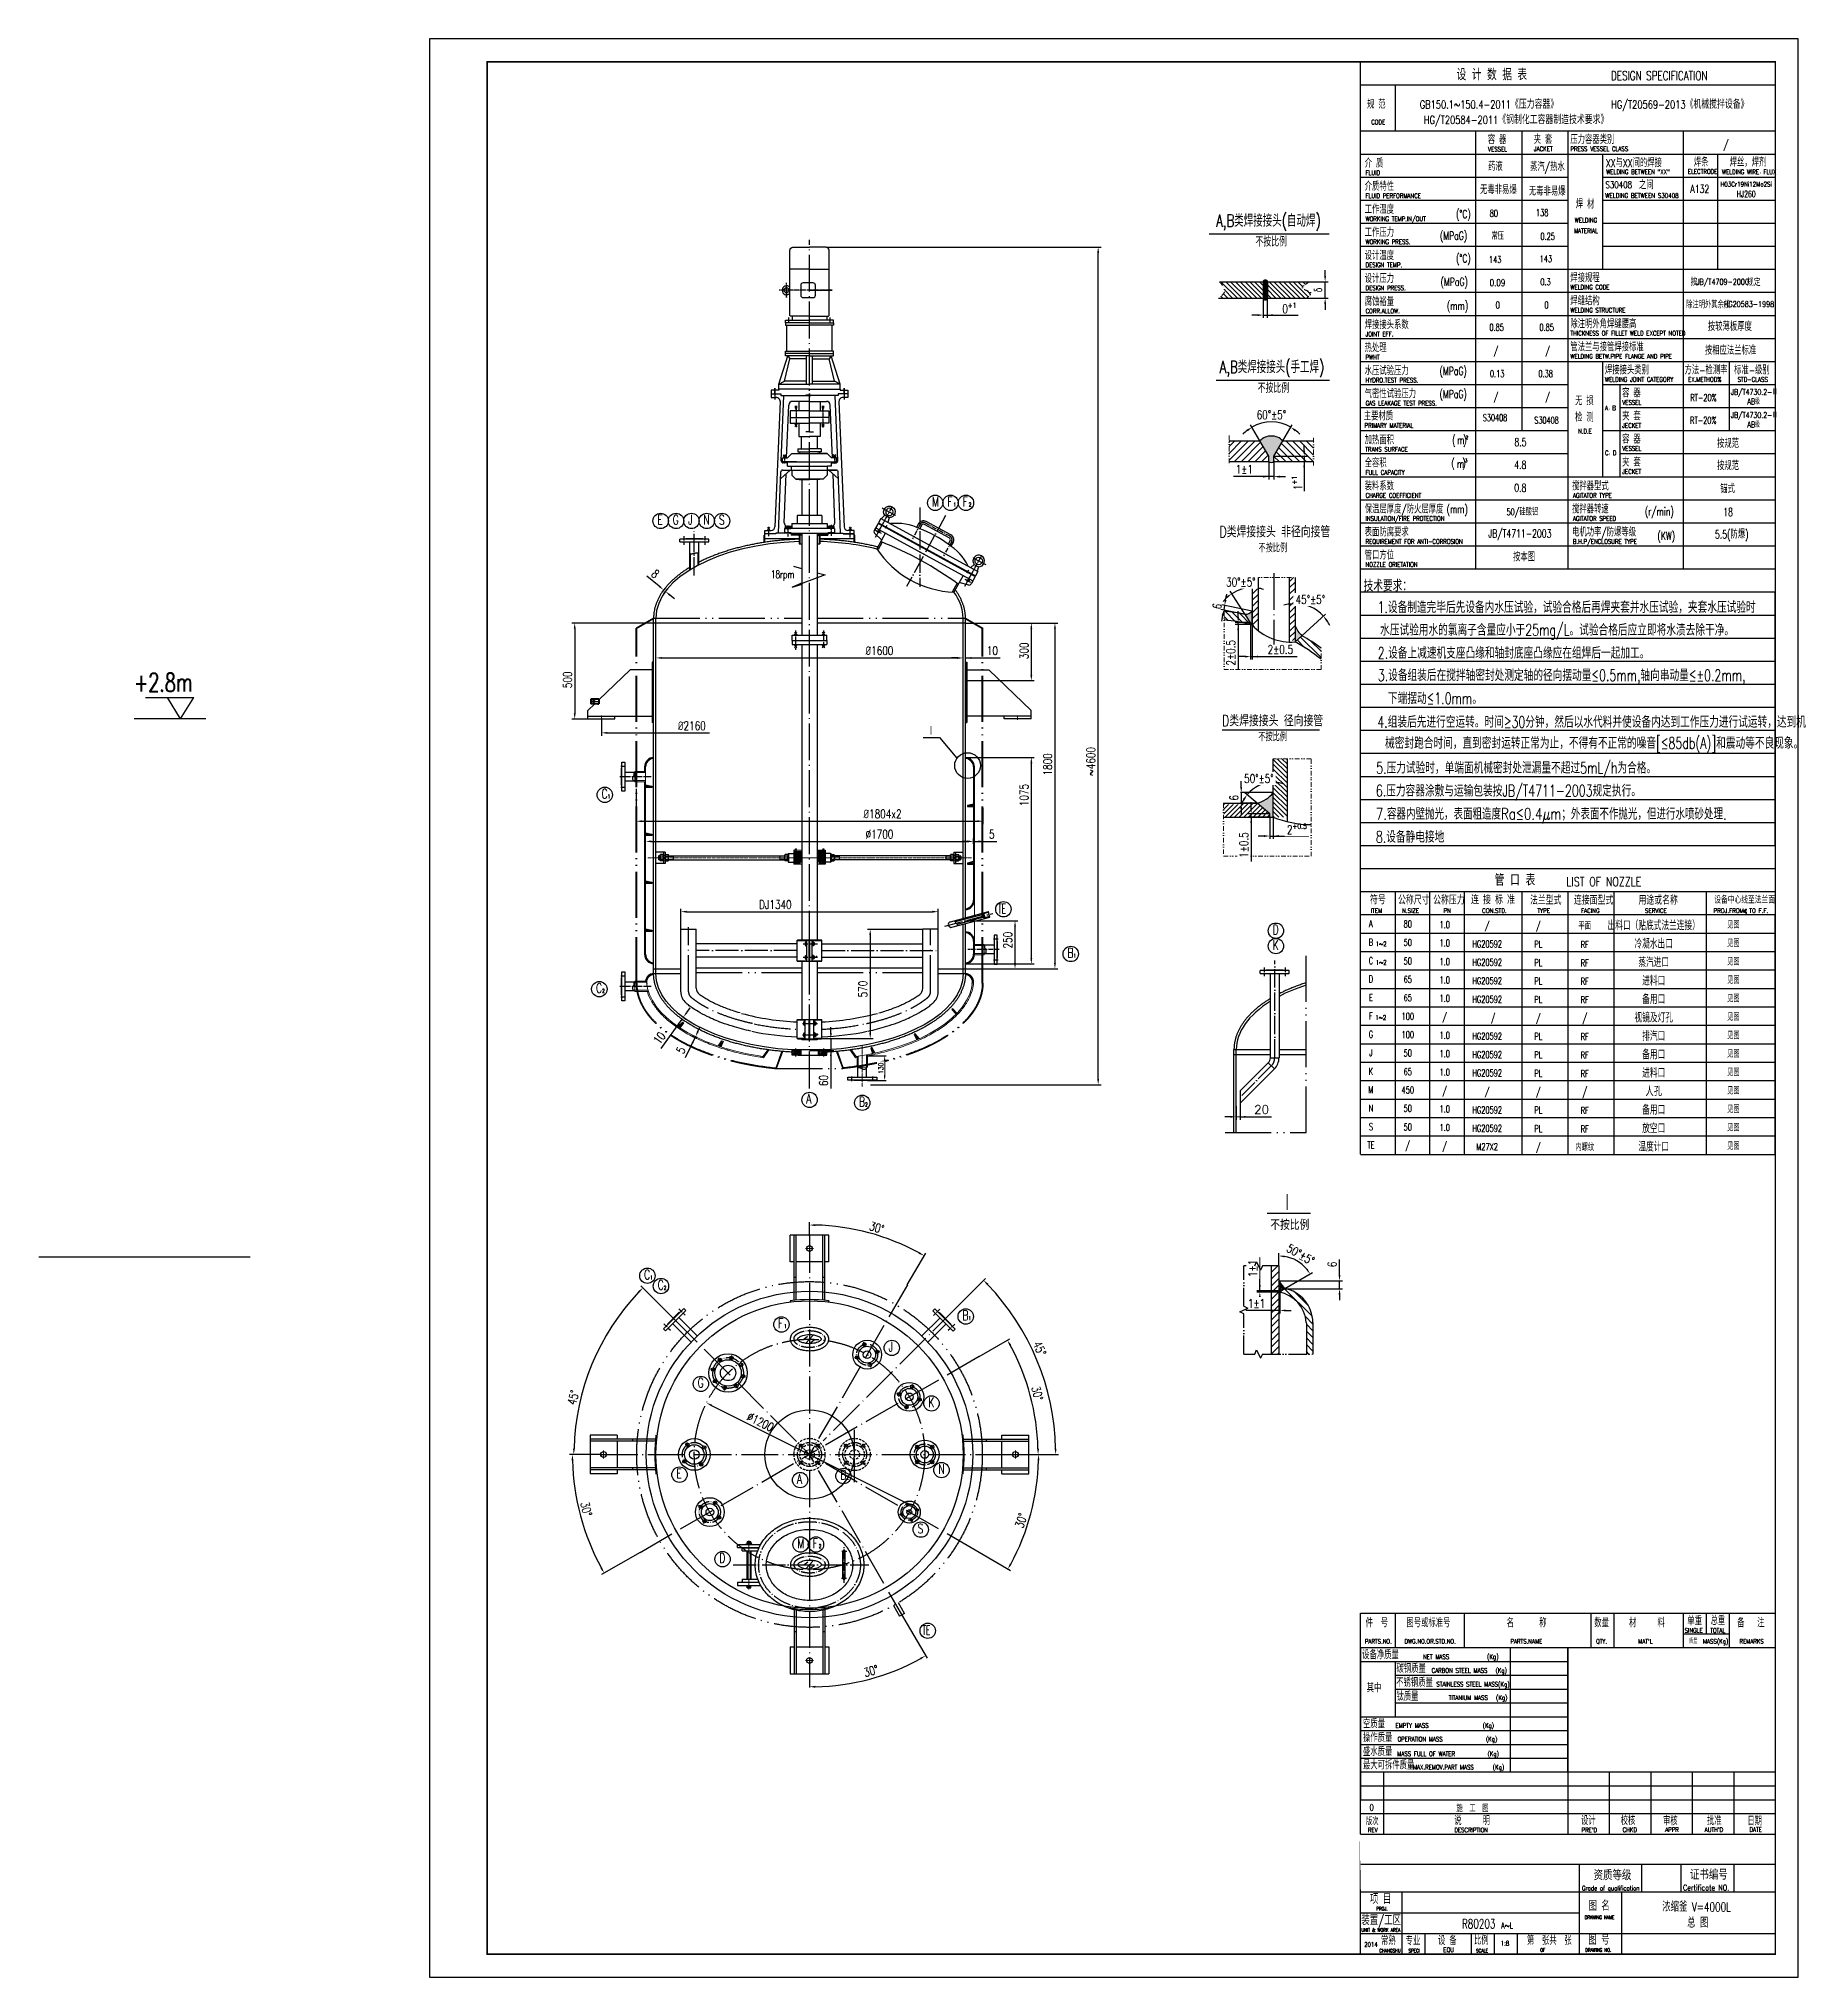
# Model space of a CAD drawing. Extents: x 2928 to 12091, y -6087 to 4005.
import ezdxf
from ezdxf.enums import TextEntityAlignment as Align

# ---------------------------------------------------------------- set-up
doc = ezdxf.new("R2010")
doc.units = 0
doc.header["$MEASUREMENT"] = 0
for name, pattern in [('ACAD_ISO04W100', [30.5, 24, -3, 0.5, -3]), ('ACAD_ISO05W100', [34, 24, -3, 0.5, -3, 0.5, -3]), ('CENTER', [50.8, 31.75, -6.35, 6.35, -6.35]), ('CENTERX2', [4, 2.5, -0.5, 0.5, -0.5]), ('DASH10', [12, 10, -1, 0, -1]), ('DASH30', [34, 30, -2, 0, -2]), ('DIVIDE', [24.2, 20, -1.5, 0, -1.2, 0, -1.5]), ('DIVIDEX2', [2.5, 1, -0.5, 0, -0.5, 0, -0.5]), ('HIDDEN', [0.375, 0.25, -0.125])]:
    doc.linetypes.add(name, pattern=pattern)
doc.layers.get('0').update_dxf_attribs({"color": 5, "linetype": 'CONTINUOUS'})
doc.layers.get('DEFPOINTS').update_dxf_attribs({"linetype": 'CONTINUOUS'})
for name, color, linetype in [('1中心线', 3, 'ACAD_ISO04W100'), ('3轮廓', 7, 'CONTINUOUS'), ('3轮廓、图框', 7, 'CONTINUOUS'), ('4文字、标注、剖面线', 5, 'CONTINUOUS'), ('4文字标注', 5, 'CONTINUOUS'), ('4文字标注2', 5, 'CONTINUOUS'), ('5设备轮廓', 7, 'CONTINUOUS'), ('6断裂线', 6, 'ACAD_ISO05W100'), ('H', 7, 'CONTINUOUS'), ('wen', 5, 'CONTINUOUS'), ('粗实线', 7, 'CONTINUOUS')]:
    doc.layers.add(name, color=color, linetype=linetype)
for name, color, linetype, lineweight in [('2-中心线', 3, 'ACAD_ISO04W100', 18), ('3-粗直线', 7, 'CONTINUOUS', 40), ('中心线', 3, 'DASH10', 18), ('双点划线', 5, 'DIVIDEX2', 18), ('断裂线', 6, 'DIVIDE', 18), ('标注，文字', 5, 'CONTINUOUS', 18), ('细实线', 5, 'CONTINUOUS', 18), ('轮廓线', 7, 'CONTINUOUS', 30)]:
    doc.layers.add(name, color=color, linetype=linetype, lineweight=lineweight)
doc.styles.add('CHINA', font='romans.shx', dxfattribs={"bigfont": 'china.shx'})
doc.styles.add('HZ', font='ROMANS.shx', dxfattribs={"width": 0.75, "bigfont": 'hmhz.shx'})
doc.styles.add('样式 2', font='ROMANS.shx', dxfattribs={"width": 0.75, "bigfont": 'hmhz.shx'})
doc.dimstyles.new('1-10', dxfattribs={"dimscale": 8, "dimtxt": 3.2, "dimasz": 2, "dimexe": 1, "dimexo": 0, "dimgap": 1, "dimtad": 1, "dimdec": 0, "dimzin": 11, "dimdsep": 46, "dimtxsty": '样式 2', "dimcen": 0, "dimclrd": 256, "dimclre": 256, "dimclrt": 256, "dimadec": 0, "dimazin": 0, "dimtfac": 0.7, "dimtdec": 0, "dimtmove": 0, "dimatfit": 0, "dimfxl": 1, "dimtfill": 1, "dimtfillclr": 256, "dimtolj": 1, "dimtzin": 11, "dimarcsym": 0})
doc.dimstyles.new('总图', dxfattribs={"dimscale": 8, "dimtxt": 3, "dimasz": 2, "dimexe": 1, "dimexo": 0, "dimgap": 1, "dimtad": 1, "dimdec": 4, "dimzin": 11, "dimdsep": 46, "dimtxsty": '样式 2', "dimcen": 0, "dimclrd": 256, "dimclre": 256, "dimclrt": 256, "dimadec": 0, "dimazin": 0, "dimtfac": 0.7, "dimtdec": 4, "dimtmove": 0, "dimatfit": 3, "dimfxl": 1, "dimtolj": 1, "dimtzin": 11, "dimarcsym": 0})
doc.dimstyles.new('总图$2', dxfattribs={"dimscale": 8, "dimtxt": 3, "dimasz": 2, "dimexe": 1, "dimexo": 0, "dimgap": 1, "dimtad": 1, "dimtih": 1, "dimtoh": 1, "dimdec": 0, "dimzin": 11, "dimdsep": 46, "dimtxsty": '样式 2', "dimcen": 0, "dimclrd": 256, "dimclre": 256, "dimclrt": 256, "dimadec": 0, "dimazin": 0, "dimtfac": 0.7, "dimtdec": 0, "dimtmove": 0, "dimatfit": 0, "dimfxl": 1, "dimtfill": 1, "dimtfillclr": 256, "dimtolj": 1, "dimtzin": 11, "dimlwd": -1, "dimlwe": -1, "dimarcsym": 0})
doc.dimstyles.new('我的总图', dxfattribs={"dimscale": 12, "dimtxt": 3, "dimasz": 2, "dimexe": 1, "dimexo": 0, "dimgap": 1, "dimtad": 1, "dimdec": 0, "dimzin": 11, "dimdsep": 46, "dimtxsty": '样式 2', "dimcen": 0, "dimclrd": 5, "dimclre": 256, "dimclrt": 256, "dimadec": 0, "dimazin": 0, "dimtfac": 0.7, "dimtdec": 0, "dimtmove": 0, "dimatfit": 3, "dimfxl": 1, "dimtolj": 1, "dimtzin": 11, "dimarcsym": 0})
doc.dimstyles.new('普通15CC', dxfattribs={"dimscale": 15, "dimtxt": 3, "dimasz": 2, "dimexe": 1, "dimexo": 0, "dimgap": 1, "dimtad": 1, "dimdec": 0, "dimzin": 11, "dimdsep": 46, "dimtxsty": 'CHINA', "dimcen": 0, "dimclrd": 5, "dimclre": 5, "dimclrt": 5, "dimadec": 0, "dimazin": 0, "dimtfac": 0.7, "dimtdec": 4, "dimtofl": 0, "dimtmove": 0, "dimatfit": 0, "dimfxl": 1, "dimtolj": 1, "dimtzin": 11, "dimarcsym": 0})

msp = doc.modelspace()

# ---------------------------------------------------------------- texts
at = {"layer": '4文字、标注、剖面线'}
for s, height, style, width, p in [('药液', 42, '样式 2', 0.7, (10475.52265, 3317.72261)), ('蒸汽/热水', 42, '样式 2', 0.7, (10694.35927, 3316.03405)), ('无毒非易爆', 42, '样式 2', 0.7, (10433.83206, 3196.63809)), ('无毒非易爆', 42, '样式 2', 0.7, (10688.07463, 3189.03956)), ('80', 36, '样式 2', 0.7, (10484.01, 3077.72545)), ('138', 36, '样式 2', 0.7, (10724.70139, 3081.368)), ('常压', 36, '样式 2', 0.7, (10493.174, 2959.0475)), ('0.25', 36, '样式 2', 0.7, (10748.31291, 2957.80829)), ('143', 36, '样式 2', 0.7, (10479.98067, 2837.3153)), ('143', 36, '样式 2', 0.7, (10744.36304, 2840.95786)), ('0.09', 36, '样式 2', 0.75, (10484.17856, 2716.51466)), ('0.3', 36, '样式 2', 0.7, (10747.85514, 2721.04054)), ('0', 36, '样式 2', 0.7, (10515.34916, 2600.98996)), ('0', 36, '样式 2', 0.7, (10768.85924, 2600.98996)), ('0.85', 36, '样式 2', 0.7, (10482.65772, 2483.98503)), ('0.85', 36, '样式 2', 0.7, (10743.17311, 2483.98503)), ('/', 36, '样式 2', 0.7, (10504.4714, 2363.17937)), ('/', 36, '样式 2', 0.7, (10773.91103, 2363.17937)), ('0.13', 36, '样式 2', 0.7, (10484.85063, 2243.47498)), ('0.38', 36, '样式 2', 0.7, (10737.60631, 2243.47498)), ('/', 36, '样式 2', 0.7, (10504.4714, 2123.17937)), ('/', 36, '样式 2', 0.7, (10773.91103, 2123.17937)), ('S30408', 36, '样式 2', 0.65, (10448.44096, 2013.48235)), ('S30408', 36, '样式 2', 0.65, (10716.61417, 2000.81815)), ('50/硅酸铝', 36, '样式 2', 0.7, (10571.6149, 1523.5996)), ('Ⅰ', 96, 'HZ', 0.75, (9395.07994, -2102.52497)), ('不按比例', 54, 'HZ', 0.75, (9341.78524, -2197.0894)), ('件  号', 42, '样式 2', 0.7, (9837.76109, -4264.47866)), ('图号或标准号', 42, '样式 2', 0.7, (10050.32479, -4264.47866)), ('名      称', 42, '样式 2', 0.7, (10572.16335, -4264.47866)), ('数量', 42, '样式 2', 0.7, (11028.42529, -4264.47866)), ('材     料', 42, '样式 2', 0.7, (11209.71525, -4264.47866)), ('单重', 42, '样式 2', 0.7, (11513.64142, -4255.03305)), ('总重', 42, '样式 2', 0.7, (11633.91281, -4253.07266)), ('备   注', 42, '样式 2', 0.7, (11772.87162, -4264.47866)), ('PARTS.NO.', 24, '样式 2', 0.7, (9833.74128, -4350.66078)), ('DWG.NO.OR.STD.NO.', 24, '样式 2', 0.7, (10040.29557, -4350.66078)), ('PARTS.NAME', 24, '样式 2', 0.7, (10591.55932, -4350.66078)), ('QTY.', 24, '样式 2', 0.7, (11037.80137, -4350.66078)), ("MAT'L", 24, '样式 2', 0.7, (11257.3092, -4350.66078)), ('SINGLE', 24, '样式 2', 0.7, (11499.14183, -4293.46908)), ('质量', 24, '样式 2', 0.7, (11522.32655, -4348.98082)), ('MASS(Kg)', 24, '样式 2', 0.7, (11594.87254, -4350.66078)), ('TOTAL', 24, '样式 2', 0.7, (11632.54587, -4294.17237)), ('REMARKS', 24, '样式 2', 0.7, (11784.76396, -4350.66078)), ('设备净质量', 42, '样式 2', 0.7, (9819.63802, -4431.10699)), ('NET MASS              (Kg)', 24, '样式 2', 0.7, (10136.70788, -4430.80826)), ('不锈钢质量', 42, '样式 2', 0.7, (9997.0037, -4575.17723)), ('碳钢质量', 42, '样式 2', 0.7, (9998.55778, -4502.36215)), ('CARBON STEEL MASS   (Kg)', 24, '样式 2', 0.7, (10181.71786, -4502.12915)), ('其中', 42, '样式 2', 0.7, (9843.68705, -4603.52507)), ('钛质量', 42, '样式 2', 0.7, (9998.55778, -4647.53078)), ('STAINLESS STEEL MASS(Kg)', 24, '样式 2', 0.7, (10206.54416, -4574.27875)), ('TITANIUM MASS   (Kg)', 24, '样式 2', 0.7, (10270.39845, -4643.96591)), ('操作质量', 42, '样式 2', 0.7, (9824.03155, -4862.62058)), ('空质量', 42, '样式 2', 0.7, (9824.03155, -4790.30869)), ('EMPTY MASS                    (Kg)', 24, '样式 2', 0.7, (9993.44301, -4788.62801)), ('OPERATION MASS                (Kg)', 24, '样式 2', 0.7, (10003.94938, -4859.56772)), ('盛水质量', 42, '样式 2', 0.7, (9824.03155, -4935.49)), ('MASS FULL OF WATER            (Kg)', 24, '样式 2', 0.7, (10002.79224, -4936.41905)), ('最大可拆件质量', 42, '样式 2', 0.7, (9824.03155, -5005.16304)), ('MAX.REMOV.PART MASS       (Kg)', 24, '样式 2', 0.7, (10084.58919, -5005.48904)), ('0', 36, '样式 2', 0.7, (9858.64812, -5221.53876)), ('施  工  图', 36, '样式 2', 0.7, (10310.81602, -5227.40199)), ('校核', 42, '样式 2', 0.7, (11166.13894, -5294.04111)), ('版次', 36, '样式 2', 0.7, (9839.53649, -5294.48843)), ('REV', 24, '样式 2', 0.7, (9849.81738, -5332.83909)), ('说     明', 42, '样式 2', 0.7, (10299.41206, -5294.48843)), ('DESCRIPTION', 24, '样式 2', 0.7, (10299.96283, -5332.83909)), ('设计', 42, '样式 2', 0.7, (10959.35719, -5294.48843)), ("PRE'D", 24, '样式 2', 0.7, (10962.25122, -5332.83909)), ('CHKD', 24, '样式 2', 0.7, (11176.21605, -5331.75372)), ('审核', 42, '样式 2', 0.7, (11386.10202, -5295.46996)), ('APPR', 24, '样式 2', 0.7, (11397.81994, -5331.25272)), ("AUTH'D", 24, '样式 2', 0.7, (11604.08639, -5331.06936)), ('批准', 42, '样式 2', 0.7, (11615.00849, -5295.02097)), ('日期', 42, '样式 2', 0.7, (11825.9332, -5296.07713)), ('DATE', 24, '样式 2', 0.7, (11836.72547, -5330.39105)), ('资质等级', 54, '样式 2', 0.7, (11025.35807, -5582.52227)), ('证书编号', 54, '样式 2', 0.7, (11527.17808, -5579.55748)), ('Grade of qualification', 24, '样式 2', 0.7, (10964.28961, -5635.92666)), ('Certificate NO.', 30, '样式 2', 0.7, (11490.99132, -5636.16118)), ('项 目', 48, '样式 2', 0.7, (9860.78854, -5705.11895)), ('PROJ.', 18, '样式 2', 0.7, (9893.22565, -5739.43565)), ('图 名', 48, '样式 2', 0.7, (10998.82327, -5740.74494)), ('浓缩釜 V=4000L', 48, '样式 2', 0.7, (11382.75158, -5745.64407)), ('装置/工区', 48, '样式 2', 0.7, (9815.64708, -5815.83412)), ('UNIT & WORK AREA', 18, '样式 2', 0.7, (9816.21176, -5850.25367)), ('R80203', 48, '样式 2', 0.7, (10339.72105, -5833.03802)), ('A~L', 30, '样式 2', 0.7, (10543.71464, -5833.03802)), ('DRAWING NAME', 18, '样式 2', 0.7, (10979.39876, -5784.71714)), ('总 图', 48, '样式 2', 0.7, (11512.38699, -5828.59826)), ('2014', 24, '样式 2', 0.7, (9830.3122, -5928.76804)), ('CHANGSHU', 18, '样式 2', 0.7, (9909.26332, -5958.10887)), ('常熟', 42, '样式 2', 0.7, (9917.4256, -5919.13875)), ('专业', 42, '样式 2', 0.7, (10046.12445, -5920.15344)), ('SPECI', 18, '样式 2', 0.7, (10061.15076, -5958.057)), ('设 备', 42, '样式 2', 0.7, (10215.15271, -5918.62027)), ('EQU', 24, '样式 2', 0.7, (10242.5382, -5957.13569)), ('比例', 42, '样式 2', 0.7, (10402.1848, -5917.0633)), ('SCALE', 18, '样式 2', 0.7, (10412.88938, -5958.057)), ('1:8', 24, '样式 2', 0.7, (10541.57605, -5922.4586)), ('第  张共  张', 42, '样式 2', 0.7, (10677.66284, -5918.35209)), ('OF', 18, '样式 2', 0.7, (10747.24207, -5954.46967)), ('DRAWING NO.', 18, '样式 2', 0.7, (10981.51522, -5954.46967)), ('图 号', 48, '样式 2', 0.7, (10997.11637, -5917.70747))]:
    msp.add_text(s, height=height, dxfattribs=dict(at, style=style, width=width)).set_placement(p)
at = {"layer": '4文字标注'}
for s, height, style, width, p in [('设 计 数 据 表', 60, '样式 2', 0.7, (10311.71457, 3788.51774)), ('DESIGN SPECIFICATION', 48, '样式 2', 0.7, (11115.90613, 3788.51774)), ('规 范', 42, '样式 2', 0.7, (9845.22374, 3641.3863)), ('GB150.1~150.4-2011《压力容器》          HG/T20569-2013《机械搅拌设备》', 42, '样式 2', 0.75, (10119.76406, 3641.3863)), ('CODE', 24, '样式 2', 0.7, (9866.8909, 3559.09745)), (' HG/T20584-2011《钢制化工容器制造技术要求》', 42, '样式 2', 0.75, (10119.76406, 3561.05452)), ('容 器', 42, '样式 2', 0.7, (10474.09592, 3456.92882)), ('VESSEL', 24, '样式 2', 0.7, (10475.26281, 3418.11108)), ('夹 套', 42, '样式 2', 0.7, (10713.3962, 3458.10675)), ('JACKET', 24, '样式 2', 0.7, (10714.56309, 3419.28901)), ('压力容器类别', 42, '样式 2', 0.7, (10903.96967, 3458.10675)), ('PRESS VESSEL CLASS', 24, '样式 2', 0.7, (10904.50606, 3419.28901)), ('介 质', 42, '样式 2', 0.7, (9832.93406, 3334.05201)), ('XX与XX间的焊接', 42, '样式 2', 0.7, (11089.24825, 3336.49585)), ('焊条', 42, '样式 2', 0.7, (11547.33008, 3340.22354)), ('焊丝，焊剂', 42, '样式 2', 0.7, (11733.87314, 3340.16893)), ('介质特性', 42, '样式 2', 0.7, (9832.93406, 3214.05201)), ('FLUID', 24, '样式 2', 0.7, (9837.43612, 3295.23427)), ('S30408', 36, '样式 2', 0.75, (11086.36554, 3226.39093)), ('WELDING BETWEEN "XX"', 24, '样式 2', 0.7, (11090.78898, 3299.94277)), ('之间', 42, '样式 2', 0.7, (11261.07062, 3221.72529)), ('ELECTRODE', 24, '样式 2', 0.7, (11515.85601, 3301.69502)), ('WELDING WIRE，FLUX', 24, '样式 2', 0.7, (11693.80407, 3299.40118)), ('工作温度', 42, '样式 2', 0.7, (9832.93406, 3094.05201)), ('FLUID PERFORMANCE', 24, '样式 2', 0.7, (9837.43612, 3175.23427)), ('焊', 42, '样式 2', 0.7, (10932.33896, 3122.53331)), ('材', 42, '样式 2', 0.7, (10990.86514, 3121.20446)), ('WELDING BETWEEN S30408', 24, '样式 2', 0.75, (11086.20267, 3176.00992)), ('A,B类焊接接头(自动焊)', 64.3303785, '样式 2', 0.7, (9058.86108, 3025.97138)), ('WORKING TEMP.IN/OUT', 24, '样式 2', 0.7, (9837.43612, 3055.23427)), ('(%%dC)', 42, '样式 2', 0.7, (10308.77267, 3071.05904)), ('WELDING', 24, '样式 2', 0.7, (10927.10094, 3047.95905)), ('不按比例', 45.031265, 'HZ', 0.7, (9264.31329, 2923.59815)), ('工作压力', 42, '样式 2', 0.7, (9832.93406, 2974.05201)), ('WORKING PRESS.', 24, '样式 2', 0.7, (9837.43612, 2935.23427)), ('(MPaG)', 42, '样式 2', 0.7, (10224.67614, 2958.43071)), ('MATERIAL', 24, '样式 2', 0.7, (10923.38452, 2992.64833)), ('设计温度', 42, '样式 2', 0.7, (9832.93406, 2854.05201)), ('DESIGN TEMP.', 24, '样式 2', 0.7, (9837.43612, 2815.23427)), ('(%%dC)', 42, '样式 2', 0.7, (10308.80233, 2840.44242)), ('设计压力', 42, '样式 2', 0.7, (9832.93406, 2734.05201)), ('(MPaG)', 42, '样式 2', 0.7, (10228.35515, 2718.05245)), ('焊接规程', 42, '样式 2', 0.7, (10903.96967, 2738.10675)), ('腐蚀裕量', 42, '样式 2', 0.7, (9832.93406, 2614.05201)), ('DESIGN PRESS.', 24, '样式 2', 0.7, (9837.43612, 2695.23427)), ('(mm)', 42, '样式 2', 0.7, (10261.38619, 2593.49525)), ('焊缝结构', 42, '样式 2', 0.7, (10903.96967, 2618.10675)), ('WELDING CODE', 24, '样式 2', 0.7, (10904.50606, 2699.28901)), ('焊接接头系数', 42, '样式 2', 0.7, (9832.93406, 2494.05201)), ('CORR.ALLOW.', 24, '样式 2', 0.7, (9837.43612, 2575.23427)), ('WELDING STRUCTURE', 24, '样式 2', 0.7, (10904.50606, 2579.28901)), ('除注明外角焊缝腰高', 42, '样式 2', 0.7, (10903.96967, 2498.10675)), ('JOINT EFF.', 24, '样式 2', 0.7, (9837.43612, 2455.23427)), ('管法兰与接管焊接标准', 42, '样式 2', 0.7, (10903.96967, 2378.10675)), ('THICKNESS OF FILLET WELD EXCEPT NOTED', 24, '样式 2', 0.7, (10904.50606, 2459.28901)), ('A,B类焊接接头(手工焊)', 64.3303785, '样式 2', 0.7, (9077.16488, 2263.98748)), ('热处理', 42, '样式 2', 0.7, (9832.93406, 2374.05201)), ('PWHT', 24, '样式 2', 0.7, (9837.43612, 2335.23427)), ('WELDING BETW.PIPE FLANGE AND PIPE', 24, '样式 2', 0.7, (10904.50606, 2339.28901)), ('按相应法兰标准', 42, '样式 2', 0.7, (11604.68652, 2360.23026)), ('水压试验压力', 42, '样式 2', 0.7, (9832.93406, 2254.05201)), ('HYDRO.TEST PRESS.', 24, '样式 2', 0.7, (9837.43612, 2215.23427)), ('(MPaG)', 42, '样式 2', 0.7, (10222.72222, 2254.05201)), ('焊接接头类别', 42, '样式 2', 0.7, (11083.96967, 2258.10675)), ('WELDING JOINT CATEGORY', 24, '样式 2', 0.7, (11084.50606, 2219.28901)), ('方法-检测率', 42, '样式 2', 0.7, (11498.48011, 2258.10675)), ('EX.METHOD%', 24, '样式 2', 0.7, (11516.85754, 2219.28901)), ('标准-级别', 42, '样式 2', 0.7, (11756.73475, 2258.10675)), ('STD-CLASS', 24, '样式 2', 0.7, (11775.11218, 2219.28901)), ('不按比例', 45.031265, 'HZ', 0.7, (9275.81668, 2161.61425)), ('气密性试验压力', 42, '样式 2', 0.7, (9832.93406, 2134.05201)), ('(MPaG)', 42, '样式 2', 0.7, (10222.72222, 2134.05201)), ('无 损', 42, '样式 2', 0.7, (10929.03115, 2097.84976)), ('容 器', 42, '样式 2', 0.7, (11173.96967, 2138.10675)), ('VESSEL', 24, '样式 2', 0.7, (11174.50606, 2099.28901)), ('RT-20%', 36, '样式 2', 0.7, (11528.68606, 2117.96602)), ('JB/T4730.2-Ⅲ', 30, '样式 2', 0.65, (11740.1815, 2150.45592)), ('AB级', 30, '样式 2', 0.65, (11826.05214, 2101.35031)), ('主要材质', 42, '样式 2', 0.7, (9828.17634, 2018.36683)), ('GAS LEAKAGE TEST PRESS.', 24, '样式 2', 0.7, (9837.43612, 2095.23427)), ('检 测', 42, '样式 2', 0.7, (10929.03115, 2011.76866)), ('A，B', 24, '样式 2', 0.7, (11084.92723, 2070.48648)), ('夹 套', 42, '样式 2', 0.7, (11173.96967, 2018.10675)), ('RT-20%', 36, '样式 2', 0.7, (11527.89559, 2000.47431)), ('JB/T4730.2-Ⅲ', 30, '样式 2', 0.65, (11740.1815, 2030.45592)), ('加热面积', 42, '样式 2', 0.7, (9832.93406, 1894.05201)), ('PRIMARY MATERIAL', 24, '样式 2', 0.7, (9832.6784, 1979.54908)), ('(  )', 42, '样式 2', 0.7, (10288.40988, 1894.05201)), ('m ', 42, '样式 2', 0.7, (10314.37245, 1894.05201)), ('2', 18, '样式 2', 0.7, (10358.84048, 1920.18621)), ('8.5', 42, '样式 2', 0.7, (10612.80629, 1883.62577)), ('N.D.E', 24, '样式 2', 0.7, (10943.91983, 1949.16718)), ('容 器', 42, '样式 2', 0.7, (11173.96967, 1898.10675)), ('JECKET', 24, '样式 2', 0.7, (11174.50606, 1979.28901)), ('按规范', 42, '样式 2', 0.7, (11668.14611, 1875.5272)), ('AB级', 30, '样式 2', 0.65, (11826.05214, 1981.35031)), ('全容积', 42, '样式 2', 0.7, (9832.93406, 1774.05201)), ('TRANS SURFACE', 24, '样式 2', 0.7, (9835.94987, 1855.23427)), ('(  )', 42, '样式 2', 0.7, (10284.2207, 1774.05201)), ('3', 18, '样式 2', 0.7, (10354.65129, 1800.18621)), ('C，D', 24, '样式 2', 0.7, (11084.92723, 1836.53074)), ('VESSEL', 24, '样式 2', 0.7, (11174.50606, 1859.28901)), ('夹 套', 42, '样式 2', 0.7, (11173.96967, 1778.10675)), ('FULL CAPACITY', 24, '样式 2', 0.7, (9837.43612, 1735.23427)), ('m ', 42, '样式 2', 0.7, (10313.68134, 1770.58553)), ('4.8', 42, '样式 2', 0.7, (10611.92459, 1765.78983)), ('JECKET', 24, '样式 2', 0.7, (11174.50606, 1739.28901)), ('按规范', 42, '样式 2', 0.7, (11668.14611, 1759.6117)), ('装料系数', 42, '样式 2', 0.7, (9832.93406, 1654.05201)), ('CHARGE COEFFICIENT', 24, '样式 2', 0.7, (9837.43612, 1615.23427)), ('0.8', 42, '样式 2', 0.7, (10611.92459, 1645.78983)), ('搅拌器型式', 42, '样式 2', 0.7, (10912.93406, 1654.05201)), ('AGITATOR TYPE', 24, '样式 2', 0.7, (10917.43612, 1615.23427)), ('锚式', 42, '样式 2', 0.7, (11684.59967, 1639.73847)), ('保温层厚度/防火层厚度', 42, '样式 2', 0.7, (9832.93406, 1534.05201)), ('INSULATION/FIRE PROTECTION', 24, '样式 2', 0.7, (9837.43612, 1495.23427)), ('(mm)', 42, '样式 2', 0.7, (10259.88877, 1534.05201)), ('搅拌器转速', 42, '样式 2', 0.7, (10912.93406, 1534.05201)), ('AGITATOR SPEED', 24, '样式 2', 0.7, (10917.43612, 1495.23427)), ('(r/min)', 42, '样式 2', 0.7, (11291.95735, 1523.20188)), ('18', 42, '样式 2', 0.7, (11700.30732, 1519.73847)), ('D类焊接接头 非径向接管', 58.4821622, '样式 2', 0.7, (9077.4809, 1408.98647)), ('表面防腐要求', 42, '样式 2', 0.7, (9832.93406, 1414.05201)), ('JB/T4711-2003', 42, '样式 2', 0.7, (10476.83091, 1407.91225)), ('电机功率/防爆等级', 42, '样式 2', 0.7, (10912.93406, 1414.05201)), ('(KW)', 42, '样式 2', 0.7, (11357.63128, 1395.38631)), ('5.5(防爆)', 42, '样式 2', 0.7, (11657.49707, 1403.53773)), ('不按比例', 40.937514, 'HZ', 0.7, (9280.0435, 1331.91601)), ('管口方位', 42, '样式 2', 0.7, (9832.93406, 1294.05201)), ('REQUIREMENT FOR ANTI-CORROSION', 24, '样式 2', 0.7, (9837.43612, 1375.23427)), ('按本图', 42, '样式 2', 0.7, (10605.41721, 1284.81297)), ('B.H.P/ENCLOSURE TYPE', 24, '样式 2', 0.7, (10917.43612, 1375.23427)), ('18rpm', 40, '样式 2', 0.7, (6740.39373, 1196.26376)), ('NOZZLE ORIETATION', 24, '样式 2', 0.7, (9837.43612, 1255.23427)), ('技术要求：', 60, '样式 2', 0.7, (9827.54633, 1127.49113)), ('1.设备制造完毕后先设备内水压试验，试验合格后再焊夹套并水压试验，夹套水压试验时', 60, '样式 2', 0.7, (9900.03182, 1015.17299)), ('水压试验用水的氯离子含量应小于25mg/L。试验合格后应立即将水渍去除干净。', 60, '样式 2', 0.7, (9913.36658, 897.2075)), ('2.设备上减速机支座凸缘和轴封底座凸缘应在组焊后一起加工。', 60, '样式 2', 0.7, (9901.07816, 777.06887)), ('3.设备组装后在搅拌轴密封处测定轴的径向摆动量≤0.5mm,轴向串动量≤%%p0.2mm,', 60, '样式 2', 0.7, (9901.40079, 661.02053)), ('+2.8m', 96, 'HZ', 0.7, (3423.29493, 605.99678)), ('下端摆动≤1.0mm。', 60, '样式 2', 0.7, (9954.24896, 541.02053)), ('Ⅰ', 44.43429, '样式 2', 0.7, (7553.89358, 376.87382)), ('D类焊接接头 径向接管', 58.4821622, '样式 2', 0.7, (9091.15551, 425.30348)), ('4.组装后先进行空运转。时间≥30分钟，然后以水代料并使设备内达到工作压力进行试运转，达到机', 60, '样式 2', 0.7, (9899.07246, 418.02053)), ('不按比例', 40.937514, 'HZ', 0.7, (9279.16342, 348.23302)), ('械密封跑合时间，直到密封运转正常为止，不得有不正常的噪音[≤85db(A)]和震动等不良现象。', 60, '样式 2', 0.7, (9939.07246, 308.02053)), ('5.压力试验时，单端面机械密封处泄漏量不超过5mL/h为合格。', 60, '样式 2', 0.7, (9893.07246, 179.02053)), ('6.压力容器涂敷与运输包装按JB/T4711-2003规定执行。               ', 60, '样式 2', 0.7, (9891.24057, 59.63598)), ('7.容器内壁抛光，表面粗造度Ra≤0.4μm；外表面不作抛光，但进行水喷砂处理.', 60, '样式 2', 0.75, (9891.24057, -60.36402)), ('8.设备静电接地               ', 60, '样式 2', 0.7, (9891.24057, -180.36402))]:
    msp.add_text(s, height=height, dxfattribs=dict(at, style=style, width=width)).set_placement(p)
at = {"layer": '4文字标注', "style": '样式 2'}
for s, height, width, p in [('A132', 42, 0.7, (11578.36481, 3222.69528)), ('H03Cr19Ni12Mo2Si', 24, 0.75, (11820.05945, 3247.61216)), ('HJ260', 32, 0.6, (11820.05945, 3196.40609))]:
    msp.add_text(s, height=height, dxfattribs=dict(at, width=width)).set_placement(p, align=Align.MIDDLE)
at = {"layer": '4文字标注'}
for tag, p, height, style, width in [('/', (11700.14687, 3433.76119), 40, '样式 2', 0.75), ('按', (11530.35292, 2719.71091), 36, 'HZ', 0.75), ('JB/T4709-2000', (11559.91413, 2724.20152), 30, '样式 2', 0.7), ('规定', (11824.35565, 2718.07578), 36, 'HZ', 0.75), ('除注明外其余按', (11507.05494, 2602.14179), 36, '样式 2', 0.7), ('HG20583-1998', (11704.26068, 2608.30036), 30, '样式 2', 0.7), ('按较薄板厚度', (11620.24644, 2484.54805), 42, '样式 2', 0.7)]:
    msp.add_attdef(tag, p, '0', height=height, dxfattribs=dict(at, style=style, width=width))

# ---------------------------------------------------------------- blocks, each defined once
blk = doc.blocks.new('QW')
at = {"layer": '3轮廓'}
blk.add_line((30, -19), (30, -20), dxfattribs=at)
at = {"layer": '3轮廓', "const_width": 0.6}
for points in [[(0, 0), (0, -10)], [(180, -10), (0, -10)], [(0, -10), (0, -20)]]:
    blk.add_lwpolyline(points, dxfattribs=at)
at = {"layer": '4文字标注'}
for p, q in [((15, -10), (15, -20)), ((30, -10), (30, -19)), ((45, -10), (45, -20)), ((70, -10), (70, -20)), ((90, -10), (90, -20)), ((110, -10), (110, -20)), ((150, -10), (150, -20)), ((0, -20), (180, -20))]:
    blk.add_line(p, q, dxfattribs=at)
for points in [[(167.73, -17.97), (167.6, -17.96), (167.47, -17.95), (167.36, -17.95), (167.17, -17.94), (167.01, -17.97), (166.73, -18.05), (166.73, -18.05), (166.73, -18.05), (166.73, -18.05), (166.73, -18.05), (166.63, -18.16), (166.61, -18.19), (166.55, -18.32), (166.54, -18.35), (166.53, -18.46), (166.53, -18.5), (166.56, -18.64), (166.59, -18.72), (166.65, -18.82), (166.64, -18.83), (166.71, -18.89), (166.8, -18.94), (166.85, -18.97), (166.92, -18.99), (166.99, -19.01), (167.09, -19.02), (167.19, -19.04), (167.31, -19.04), (167.43, -19.05), (167.59, -19.04), (167.59, -19.04), (167.75, -19.04), (167.75, -19.04)], [(167.2, -17.43), (167.19, -17.69), (167.18, -17.8), (167.17, -18), (167.16, -18.24), (167.16, -18.31), (167.16, -18.48), (167.17, -18.63), (167.17, -18.78), (167.17, -18.88), (167.18, -18.98), (167.19, -19.07), (167.2, -19.16), (167.22, -19.24), (167.25, -19.31), (167.24, -19.33), (167.29, -19.37), (167.33, -19.42), (167.46, -19.48), (167.55, -19.49), (167.6, -19.5)]]:
    blk.add_lwpolyline(points, dxfattribs=at)
at = {"layer": '4文字标注', "style": 'HZ', "width": 0.75}
for s, height, p in [('管 口 表', 5, (58.32, -7.42)), ('LIST OF NOZZLE', 4, (89.4, -7.69)), ('符号', 3.5, (4.16, -15.42)), ('公称尺寸', 3.5, (16.32, -15.55)), ('公称压力', 3.5, (31.56, -15.55)), ('连 接 标 准', 3.5, (47.99, -15.43)), ('法兰型式', 3.5, (73.61, -15.62)), ('连接面型式', 3.5, (92.66, -15.62)), ('用途或名称', 3.5, (120.7, -15.62)), ('设备中心线至法兰面', 3, (153.56, -15.14)), ('ITEM', 2, (4.44, -19.28)), ('N.SIZE', 2, (18.07, -19.28)), ('PN', 2, (36.07, -19.28)), ('CON.STD.', 2, (52.81, -19.28)), ('TYPE', 2, (76.76, -19.28)), ('FACING', 2, (95.71, -19.28)), ('SERVICE', 2, (123.47, -19.28)), ('PROJ.FROM  TO F.F.', 2, (153.22, -19.28))]:
    blk.add_text(s, height=height, dxfattribs=at).set_placement(p)
blk = doc.blocks.new('管口符号')
at = {"layer": '4文字标注'}
blk.add_circle((-1249.1, -514.7), 4, dxfattribs=at)
at = {"layer": '4文字标注', "style": '样式 2', "width": 0.7}
for tag, p, height in [('A', (-1250.8, -516.6), 5), ('1', (-1247.7, -516.6), 2)]:
    blk.add_attdef(tag, p, '', height=height, dxfattribs=at)
blk = doc.blocks.new('1')
at = {"layer": '3轮廓', "const_width": 0.6}
blk.add_lwpolyline([(0, 0), (0, -8)], dxfattribs=at)
at = {"layer": '4文字标注'}
for p, q in [((0, 0), (180, 0)), ((15, 0), (15, -8)), ((30, 0), (30, -8)), ((45, 0), (45, -8)), ((70, 0), (70, -8)), ((90, 0), (90, -8)), ((110, 0), (110, -8)), ((150, 0), (150, -8)), ((180, -8), (180, 0)), ((0, -8), (180, -8))]:
    blk.add_line(p, q, dxfattribs=at)
at = {"layer": '3轮廓', "color": 5, "style": '样式 2', "width": 0.7}
for tag, p in [('J1', (4.57, -5.45)), ('J3', (20.55, -5.58)), ('J4', (36.58, -5.85)), ('J5', (55, -6.21)), ('J6', (77.18, -6.3)), ('J7', (97.35, -6.45)), ('J8', (127.28, -6.7)), ('J9', (161.86, -5.98))]:
    blk.add_attdef(tag, text='', height=3, dxfattribs=at).set_placement(p, align=Align.CENTER)
blk.add_attdef('J2', (7.81, -5.66), '', height=2, dxfattribs=at)
blk = doc.blocks.new('*U16')
at = {"color": 3, "linetype": 'CENTER'}
blk.add_line((420, 128), (405, 128), dxfattribs=at)
at = {"color": 7, "linetype": 'Continuous'}
for p, q in [((414, 146), (411, 146)), ((411, 146), (411, 109)), ((414, 109), (414, 146)), ((411, 109), (414, 109))]:
    blk.add_line(p, q, dxfattribs=at)
blk = doc.blocks.new('*D19')
at = {"layer": '3轮廓、图框', "color": 5, "lineweight": -2}
for p, q in [((7532, -632), (7243, -632)), ((7258, -662), (7258, -1171)), ((7005, -1201), (7273, -1201))]:
    blk.add_line(p, q, dxfattribs=at)
at = {"layer": '3轮廓、图框', "color": 5}
for points in [[(7263, -662), (7253, -662), (7258, -632)], [(7253, -1171), (7263, -1171), (7258, -1201)]]:
    blk.add_solid(points, dxfattribs=at)
at = {"layer": 'DEFPOINTS', "color": 0}
for p in [(7532, -632), (7005, -1201), (7258, -1201)]:
    blk.add_point(p, dxfattribs=at)
at = {"layer": '3轮廓、图框', "color": 5, "insert": (7220, -943), "char_height": 45, "attachment_point": 5, "rotation": 90, "style": '样式 2'}
blk.add_mtext('\\A1;570', dxfattribs=at)
blk = doc.blocks.new('*D20')
at = {"layer": '3轮廓、图框', "color": 5, "lineweight": -2}
for p, q in [((6142, 769), (6142, 796)), ((6172, 781), (7712, 781)), ((7742, 769), (7742, 796))]:
    blk.add_line(p, q, dxfattribs=at)
at = {"layer": '3轮廓、图框', "color": 5}
for points in [[(6172, 786), (6172, 776), (6142, 781)], [(7712, 776), (7712, 786), (7742, 781)]]:
    blk.add_solid(points, dxfattribs=at)
at = {"layer": 'DEFPOINTS', "color": 0}
for p in [(6142, 769), (7742, 781), (7742, 769)]:
    blk.add_point(p, dxfattribs=at)
at = {"layer": '3轮廓、图框', "color": 5, "insert": (7306, 819), "char_height": 45, "attachment_point": 5, "style": '样式 2'}
blk.add_mtext('\\A1;{\\fISOCPEUR|b0|i0|c0|p22;%%c}1600', dxfattribs=at)
blk = doc.blocks.new('*D56')
at = {"layer": '3轮廓、图框', "color": 5, "lineweight": -2}
for p, q in [((7712, 781), (7682, 781)), ((7742, 731), (7742, 796)), ((7754, 731), (7754, 796)), ((7754, 781), (7934, 781)), ((7784, 781), (7814, 781))]:
    blk.add_line(p, q, dxfattribs=at)
at = {"layer": '3轮廓、图框', "color": 5}
for points in [[(7712, 776), (7712, 786), (7742, 781)], [(7784, 786), (7784, 776), (7754, 781)]]:
    blk.add_solid(points, dxfattribs=at)
at = {"layer": 'DEFPOINTS', "color": 0}
for p in [(7742, 731), (7754, 781), (7754, 731)]:
    blk.add_point(p, dxfattribs=at)
at = {"layer": '3轮廓、图框', "color": 5, "insert": (7894, 819), "char_height": 45, "attachment_point": 5, "style": '样式 2'}
blk.add_mtext('\\A1;10{}{{\\H0.7x;}{}}', dxfattribs=at)
blk = doc.blocks.new('*D21')
at = {"layer": '3轮廓、图框', "color": 5, "lineweight": -2}
for p, q in [((7754, 963), (8235, 963)), ((8220, 933), (8220, -807)), ((7754, -837), (8235, -837))]:
    blk.add_line(p, q, dxfattribs=at)
at = {"layer": '3轮廓、图框', "color": 5}
for points in [[(8225, 933), (8215, 933), (8220, 963)], [(8215, -807), (8225, -807), (8220, -837)]]:
    blk.add_solid(points, dxfattribs=at)
at = {"layer": 'DEFPOINTS', "color": 0}
for p in [(7754, 963), (7754, -837), (8220, -837)]:
    blk.add_point(p, dxfattribs=at)
at = {"layer": '3轮廓、图框', "color": 5, "insert": (8182, 227), "char_height": 45, "attachment_point": 5, "rotation": 90, "style": '样式 2'}
blk.add_mtext('\\A1;1800', dxfattribs=at)
blk = doc.blocks.new('*D22')
at = {"layer": '3轮廓、图框', "color": 5, "lineweight": -2}
for p, q in [((7756, 963), (8112, 963)), ((8097, 693), (8097, 933)), ((7756, 663), (8112, 663))]:
    blk.add_line(p, q, dxfattribs=at)
at = {"layer": '3轮廓、图框', "color": 5}
for points in [[(8102, 933), (8092, 933), (8097, 963)], [(8092, 693), (8102, 693), (8097, 663)]]:
    blk.add_solid(points, dxfattribs=at)
at = {"layer": 'DEFPOINTS', "color": 0}
for p in [(7756, 963), (8097, 963), (7756, 663)]:
    blk.add_point(p, dxfattribs=at)
at = {"layer": '3轮廓、图框', "color": 5, "insert": (8059, 818), "char_height": 45, "attachment_point": 5, "rotation": 90, "style": '样式 2'}
blk.add_mtext('\\A1;300', dxfattribs=at)
blk = doc.blocks.new('*D23')
at = {"layer": '3轮廓、图框', "color": 5, "lineweight": -2}
for p, q in [((7028, -1201), (7068, -1201)), ((7053, -1171), (7053, -1141)), ((6942, -1262), (7068, -1262)), ((7053, -1262), (7053, -1461)), ((7053, -1292), (7053, -1322))]:
    blk.add_line(p, q, dxfattribs=at)
at = {"layer": '3轮廓、图框', "color": 5}
for points in [[(7048, -1171), (7058, -1171), (7053, -1201)], [(7058, -1292), (7048, -1292), (7053, -1262)]]:
    blk.add_solid(points, dxfattribs=at)
at = {"layer": 'DEFPOINTS', "color": 0}
for p in [(7028, -1201), (6942, -1262), (7053, -1262)]:
    blk.add_point(p, dxfattribs=at)
at = {"layer": '3轮廓、图框', "color": 5, "insert": (7015, -1419), "char_height": 45, "attachment_point": 5, "rotation": 90, "style": '样式 2'}
blk.add_mtext('\\A1;60', dxfattribs=at)
blk = doc.blocks.new('*D24')
at = {"layer": '3轮廓、图框', "color": 5, "lineweight": -2}
for p, q in [((6272, -632), (6272, -525)), ((6302, -540), (7582, -540)), ((7612, -632), (7612, -525))]:
    blk.add_line(p, q, dxfattribs=at)
at = {"layer": '3轮廓、图框', "color": 5}
for points in [[(6302, -535), (6302, -545), (6272, -540)], [(7582, -545), (7582, -535), (7612, -540)]]:
    blk.add_solid(points, dxfattribs=at)
at = {"layer": 'DEFPOINTS', "color": 0}
for p in [(7612, -540), (6272, -632), (7612, -632)]:
    blk.add_point(p, dxfattribs=at)
at = {"layer": '3轮廓、图框', "color": 5, "insert": (6764, -503), "char_height": 45, "attachment_point": 5, "style": '样式 2'}
blk.add_mtext('\\A1;DJ1340', dxfattribs=at)
blk = doc.blocks.new('*D25')
at = {"layer": '3轮廓、图框', "color": 5, "lineweight": -2}
for p, q in [((7754, 263), (8112, 263)), ((8097, -782), (8097, 233)), ((7754, -812), (8112, -812))]:
    blk.add_line(p, q, dxfattribs=at)
at = {"layer": '3轮廓、图框', "color": 5}
for points in [[(8102, 233), (8092, 233), (8097, 263)], [(8092, -782), (8102, -782), (8097, -812)]]:
    blk.add_solid(points, dxfattribs=at)
at = {"layer": 'DEFPOINTS', "color": 0}
for p in [(7754, 263), (8097, 263), (7754, -812)]:
    blk.add_point(p, dxfattribs=at)
at = {"layer": '3轮廓、图框', "color": 5, "insert": (8059, 67), "char_height": 45, "attachment_point": 5, "rotation": 90, "style": '样式 2'}
blk.add_mtext('\\A1;1075', dxfattribs=at)
blk = doc.blocks.new('A$C663D595A')
at = {"color": 3, "linetype": 'DASH10'}
for p, q in [((61.5, 116.3), (0, 116.3)), ((27.8, 0), (27.8, 139.5))]:
    blk.add_line(p, q, dxfattribs=at)
at = {"color": 7, "linetype": 'Continuous'}
for p, q in [((17.8, 95.3), (12.8, 77.3)), ((17.8, 95.3), (37.8, 95.3)), ((37.8, 95.3), (42.8, 77.3))]:
    blk.add_line(p, q, dxfattribs=at)
blk.add_circle((27.8, 116.3), 15, dxfattribs=at)
blk.add_arc((27.8, 116.3), 23.3, 295.46335, 244.53665, dxfattribs=at)
blk = doc.blocks.new('*D60')
at = {"layer": '3轮廓、图框', "color": 5, "lineweight": -2}
for p, q in [((6277, -1099), (6167, -1252)), ((6276, -1099), (6290, -1108)), ((6283, -1089), (6297, -1099)), ((6302, -1065), (6320, -1041)), ((6260, -1124), (6242, -1148))]:
    blk.add_line(p, q, dxfattribs=at)
at = {"layer": '3轮廓、图框', "color": 5}
for points in [[(6264, -1127), (6256, -1121), (6277, -1099)], [(6298, -1063), (6306, -1068), (6284, -1090)]]:
    blk.add_solid(points, dxfattribs=at)
at = {"layer": 'DEFPOINTS', "color": 0}
for p in [(6276, -1099), (6277, -1099), (6283, -1089)]:
    blk.add_point(p, dxfattribs=at)
at = {"layer": '3轮廓、图框', "color": 5, "insert": (6160, -1198), "char_height": 45, "attachment_point": 5, "rotation": 54.0711, "style": '样式 2'}
blk.add_mtext('\\A1;10{}{{\\H0.7x;}{}}', dxfattribs=at)
blk = doc.blocks.new('*D26')
at = {"layer": '3轮廓、图框', "color": 5, "lineweight": -2}
for p, q in [((6039, 100), (6039, -84)), ((7845, 0), (7845, -84)), ((6069, -69), (7815, -69))]:
    blk.add_line(p, q, dxfattribs=at)
at = {"layer": '3轮廓、图框', "color": 5}
for points in [[(6069, -64), (6069, -74), (6039, -69)], [(7815, -74), (7815, -64), (7845, -69)]]:
    blk.add_solid(points, dxfattribs=at)
at = {"layer": 'DEFPOINTS', "color": 0}
for p in [(6039, 100), (7845, 0), (7845, -69)]:
    blk.add_point(p, dxfattribs=at)
at = {"layer": '3轮廓、图框', "color": 5, "insert": (7322, -31), "char_height": 45, "attachment_point": 5, "style": '样式 2'}
blk.add_mtext('\\A1;{\\fISOCPEUR|b0|i0|c134|p0;%%c}1804x2', dxfattribs=at)
blk = doc.blocks.new('*D27')
at = {"layer": '3轮廓、图框', "color": 5, "lineweight": -2}
for p, q in [((6159, 1154), (6095, 1207)), ((6193, 1148), (6173, 1124)), ((6202, 1141), (6182, 1116)), ((6215, 1109), (6238, 1090))]:
    blk.add_line(p, q, dxfattribs=at)
at = {"layer": '3轮廓、图框', "color": 5}
for points in [[(6156, 1151), (6162, 1158), (6182, 1135)], [(6218, 1112), (6211, 1105), (6191, 1128)]]:
    blk.add_solid(points, dxfattribs=at)
at = {"layer": 'DEFPOINTS', "color": 0}
for p in [(6182, 1135), (6193, 1148), (6202, 1141)]:
    blk.add_point(p, dxfattribs=at)
at = {"layer": '3轮廓、图框', "color": 5, "insert": (6139, 1219), "char_height": 45, "attachment_point": 5, "rotation": 320.4809, "style": '样式 2'}
blk.add_mtext('\\A1;8{}{{\\H0.7x;}{}}', dxfattribs=at)
blk = doc.blocks.new('*D28')
at = {"layer": '3轮廓、图框', "color": 5, "lineweight": -2}
for p, q in [((7754, -587), (8027, -587)), ((8012, -807), (8012, -617)), ((7938, -837), (8027, -837))]:
    blk.add_line(p, q, dxfattribs=at)
at = {"layer": '3轮廓、图框', "color": 5}
for points in [[(8017, -617), (8007, -617), (8012, -587)], [(8007, -807), (8017, -807), (8012, -837)]]:
    blk.add_solid(points, dxfattribs=at)
at = {"layer": 'DEFPOINTS', "color": 0}
for p in [(7754, -587), (8012, -587), (7938, -837)]:
    blk.add_point(p, dxfattribs=at)
at = {"layer": '3轮廓、图框', "color": 5, "insert": (7974, -688), "char_height": 45, "attachment_point": 5, "rotation": 90, "style": '样式 2'}
blk.add_mtext('\\A1;250', dxfattribs=at)
blk = doc.blocks.new('*D29')
at = {"layer": '3轮廓、图框', "color": 5, "lineweight": -2}
for p, q in [((6142, 963), (5704, 963)), ((5719, 933), (5719, 493)), ((5788, 463), (5704, 463))]:
    blk.add_line(p, q, dxfattribs=at)
at = {"layer": '3轮廓、图框', "color": 5}
for points in [[(5724, 933), (5714, 933), (5719, 963)], [(5714, 493), (5724, 493), (5719, 463)]]:
    blk.add_solid(points, dxfattribs=at)
at = {"layer": 'DEFPOINTS', "color": 0}
for p in [(6142, 963), (5719, 463), (5788, 463)]:
    blk.add_point(p, dxfattribs=at)
at = {"layer": '3轮廓、图框', "color": 5, "insert": (5681, 667), "char_height": 45, "attachment_point": 5, "rotation": 90, "style": '样式 2'}
blk.add_mtext('\\A1;500', dxfattribs=at)
blk = doc.blocks.new('*D30')
at = {"layer": '3轮廓、图框', "color": 5, "lineweight": -2}
for p, q in [((5858, 459), (5858, 376)), ((5888, 391), (6421, 391))]:
    blk.add_line(p, q, dxfattribs=at)
at = {"layer": '3轮廓、图框', "color": 5}
blk.add_solid([(5888, 396), (5888, 386), (5858, 391)], dxfattribs=at)
at = {"layer": 'DEFPOINTS', "color": 0}
for p in [(5858, 459), (6942, 459), (6942, 391)]:
    blk.add_point(p, dxfattribs=at)
at = {"layer": '3轮廓、图框', "color": 5, "insert": (6329, 428), "char_height": 45, "attachment_point": 5, "style": '样式 2'}
blk.add_mtext('\\A1;{\\fISOCPEUR|b0|i0|c134|p0;%%C}2160', dxfattribs=at)
blk = doc.blocks.new('*D31')
at = {"layer": '3轮廓、图框', "color": 5, "lineweight": -2}
for p, q in [((7028, 2920), (8460, 2920)), ((8445, -1411), (8445, 2890)), ((7260, -1441), (8460, -1441))]:
    blk.add_line(p, q, dxfattribs=at)
at = {"layer": '3轮廓、图框', "color": 5}
for points in [[(8450, 2890), (8440, 2890), (8445, 2920)], [(8440, -1411), (8450, -1411), (8445, -1441)]]:
    blk.add_solid(points, dxfattribs=at)
at = {"layer": 'DEFPOINTS', "color": 0}
for p in [(7028, 2920), (8445, 2920), (7260, -1441)]:
    blk.add_point(p, dxfattribs=at)
at = {"layer": '3轮廓、图框', "color": 5, "insert": (8407, 242), "char_height": 45, "attachment_point": 5, "rotation": 90, "style": '样式 2'}
blk.add_mtext('\\A1;~4600', dxfattribs=at)
blk = doc.blocks.new('*D32')
at = {"layer": '3轮廓、图框', "color": 5, "lineweight": -2}
for p, q in [((5855, -3366), (5692, -3366)), ((6059, -3876), (5859, -3991))]:
    blk.add_line(p, q, dxfattribs=at)
blk.add_arc((6942, -3366), 1235, 181.3921, 208.6079, dxfattribs=at)
at = {"layer": '3轮廓、图框', "color": 5}
for points in [[(5712, -3396), (5702, -3396), (5707, -3366)], [(5853, -3960), (5862, -3955), (5872, -3983)]]:
    blk.add_solid(points, dxfattribs=at)
at = {"layer": 'DEFPOINTS', "color": 0}
for p in [(5855, -3366), (6942, -3366), (7961, -3366), (5782, -3788), (6059, -3876)]:
    blk.add_point(p, dxfattribs=at)
at = {"layer": '3轮廓、图框', "color": 5, "insert": (5779, -3650), "char_height": 45, "attachment_point": 5, "rotation": 283.7284, "style": '样式 2'}
blk.add_mtext('\\A1;30%%d', dxfattribs=at)
blk = doc.blocks.new('*D33')
at = {"layer": '3轮廓、图框', "color": 5, "lineweight": -2}
for p, q in [((6942, -2228), (6942, -2156)), ((7451, -2483), (7547, -2318))]:
    blk.add_line(p, q, dxfattribs=at)
blk.add_arc((6942, -3366), 1195, 61.439, 88.561, dxfattribs=at)
at = {"layer": '3轮廓、图框', "color": 5}
for points in [[(6972, -2167), (6972, -2177), (6942, -2171)], [(7510, -2321), (7515, -2312), (7539, -2331)]]:
    blk.add_solid(points, dxfattribs=at)
at = {"layer": 'DEFPOINTS', "color": 0}
for p in [(7149, -2189), (6942, -2228), (7451, -2483), (6942, -3366), (6942, -4579)]:
    blk.add_point(p, dxfattribs=at)
at = {"layer": '3轮廓、图框', "color": 5, "insert": (7292, -2185), "char_height": 45, "attachment_point": 5, "rotation": 343.4654, "style": '样式 2'}
blk.add_mtext('\\A1;30%%d', dxfattribs=at)
blk = doc.blocks.new('*D34')
at = {"layer": '3轮廓、图框', "color": 5, "lineweight": -2}
for p, q in [((7825, -2856), (7985, -2763)), ((7961, -3366), (8147, -3366))]:
    blk.add_line(p, q, dxfattribs=at)
blk.add_arc((6942, -3366), 1190, 1.4443, 28.5557, dxfattribs=at)
at = {"layer": '3轮廓、图框', "color": 5}
for points in [[(7992, -2794), (7983, -2799), (7972, -2771)], [(8127, -3336), (8137, -3336), (8132, -3366)]]:
    blk.add_solid(points, dxfattribs=at)
at = {"layer": 'DEFPOINTS', "color": 0}
for p in [(7825, -2856), (8114, -3159), (5855, -3366), (6942, -3366), (7961, -3366)]:
    blk.add_point(p, dxfattribs=at)
at = {"layer": '3轮廓、图框', "color": 5, "insert": (8128, -3048), "char_height": 45, "attachment_point": 5, "rotation": 285, "style": '样式 2'}
blk.add_mtext('\\A1;30%%d', dxfattribs=at)
blk = doc.blocks.new('*D35')
at = {"layer": '3轮廓、图框', "color": 5, "lineweight": -2}
for p, q in [((7961, -3366), (8150, -3366)), ((7825, -3875), (7988, -3970))]:
    blk.add_line(p, q, dxfattribs=at)
blk.add_arc((6942, -3366), 1193, 331.4411, 358.5589, dxfattribs=at)
at = {"layer": '3轮廓、图框', "color": 5}
for points in [[(8139, -3396), (8129, -3396), (8135, -3366)], [(7985, -3934), (7994, -3939), (7975, -3962)]]:
    blk.add_solid(points, dxfattribs=at)
at = {"layer": 'DEFPOINTS', "color": 0}
for p in [(5855, -3366), (6942, -3366), (7961, -3366), (8116, -3573), (7825, -3875)]:
    blk.add_point(p, dxfattribs=at)
at = {"layer": '3轮廓、图框', "color": 5, "insert": (8044, -3710), "char_height": 45, "attachment_point": 5, "rotation": 72.6489, "style": '样式 2'}
blk.add_mtext('\\A1;30%%d', dxfattribs=at)
blk = doc.blocks.new('*D36')
at = {"layer": '3轮廓、图框', "color": 5, "lineweight": -2}
blk.add_line((7451, -4249), (7554, -4426), dxfattribs=at)
blk.add_arc((6942, -3366), 1210, 271.4211, 298.5789, dxfattribs=at)
at = {"layer": '3轮廓、图框', "color": 5}
for points in [[(7523, -4432), (7518, -4424), (7547, -4413)], [(6972, -4570), (6972, -4580), (6942, -4575)]]:
    blk.add_solid(points, dxfattribs=at)
at = {"layer": 'DEFPOINTS', "color": 0}
for p in [(6942, -2228), (6942, -3366), (7451, -4249), (6942, -4579), (7152, -4557)]:
    blk.add_point(p, dxfattribs=at)
at = {"layer": '3轮廓、图框', "color": 5, "insert": (7262, -4493), "char_height": 45, "attachment_point": 5, "rotation": 15.8671, "style": '样式 2'}
blk.add_mtext('\\A1;30%%d', dxfattribs=at)
blk = doc.blocks.new('*D37')
at = {"layer": '3轮廓、图框', "color": 5, "lineweight": -2}
for p, q in [((6221, -2645), (6063, -2487)), ((5855, -3366), (5699, -3366))]:
    blk.add_line(p, q, dxfattribs=at)
blk.add_arc((6942, -3366), 1227, 136.4005, 178.5995, dxfattribs=at)
at = {"layer": '3轮廓、图框', "color": 5}
for points in [[(6057, -2523), (6049, -2516), (6074, -2498)], [(5710, -3336), (5720, -3336), (5714, -3366)]]:
    blk.add_solid(points, dxfattribs=at)
at = {"layer": 'DEFPOINTS', "color": 0}
for p in [(6221, -2645), (5879, -2752), (5855, -3366), (6942, -3366), (7961, -3366)]:
    blk.add_point(p, dxfattribs=at)
at = {"layer": '3轮廓、图框', "color": 5, "insert": (5712, -3069), "char_height": 45, "attachment_point": 5, "rotation": 76.4174, "style": '样式 2'}
blk.add_mtext('\\A1;45%%d', dxfattribs=at)
blk = doc.blocks.new('*D38')
at = {"layer": '4文字标注', "lineweight": -2}
for p, q in [((9305, 2654), (9305, 2551)), ((9326, 2654), (9326, 2551)), ((9275, 2566), (9245, 2566)), ((9305, 2566), (9326, 2566)), ((9326, 2566), (9487, 2566)), ((9356, 2566), (9386, 2566))]:
    blk.add_line(p, q, dxfattribs=at)
at = {"layer": '4文字标注'}
for points in [[(9275, 2561), (9275, 2571), (9305, 2566)], [(9356, 2571), (9356, 2561), (9326, 2566)]]:
    blk.add_solid(points, dxfattribs=at)
at = {"layer": 'DEFPOINTS', "color": 0}
for p in [(9305, 2654), (9326, 2654), (9326, 2566)]:
    blk.add_point(p, dxfattribs=at)
at = {"layer": '4文字标注', "insert": (9441, 2603), "char_height": 45, "attachment_point": 5, "style": '样式 2'}
blk.add_mtext('\\A1;{0{\\H0.58333x;\\S+1^ ;}}', dxfattribs=at)
blk = doc.blocks.new('*D39')
at = {"layer": '4文字标注', "lineweight": -2}
for p, q in [((9544, 2740), (9642, 2740)), ((9627, 2770), (9627, 2800)), ((9627, 2654), (9627, 2740)), ((9531, 2654), (9642, 2654)), ((9627, 2624), (9627, 2594))]:
    blk.add_line(p, q, dxfattribs=at)
at = {"layer": '4文字标注'}
for points in [[(9622, 2770), (9632, 2770), (9627, 2740)], [(9632, 2624), (9622, 2624), (9627, 2654)]]:
    blk.add_solid(points, dxfattribs=at)
at = {"layer": 'DEFPOINTS', "color": 0}
for p in [(9544, 2740), (9627, 2740), (9531, 2654)]:
    blk.add_point(p, dxfattribs=at)
at = {"layer": '4文字标注', "insert": (9590, 2697), "char_height": 45, "attachment_point": 5, "rotation": 90, "style": '样式 2'}
blk.add_mtext('\\A1;δ', dxfattribs=at)
blk = doc.blocks.new('*D40')
at = {"layer": '4文字标注', "lineweight": -2}
for p, q in [((9360, 1831), (9533, 1831)), ((9518, 1861), (9518, 1891)), ((9518, 1831), (9518, 1804)), ((9360, 1804), (9533, 1804)), ((9518, 1804), (9518, 1649)), ((9518, 1774), (9518, 1744))]:
    blk.add_line(p, q, dxfattribs=at)
at = {"layer": '4文字标注'}
for points in [[(9513, 1861), (9523, 1861), (9518, 1831)], [(9523, 1774), (9513, 1774), (9518, 1804)]]:
    blk.add_solid(points, dxfattribs=at)
at = {"layer": 'DEFPOINTS', "color": 0}
for p in [(9360, 1831), (9360, 1804), (9518, 1804)]:
    blk.add_point(p, dxfattribs=at)
at = {"layer": '4文字标注', "insert": (9480, 1692), "char_height": 45, "attachment_point": 5, "rotation": 90, "style": '样式 2'}
blk.add_mtext('\\A1;{1{\\H0.58333x;\\S+1^ ;}}', dxfattribs=at)
blk = doc.blocks.new('*D41')
at = {"layer": '4文字标注', "lineweight": -2}
for p, q in [((9333, 1725), (9150, 1725)), ((9303, 1725), (9273, 1725)), ((9333, 1804), (9333, 1710)), ((9360, 1725), (9333, 1725)), ((9360, 1809), (9360, 1710)), ((9390, 1725), (9420, 1725))]:
    blk.add_line(p, q, dxfattribs=at)
at = {"layer": '4文字标注'}
for points in [[(9303, 1720), (9303, 1730), (9333, 1725)], [(9390, 1730), (9390, 1720), (9360, 1725)]]:
    blk.add_solid(points, dxfattribs=at)
at = {"layer": 'DEFPOINTS', "color": 0}
for p in [(9333, 1804), (9333, 1725), (9360, 1809)]:
    blk.add_point(p, dxfattribs=at)
at = {"layer": '4文字标注', "insert": (9206, 1763), "char_height": 45, "attachment_point": 5, "style": '样式 2'}
blk.add_mtext('\\A1;1%%P1', dxfattribs=at)
blk = doc.blocks.new('*D42')
at = {"layer": '4文字标注', "lineweight": -2}
for p, q in [((9109, 1083), (9115, 1113)), ((9211, 1008), (9084, 1034)), ((9247, 1025), (9089, 1057)), ((9103, 1054), (9099, 1031)), ((9093, 1002), (9087, 972))]:
    blk.add_line(p, q, dxfattribs=at)
at = {"layer": '4文字标注'}
for points in [[(9098, 1001), (9088, 1003), (9099, 1031)], [(9104, 1084), (9114, 1082), (9103, 1054)]]:
    blk.add_solid(points, dxfattribs=at)
at = {"layer": 'DEFPOINTS', "color": 0}
for p in [(9099, 1031), (9247, 1025), (9211, 1008)]:
    blk.add_point(p, dxfattribs=at)
at = {"layer": '4文字标注', "insert": (9064, 1050), "char_height": 45, "attachment_point": 5, "rotation": 78.5411, "style": '样式 2'}
blk.add_mtext('\\A1;6', dxfattribs=at)
blk = doc.blocks.new('*D43')
at = {"layer": '4文字、标注、剖面线', "color": 5, "lineweight": -2}
for p, q in [((9190, 110), (9190, 140)), ((9190, 80), (9190, 25)), ((9190, -5), (9190, -35))]:
    blk.add_line(p, q, dxfattribs=at)
at = {"layer": '4文字、标注、剖面线', "lineweight": -2}
for p, q in [((9357, 80), (9175, 80)), ((9273, 25), (9175, 25))]:
    blk.add_line(p, q, dxfattribs=at)
at = {"layer": '4文字、标注、剖面线', "color": 5}
for points in [[(9185, 110), (9195, 110), (9190, 80)], [(9195, -5), (9185, -5), (9190, 25)]]:
    blk.add_solid(points, dxfattribs=at)
at = {"layer": 'DEFPOINTS', "color": 0}
for p in [(9273, 25), (9357, 80)]:
    blk.add_point(p, dxfattribs=at)
at = {"layer": '4文字、标注、剖面线', "insert": (9152, 53), "char_height": 45, "attachment_point": 5, "rotation": 90, "style": '样式 2', "bg_fill": 3, "box_fill_scale": 1.25, "bg_fill_color": 256, "bg_fill_true_color": 13158600, "bg_fill_transparency": 0}
blk.add_mtext('\\A1;6', dxfattribs=at)
at = {"layer": 'DEFPOINTS', "color": 0}
blk.add_point((9190, 25), dxfattribs=at)
blk = doc.blocks.new('*D44')
at = {"layer": '4文字、标注、剖面线', "lineweight": -2}
for p, q in [((9339, -48), (9339, -161)), ((9357, -48), (9357, -161))]:
    blk.add_line(p, q, dxfattribs=at)
at = {"layer": '4文字、标注、剖面线', "color": 5, "lineweight": -2}
for p, q in [((9309, -146), (9279, -146)), ((9339, -146), (9357, -146)), ((9357, -146), (9543, -146)), ((9387, -146), (9417, -146))]:
    blk.add_line(p, q, dxfattribs=at)
at = {"layer": '4文字、标注、剖面线', "color": 5}
for points in [[(9309, -151), (9309, -141), (9339, -146)], [(9387, -141), (9387, -151), (9357, -146)]]:
    blk.add_solid(points, dxfattribs=at)
at = {"layer": 'DEFPOINTS', "color": 0}
for p in [(9339, -48), (9357, -48), (9357, -146)]:
    blk.add_point(p, dxfattribs=at)
at = {"layer": '4文字、标注、剖面线', "insert": (9480, -109), "char_height": 45, "attachment_point": 5, "style": '样式 2', "bg_fill": 3, "box_fill_scale": 1.25, "bg_fill_color": 256, "bg_fill_true_color": 13158600, "bg_fill_transparency": 0}
blk.add_mtext('\\A1;{2{\\H0.58333x;\\S+0.5^ ;}}', dxfattribs=at)
blk = doc.blocks.new('*D45')
at = {"layer": '4文字、标注、剖面线', "color": 5, "lineweight": -2}
for p, q in [((9242, 0), (9242, 30)), ((9242, -48), (9242, -30)), ((9242, -48), (9242, -278)), ((9242, -78), (9242, -108))]:
    blk.add_line(p, q, dxfattribs=at)
at = {"layer": '4文字、标注、剖面线', "lineweight": -2}
for p, q in [((9339, -30), (9227, -30)), ((9340, -48), (9227, -48))]:
    blk.add_line(p, q, dxfattribs=at)
at = {"layer": '4文字、标注、剖面线', "color": 5}
for points in [[(9237, 0), (9247, 0), (9242, -30)], [(9247, -78), (9237, -78), (9242, -48)]]:
    blk.add_solid(points, dxfattribs=at)
at = {"layer": 'DEFPOINTS', "color": 0}
for p in [(9242, -30), (9339, -30), (9340, -48)]:
    blk.add_point(p, dxfattribs=at)
at = {"layer": '4文字、标注、剖面线', "insert": (9204, -193), "char_height": 45, "attachment_point": 5, "rotation": 90, "style": '样式 2', "bg_fill": 3, "box_fill_scale": 1.25, "bg_fill_color": 256, "bg_fill_true_color": 13158600, "bg_fill_transparency": 0}
blk.add_mtext('\\A1;1%%P0.5', dxfattribs=at)
blk = doc.blocks.new('*D46')
at = {"layer": '4文字标注'}
blk.add_line((9273, 25), (9209, 79), dxfattribs=at)
for start, end in [(90, 140), (70.6611, 80.3306), (149.6694, 159.3389)]:
    blk.add_arc((9357, -45), 178, start, end, dxfattribs=at)
for points in [[(9387, 135), (9387, 125), (9357, 133)], [(9208, 42), (9199, 47), (9221, 69)]]:
    blk.add_solid(points, dxfattribs=at)
at = {"layer": 'DEFPOINTS', "color": 0}
for p in [(9273, 25), (9339, -30), (9357, -48)]:
    blk.add_point(p, dxfattribs=at)
at = {"layer": '4文字标注', "insert": (9282, 153), "char_height": 45, "attachment_point": 5, "style": '样式 2', "bg_fill": 3, "box_fill_scale": 1.25, "bg_fill_color": 256, "bg_fill_true_color": 13158600, "bg_fill_transparency": 0}
blk.add_mtext('50%%d%%p5%%d', dxfattribs=at)
at = {"layer": 'DEFPOINTS', "color": 0}
for p in [(9259, 103), (9357, 199)]:
    blk.add_point(p, dxfattribs=at)
blk = doc.blocks.new('*D47')
at = {"layer": '4文字标注'}
blk.add_line((9506, 897), (9629, 1009), dxfattribs=at)
for start, end in [(98.6508, 107.3015), (42.4308, 90), (25.1293, 33.7801)]:
    blk.add_arc((9471, 865), 199, start, end, dxfattribs=at)
for points in [[(9441, 1056), (9441, 1066), (9471, 1063)], [(9640, 978), (9632, 972), (9618, 999)]]:
    blk.add_solid(points, dxfattribs=at)
at = {"layer": 'DEFPOINTS', "color": 0}
for p in [(9471, 1188), (9471, 865), (9471, 865), (9506, 897)]:
    blk.add_point(p, dxfattribs=at)
at = {"layer": '4文字标注', "insert": (9550, 1085), "char_height": 45, "attachment_point": 5, "style": '样式 2', "bg_fill": 3, "box_fill_scale": 1.25, "bg_fill_color": 256, "bg_fill_true_color": 13158600, "bg_fill_transparency": 0}
blk.add_mtext('45%%D%%P5%%D', dxfattribs=at)
at = {"layer": 'DEFPOINTS', "color": 0}
blk.add_point((9575, 1034), dxfattribs=at)
blk = doc.blocks.new('*D48')
at = {"layer": '4文字标注', "lineweight": -2}
for p, q in [((9239, 955), (9239, 773)), ((9247, 953), (9247, 773)), ((9209, 788), (9179, 788)), ((9239, 788), (9247, 788)), ((9247, 788), (9482, 788)), ((9277, 788), (9307, 788))]:
    blk.add_line(p, q, dxfattribs=at)
at = {"layer": '4文字标注'}
for points in [[(9209, 783), (9209, 793), (9239, 788)], [(9277, 793), (9277, 783), (9247, 788)]]:
    blk.add_solid(points, dxfattribs=at)
at = {"layer": 'DEFPOINTS', "color": 0}
for p in [(9239, 955), (9247, 953), (9247, 788)]:
    blk.add_point(p, dxfattribs=at)
at = {"layer": '4文字标注', "insert": (9394, 825), "char_height": 45, "attachment_point": 5, "style": '样式 2'}
blk.add_mtext('\\A1;2%%P0.5', dxfattribs=at)
blk = doc.blocks.new('*D49')
at = {"layer": '4文字标注', "lineweight": -2}
for p, q in [((9174, 995), (9174, 1025)), ((9239, 965), (9159, 965)), ((9239, 955), (9159, 955)), ((9174, 955), (9174, 965)), ((9174, 955), (9174, 720)), ((9174, 925), (9174, 895))]:
    blk.add_line(p, q, dxfattribs=at)
at = {"layer": '4文字标注'}
for points in [[(9169, 995), (9179, 995), (9174, 965)], [(9179, 925), (9169, 925), (9174, 955)]]:
    blk.add_solid(points, dxfattribs=at)
at = {"layer": 'DEFPOINTS', "color": 0}
for p in [(9174, 965), (9239, 965), (9239, 955)]:
    blk.add_point(p, dxfattribs=at)
at = {"layer": '4文字标注', "insert": (9136, 808), "char_height": 45, "attachment_point": 5, "rotation": 90, "style": '样式 2'}
blk.add_mtext('\\A1;2%%P0.5', dxfattribs=at)
blk = doc.blocks.new('*D50')
at = {"layer": '4文字标注'}
blk.add_line((9211, 1008), (9132, 1129), dxfattribs=at)
for start, end in [(90, 123.1682), (72.3868, 81.1934), (131.9748, 140.7814)]:
    blk.add_arc((9247, 952), 195, start, end, dxfattribs=at)
for points in [[(9120, 1094), (9113, 1102), (9140, 1116)], [(9277, 1150), (9277, 1141), (9247, 1148)]]:
    blk.add_solid(points, dxfattribs=at)
at = {"layer": 'DEFPOINTS', "color": 0}
for p in [(9211, 1008), (9239, 965), (9247, 953)]:
    blk.add_point(p, dxfattribs=at)
at = {"layer": '4文字标注', "insert": (9188, 1176), "char_height": 45, "attachment_point": 5, "style": '样式 2', "bg_fill": 3, "box_fill_scale": 1.25, "bg_fill_color": 256, "bg_fill_true_color": 13158600, "bg_fill_transparency": 0}
blk.add_mtext('30%%D%%P5%%d', dxfattribs=at)
at = {"layer": 'DEFPOINTS', "color": 0}
for p in [(9174, 1133), (9247, 1188)]:
    blk.add_point(p, dxfattribs=at)
blk = doc.blocks.new('*D51')
at = {"layer": '4文字标注'}
for p, q in [((9287, 1911), (9238, 1995)), ((9407, 1911), (9455, 1995))]:
    blk.add_line(p, q, dxfattribs=at)
for start, end in [(128.5251, 137.0502), (60, 120), (42.9498, 51.4749)]:
    blk.add_arc((9347, 1808), 202, start, end, dxfattribs=at)
for points in [[(9224, 1961), (9218, 1970), (9246, 1982)], [(9475, 1970), (9470, 1961), (9448, 1982)]]:
    blk.add_solid(points, dxfattribs=at)
at = {"layer": 'DEFPOINTS', "color": 0}
for p in [(9287, 1911), (9333, 1831), (9360, 1831), (9407, 1911)]:
    blk.add_point(p, dxfattribs=at)
at = {"layer": '4文字标注', "insert": (9347, 2047), "char_height": 45, "attachment_point": 5, "style": '样式 2', "bg_fill": 3, "box_fill_scale": 1.25, "bg_fill_color": 256, "bg_fill_true_color": 13158600, "bg_fill_transparency": 0}
blk.add_mtext('60%%D%%P5%%D', dxfattribs=at)
at = {"layer": 'DEFPOINTS', "color": 0}
blk.add_point((9382, 2006), dxfattribs=at)
blk = doc.blocks.new('*D52')
at = {"layer": '3轮廓、图框', "color": 5, "lineweight": -2}
for p, q in [((9134, -1608), (9104, -1608)), ((9164, -1553), (9164, -1623)), ((9184, -1537), (9184, -1623)), ((9184, -1608), (9347, -1608)), ((9214, -1608), (9244, -1608))]:
    blk.add_line(p, q, dxfattribs=at)
at = {"layer": '3轮廓、图框', "color": 5}
for points in [[(9134, -1613), (9134, -1603), (9164, -1608)], [(9214, -1603), (9214, -1613), (9184, -1608)]]:
    blk.add_solid(points, dxfattribs=at)
at = {"layer": 'DEFPOINTS', "color": 0}
for p in [(9164, -1553), (9184, -1537), (9184, -1608)]:
    blk.add_point(p, dxfattribs=at)
at = {"layer": '3轮廓、图框', "color": 5, "insert": (9296, -1570), "char_height": 45, "attachment_point": 5, "style": 'CHINA'}
blk.add_mtext('\\A1;20', dxfattribs=at)
blk = doc.blocks.new('*D53')
at = {"layer": '3轮廓、图框', "color": 5, "lineweight": -2}
for p, q in [((7720, -2588), (7859, -2449)), ((7961, -3366), (8239, -3366))]:
    blk.add_line(p, q, dxfattribs=at)
blk.add_arc((6942, -3366), 1282, 1.3411, 43.6634, dxfattribs=at)
at = {"layer": '3轮廓、图框', "color": 5}
for points in [[(7873, -2477), (7866, -2484), (7848, -2459)], [(8218, -3336), (8228, -3336), (8224, -3366)]]:
    blk.add_solid(points, dxfattribs=at)
at = {"layer": 'DEFPOINTS', "color": 0}
for p in [(7720, -2588), (8180, -3034), (7012, -3295), (5855, -3366), (7961, -3366)]:
    blk.add_point(p, dxfattribs=at)
at = {"layer": '3轮廓、图框', "color": 5, "insert": (8140, -2814), "char_height": 45, "attachment_point": 5, "rotation": 294.7109, "style": '样式 2'}
blk.add_mtext('\\A1;45%%d', dxfattribs=at)
blk = doc.blocks.new('*D54')
at = {"layer": '3轮廓、图框', "color": 5, "lineweight": -2}
blk.add_line((6432, -3111), (7452, -3621), dxfattribs=at)
at = {"layer": '3轮廓、图框', "color": 5}
for points in [[(6434, -3106), (6430, -3115), (6405, -3097)], [(7449, -3625), (7454, -3616), (7478, -3634)]]:
    blk.add_solid(points, dxfattribs=at)
at = {"layer": 'DEFPOINTS', "color": 0}
for p in [(6405, -3097), (7478, -3634)]:
    blk.add_point(p, dxfattribs=at)
at = {"layer": '3轮廓、图框', "color": 5, "insert": (6686, -3196), "char_height": 45, "attachment_point": 5, "rotation": 333.4172, "style": '样式 2'}
blk.add_mtext('\\A1;∅1200', dxfattribs=at)
blk = doc.blocks.new('*D55')
at = {"layer": '细实线', "lineweight": -2}
for p, q in [((7244, -1290), (7341, -1290)), ((7333, -1306), (7333, -1403)), ((7244, -1419), (7341, -1419))]:
    blk.add_line(p, q, dxfattribs=at)
at = {"layer": '细实线'}
for points in [[(7336, -1306), (7331, -1306), (7333, -1290)], [(7331, -1403), (7336, -1403), (7333, -1419)]]:
    blk.add_solid(points, dxfattribs=at)
at = {"layer": '细实线', "insert": (7313, -1355), "char_height": 25.6, "attachment_point": 5, "rotation": 90, "style": '样式 2', "bg_fill": 3, "box_fill_scale": 1.25, "bg_fill_color": 256, "bg_fill_true_color": 13158600, "bg_fill_transparency": 0}
blk.add_mtext('\\A1;130', dxfattribs=at)
at = {"layer": 'DEFPOINTS', "color": 0}
for p in [(7244, -1290), (7244, -1419), (7333, -1419)]:
    blk.add_point(p, dxfattribs=at)
blk = doc.blocks.new('*D57')
at = {"layer": '3轮廓、图框', "color": 5, "lineweight": -2}
for p, q in [((6088, -187), (6088, -159)), ((6118, -174), (7766, -174)), ((7796, -187), (7796, -159))]:
    blk.add_line(p, q, dxfattribs=at)
at = {"layer": '3轮廓、图框', "color": 5}
for points in [[(6118, -169), (6118, -179), (6088, -174)], [(7766, -179), (7766, -169), (7796, -174)]]:
    blk.add_solid(points, dxfattribs=at)
at = {"layer": 'DEFPOINTS', "color": 0}
for p in [(6088, -187), (7796, -174), (7796, -187)]:
    blk.add_point(p, dxfattribs=at)
at = {"layer": '3轮廓、图框', "color": 5, "insert": (7306, -137), "char_height": 45, "attachment_point": 5, "style": '样式 2'}
blk.add_mtext('\\A1;%%c1700{}{{\\H0.7x;}{}}', dxfattribs=at)
blk = doc.blocks.new('*D58')
at = {"layer": '3轮廓、图框', "color": 5, "lineweight": -2}
for p, q in [((7766, -174), (7736, -174)), ((7796, -174), (7796, -159)), ((7801, -174), (7801, -159)), ((7801, -174), (7917, -174)), ((7831, -174), (7861, -174))]:
    blk.add_line(p, q, dxfattribs=at)
at = {"layer": '3轮廓、图框', "color": 5}
for points in [[(7766, -179), (7766, -169), (7796, -174)], [(7831, -169), (7831, -179), (7801, -174)]]:
    blk.add_solid(points, dxfattribs=at)
at = {"layer": 'DEFPOINTS', "color": 0}
for p in [(7796, -174), (7801, -174), (7801, -174)]:
    blk.add_point(p, dxfattribs=at)
at = {"layer": '3轮廓、图框', "color": 5, "insert": (7891, -137), "char_height": 45, "attachment_point": 5, "style": '样式 2'}
blk.add_mtext('\\A1;5', dxfattribs=at)
blk = doc.blocks.new('*D59')
at = {"layer": '3轮廓、图框', "color": 5, "lineweight": -2}
for p, q in [((6345, -1196), (6295, -1301)), ((6353, -1200), (6331, -1190)), ((6356, -1195), (6334, -1184)), ((6360, -1164), (6373, -1137)), ((6332, -1223), (6319, -1250))]:
    blk.add_line(p, q, dxfattribs=at)
at = {"layer": '3轮廓、图框', "color": 5}
for points in [[(6337, -1225), (6328, -1221), (6345, -1196)], [(6356, -1161), (6365, -1166), (6348, -1191)]]:
    blk.add_solid(points, dxfattribs=at)
at = {"layer": 'DEFPOINTS', "color": 0}
for p in [(6345, -1196), (6353, -1200), (6356, -1195)]:
    blk.add_point(p, dxfattribs=at)
at = {"layer": '3轮廓、图框', "color": 5, "insert": (6272, -1261), "char_height": 45, "attachment_point": 5, "rotation": 64.5408, "style": '样式 2'}
blk.add_mtext('\\A1;5{}{{\\H0.7x;}{}}', dxfattribs=at)
blk = doc.blocks.new('*D61')
at = {"layer": '4文字、标注、剖面线', "color": 5, "lineweight": -2}
for p, q in [((9287, -2513), (9287, -2341)), ((9287, -2483), (9287, -2453)), ((9287, -2520), (9287, -2513)), ((9287, -2550), (9287, -2580))]:
    blk.add_line(p, q, dxfattribs=at)
at = {"layer": '4文字、标注、剖面线', "lineweight": -2}
for p, q in [((9386, -2513), (9272, -2513)), ((9386, -2520), (9272, -2520))]:
    blk.add_line(p, q, dxfattribs=at)
at = {"layer": '4文字、标注、剖面线', "color": 5}
for points in [[(9282, -2483), (9292, -2483), (9287, -2513)], [(9292, -2550), (9282, -2550), (9287, -2520)]]:
    blk.add_solid(points, dxfattribs=at)
at = {"layer": 'DEFPOINTS', "color": 0}
for p in [(9287, -2513), (9386, -2513), (9386, -2520)]:
    blk.add_point(p, dxfattribs=at)
at = {"layer": '4文字、标注、剖面线', "insert": (9250, -2397), "char_height": 45, "attachment_point": 5, "rotation": 90, "style": '样式 2', "bg_fill": 3, "box_fill_scale": 1.25, "bg_fill_color": 256, "bg_fill_true_color": 13158600, "bg_fill_transparency": 0}
blk.add_mtext('\\A1;1%%p1', dxfattribs=at)
blk = doc.blocks.new('*D62')
at = {"layer": '4文字、标注、剖面线', "lineweight": -2}
for p, q in [((9386, -2520), (9386, -2631)), ((9391, -2517), (9391, -2631))]:
    blk.add_line(p, q, dxfattribs=at)
at = {"layer": '4文字、标注、剖面线', "color": 5, "lineweight": -2}
for p, q in [((9386, -2616), (9214, -2616)), ((9356, -2616), (9326, -2616)), ((9386, -2616), (9391, -2616)), ((9421, -2616), (9451, -2616))]:
    blk.add_line(p, q, dxfattribs=at)
at = {"layer": '4文字、标注、剖面线', "color": 5}
for points in [[(9356, -2621), (9356, -2611), (9386, -2616)], [(9421, -2611), (9421, -2621), (9391, -2616)]]:
    blk.add_solid(points, dxfattribs=at)
at = {"layer": 'DEFPOINTS', "color": 0}
for p in [(9386, -2520), (9391, -2517), (9391, -2616)]:
    blk.add_point(p, dxfattribs=at)
at = {"layer": '4文字、标注、剖面线', "insert": (9270, -2579), "char_height": 45, "attachment_point": 5, "style": '样式 2', "bg_fill": 3, "box_fill_scale": 1.25, "bg_fill_color": 256, "bg_fill_true_color": 13158600, "bg_fill_transparency": 0}
blk.add_mtext('\\A1;1%%p1', dxfattribs=at)
blk = doc.blocks.new('*D63')
at = {"layer": '4文字、标注、剖面线', "color": 5, "lineweight": -2}
for p, q in [((9702, -2431), (9702, -2351)), ((9702, -2503), (9702, -2461)), ((9702, -2533), (9702, -2563))]:
    blk.add_line(p, q, dxfattribs=at)
at = {"layer": '4文字、标注、剖面线', "lineweight": -2}
for p, q in [((9386, -2461), (9717, -2461)), ((9416, -2503), (9717, -2503))]:
    blk.add_line(p, q, dxfattribs=at)
at = {"layer": '4文字、标注、剖面线', "color": 5}
for points in [[(9697, -2431), (9707, -2431), (9702, -2461)], [(9707, -2533), (9697, -2533), (9702, -2503)]]:
    blk.add_solid(points, dxfattribs=at)
at = {"layer": 'DEFPOINTS', "color": 0}
for p in [(9386, -2461), (9416, -2503), (9702, -2461)]:
    blk.add_point(p, dxfattribs=at)
at = {"layer": '4文字、标注、剖面线', "insert": (9664, -2376), "char_height": 45, "attachment_point": 5, "rotation": 90, "style": '样式 2', "bg_fill": 3, "box_fill_scale": 1.25, "bg_fill_color": 256, "bg_fill_true_color": 13158600, "bg_fill_transparency": 0}
blk.add_mtext('\\A1;6', dxfattribs=at)
blk = doc.blocks.new('*D64')
at = {"layer": '4文字、标注、剖面线', "lineweight": -2}
for p, q in [((9386, -2384), (9386, -2317)), ((9417, -2502), (9562, -2419))]:
    blk.add_line(p, q, dxfattribs=at)
at = {"layer": '4文字、标注、剖面线', "color": 5, "lineweight": -2}
blk.add_arc((9386, -2520), 188, 39.1625, 80.8375, dxfattribs=at)
at = {"layer": '4文字、标注、剖面线', "color": 5}
for points in [[(9417, -2330), (9416, -2340), (9386, -2332)], [(9528, -2404), (9536, -2399), (9549, -2426)]]:
    blk.add_solid(points, dxfattribs=at)
at = {"layer": 'DEFPOINTS', "color": 0}
for p in [(9386, -2520), (9417, -2502), (9386, -2844)]:
    blk.add_point(p, dxfattribs=at)
at = {"layer": '4文字、标注、剖面线', "insert": (9499, -2325), "char_height": 45, "attachment_point": 5, "rotation": 330, "style": '样式 2', "bg_fill": 3, "box_fill_scale": 1.25, "bg_fill_color": 256, "bg_fill_true_color": 13158600, "bg_fill_transparency": 0}
blk.add_mtext('50%%D%%p5%%d', dxfattribs=at)
at = {"layer": 'DEFPOINTS', "color": 0}
for p in [(9386, -2384), (9507, -2376)]:
    blk.add_point(p, dxfattribs=at)

# ---------------------------------------------------------------- dimensions: what is measured, and where the dimension line sits
at = {"layer": '3轮廓、图框'}
for base, p1, p2, angle, text, override, picture, middle, dimtype in [((8444.50317, 2919.91249), (7260.23991, -1440.93401), (7028.01496, 2919.91249), 90, '~4600', {"dimtxsty": '样式 2'}, '*D31', (8444.50317, 241.50414), 160), ((6277.44367, -1099.47209), (6283.29791, -1088.89489), (6276.25655, -1098.61184), 234.071134521, '10{}{{\\H0.7x;}{}}', {"dimdec": 2, "dimtxsty": '样式 2'}, '*D60', (6189.97558, -1220.17644), 161), ((6344.98051, -1196.09461), (6355.61074, -1194.51062), (6353.03163, -1199.92776), 244.540802288, '5{}{{\\H0.7x;}{}}', {"dimtxsty": '样式 2'}, '*D59', (6306.29237, -1277.35486), 161)]:
    dim = msp.add_linear_dim(base=base, p1=p1, p2=p2, angle=angle, text=text, dimstyle='普通15CC', override=override, dxfattribs=at)
    dim.commit()
    dim.dimension.update_dxf_attribs({"geometry": picture, "text_midpoint": middle, "dimtype": dimtype})
dim = msp.add_aligned_dim(p1=(6202.20046, 1140.78895), p2=(6192.9435, 1148.42497), distance=16.97041, text='8{}{{\\H0.7x;}{}}', dimstyle='普通15CC', override={"dimtxsty": '样式 2'}, dxfattribs=at)
dim.commit()
dim.dimension.update_dxf_attribs({"geometry": '*D27', "text_midpoint": (6139.47285, 1219.14566)})
for base, p1, p2, picture, middle in [((5718.9354, 463.27309), (6141.76495, 963.27309), (5787.76495, 463.27309), '*D29', (5718.9354, 666.50502)), ((8219.70894, -836.72691), (7753.76495, 963.27309), (7753.76495, -836.72691), '*D21', (8219.70894, 227.21365)), ((8096.93844, 963.27309), (7755.76495, 663.27309), (7755.76495, 963.27309), '*D22', (8096.93844, 817.91941)), ((8096.93844, 263.28095), (7753.76495, -811.6083), (7753.76495, 263.28095), '*D25', (8096.93844, 66.89608)), ((8011.58423, -586.72691), (7938.45844, -836.72691), (7753.76495, -586.72691), '*D28', (8011.58423, -687.7635)), ((7257.95301, -1201.27046), (7531.82357, -631.74402), (7004.77658, -1201.27046), '*D19', (7257.95301, -942.57107)), ((7052.62153, -1261.72691), (7027.99709, -1201.27046), (6941.76497, -1261.72691), '*D23', (7052.62153, -1419.13118))]:
    dim = msp.add_linear_dim(base=base, p1=p1, p2=p2, angle=90, dimstyle='普通15CC', override={"dimtxsty": '样式 2'}, dxfattribs=at)
    dim.commit()
    dim.dimension.update_dxf_attribs({"geometry": picture, "text_midpoint": middle, "dimtype": 160})
for base, p1, p2, text, override, picture, middle in [((7741.76495, 781.20288), (6141.76495, 768.71799), (7741.76495, 768.71799), '{\\fISOCPEUR|b0|i0|c0|p22;%%c}<>', {"dimtxsty": '样式 2'}, '*D20', (7306.33941, 781.20288)), ((7753.96888, 781.23687), (7741.96888, 731.25197), (7753.96888, 731.25197), '10{}{{\\H0.7x;}{}}', {"dimdec": 2, "dimtxsty": '样式 2'}, '*D56', (7893.79031, 781.23687)), ((6941.76495, 390.62206), (5857.76495, 459.08943), (6941.76495, 459.08943), '{\\fISOCPEUR|b0|i0|c134|p0;%%C}2160', {"dimtxsty": '样式 2', "dimse2": 1, "dimsd2": 1}, '*D30', (6328.96965, 390.62206)), ((7844.76495, -68.76103), (6038.76495, 100.11643), (7844.76495, 0.11643), '{\\fISOCPEUR|b0|i0|c134|p0;%%c}1804x2', {"dimtxsty": '样式 2'}, '*D26', (7321.91431, -68.76103)), ((7795.76495, -174.16342), (6087.76495, -186.64832), (7795.76495, -186.64832), '%%c1700{}{{\\H0.7x;}{}}', {"dimdec": 2, "dimtxsty": '样式 2'}, '*D57', (7306.33941, -174.16342)), ((7611.82357, -540.47868), (6271.82357, -631.74402), (7611.82357, -631.74402), 'DJ<>', {"dimtxsty": '样式 2'}, '*D24', (6764.26459, -540.47868))]:
    dim = msp.add_linear_dim(base=base, p1=p1, p2=p2, text=text, dimstyle='普通15CC', override=override, dxfattribs=at)
    dim.commit()
    dim.dimension.update_dxf_attribs({"geometry": picture, "text_midpoint": middle, "dimtype": 160})
dim = msp.add_linear_dim(base=(7800.76495, -174.16342), p1=(7795.76495, -174.16342), p2=(7800.76495, -174.16342), dimstyle='普通15CC', override={"dimtxsty": '样式 2'}, dxfattribs=at)
dim.commit()
dim.dimension.update_dxf_attribs({"geometry": '*D58', "text_midpoint": (7890.76495, -174.16342), "dimtype": 160})
dim = msp.add_linear_dim(base=(9184.3662, -1607.86365), p1=(9164.3662, -1553.26685), p2=(9184.3662, -1537.06495), dimstyle='普通15CC', dxfattribs=at)
dim.commit()
dim.dimension.update_dxf_attribs({"geometry": '*D52', "text_midpoint": (9295.79478, -1607.86365), "dimtype": 160})
for base, line1, line2, picture, middle in [((7149.19479, -2189.35831), ((6941.76495, -2228.01856), (6941.76495, -4579.18595)), ((7451.40482, -2483.02925), (6941.73629, -3365.80104)), '*D33', (7281.725, -2220.6073)), ((7151.80097, -4557.08149), ((6941.76495, -2228.01856), (6941.76495, -4579.18595)), ((7451.40482, -4248.63017), (6941.73629, -3365.85838)), '*D36', (7272.4643, -4529.37152)), ((5878.83531, -2752.13044), ((6220.98814, -2645.02423), (6941.76829, -3365.80438)), ((5854.90167, -3365.82971), (7961.10202, -3365.82971)), '*D37', (5748.72265, -3077.5784)), ((8179.92581, -3034.05605), ((5854.90167, -3365.82971), (7961.10202, -3365.82971)), ((7719.69822, -2587.86859), (7012.38735, -3295.29022)), '*D53', (8106.23732, -2830.00667)), ((5781.50214, -3788.14802), ((6058.99649, -3875.52357), (6941.76829, -3365.85504)), ((5854.90167, -3365.82971), (7961.10202, -3365.82971)), '*D32', (5742.31139, -3658.86554)), ((8116.43933, -3572.9565), ((5854.90167, -3365.82971), (7961.10202, -3365.82971)), ((7824.53675, -3875.49824), (6941.76495, -3365.82971)), '*D35', (8080.28245, -3721.55337))]:
    dim = msp.add_angular_dim_2l(base=base, line1=line1, line2=line2, dimstyle='普通15CC', override={"dimtxsty": '样式 2'}, dxfattribs=at)
    dim.commit()
    dim.dimension.update_dxf_attribs({"geometry": picture, "text_midpoint": middle, "dimtype": 162})
dim = msp.add_angular_dim_2l(base=(8113.85734, -3159.1582), line1=((5854.90167, -3365.82971), (7961.10202, -3365.82971)), line2=((7824.53675, -2856.16118), (6941.76495, -3365.82971)), dimstyle='普通15CC', override={"dimtxsty": '样式 2'}, dxfattribs=at)
dim.commit()
dim.dimension.update_dxf_attribs({"geometry": '*D34', "text_midpoint": (8127.60679, -3048.08435)})
dim = msp.add_diameter_dim_2p(p1=(7478.33829, -3634.32375), p2=(6405.19161, -3097.33567), dimstyle='普通15CC', override={"dimtxsty": '样式 2'}, dxfattribs=at)
dim.commit()
dim.dimension.update_dxf_attribs({"geometry": '*D54', "text_midpoint": (6668.84736, -3229.26544), "dimtype": 163})
at = {"layer": '4文字标注'}
for base, p1, p2, angle, text, picture, middle in [((9627.46811, 2739.53129), (9530.80335, 2653.75745), (9543.62525, 2739.53129), 90, 'δ', '*D39', (9627.46811, 2696.64437)), ((9517.83026, 1804.08515), (9360.28218, 1830.88947), (9360.28218, 1804.08515), 90, '{1{\\H0.58333x;\\S+1^ ;}}', '*D40', (9517.83026, 1692.19462)), ((9098.69868, 1031.11852), (9247.01578, 1024.59953), (9210.5516, 1008.44525), 78.541061163, '6', '*D42', (9100.99093, 1042.42676)), ((9173.88638, 964.65262), (9239.17401, 955.14237), (9239.17401, 964.65262), 90, '2%%P0.5', '*D49', (9173.88638, 807.82095))]:
    dim = msp.add_linear_dim(base=base, p1=p1, p2=p2, angle=angle, text=text, dimstyle='总图', override={"dimscale": 15}, dxfattribs=at)
    dim.commit()
    dim.dimension.update_dxf_attribs({"geometry": picture, "text_midpoint": middle, "dimtype": 160})
for base, p1, p2, text, picture, middle in [((9326.20513, 2565.53679), (9304.76167, 2653.75745), (9326.20513, 2653.75745), '{0{\\H0.58333x;\\S+1^ ;}}', '*D38', (9440.74744, 2565.53679)), ((9333.47786, 1725.19649), (9360.28218, 1808.74217), (9333.47786, 1804.08515), '1%%P1', '*D41', (9205.8975, 1725.19649))]:
    dim = msp.add_linear_dim(base=base, p1=p1, p2=p2, text=text, dimstyle='总图', override={"dimscale": 15}, dxfattribs=at)
    dim.commit()
    dim.dimension.update_dxf_attribs({"geometry": picture, "text_midpoint": middle, "dimtype": 160})

# ---------------------------------------------------------------- hatches: boundary and pattern name
at = {"layer": '4文字、标注、剖面线'}
h = msp.add_hatch(dxfattribs=at)
h.set_pattern_fill('ANSI31', color=256, scale=5.584234, angle=90, style=0)
h.set_pattern_definition([(135, (-6069.978, 3426.371), (-12.536963, -12.536963), [])])
edge = h.paths.add_edge_path()
edge.add_line((9304.76167, 2653.75745), (9304.76167, 2739.53129))
edge.add_line((9304.76167, 2739.53129), (9077.25413, 2739.53129))
edge.add_spline(control_points=[(9077.25413, 2739.53129), (9091.82608, 2722.17657), (9118.79979, 2690.05175), (9086.46309, 2665.18876), (9071.59559, 2653.75745)], knot_values=[0, 0, 0, 0, 51.3598636428, 95.0707268791, 95.0707268791, 95.0707268791, 95.0707268791], degree=3, periodic=0)
edge.add_line((9071.59559, 2653.75745), (9304.76167, 2653.75745))
edge = h.paths.add_edge_path()
edge.add_spline(control_points=[(9530.80335, 2653.75745), (9542.49105, 2663.76368), (9570.20958, 2687.49444), (9485.57074, 2700.83611), (9524.15267, 2726.55219), (9543.62525, 2739.53129)], knot_values=[0, 0, 0, 0, 31.1217457197, 73.8082803379, 117.3062133681, 117.3062133681, 117.3062133681, 117.3062133681], degree=3, periodic=0)
edge.add_line((9543.62525, 2739.53129), (9326.20513, 2739.53129))
edge.add_line((9326.20513, 2739.53129), (9326.20513, 2653.75745))
edge.add_line((9326.20513, 2653.75745), (9530.80335, 2653.75745))
at = {"layer": '4文字标注'}
msp.add_hatch(color=256, dxfattribs=at).paths.add_polyline_path([(9326.20513, 2739.53129), (9328.34947, 2739.53129, 0.6666666667), (9302.61732, 2739.53129), (9304.76167, 2739.53129), (9304.76167, 2653.75745), (9304.76167, 2650.21218, 0.4693376137), (9326.20513, 2650.21218), (9326.20513, 2653.75745)])
h = msp.add_hatch(color=256, dxfattribs=at)
h.paths.add_polyline_path([(9406.70863, 1911.30244, 0.4216084338), (9287.0514, 1911.30244), (9333.47786, 1830.88947), (9333.47786, 1804.08515), (9360.28218, 1804.08515), (9360.28218, 1830.88947)])
h.paths.add_polyline_path([(9333.47786, 1804.08515, 0.4259644893), (9360.28218, 1804.08515)])
h = msp.add_hatch(dxfattribs=at)
h.set_pattern_fill('ANSI31', color=256, scale=201.032433, style=0)
h.set_pattern_definition([(45, (-20083.108, -32942.88), (-17.768925, 17.768925), [])])
h.paths.add_polyline_path([(9333.47786, 1804.08515), (9333.47786, 1830.88947), (9287.0514, 1911.30244), (9126.58794, 1911.30244), (9126.58794, 1804.08515)])
h = msp.add_hatch(dxfattribs=at)
h.set_pattern_fill('ANSI31', color=256, scale=201.032433, angle=90, style=0)
h.set_pattern_definition([(135, (-20083.108, -32942.88), (-17.768925, -17.768925), [])])
h.paths.add_polyline_path([(9567.1721, 1804.08515), (9567.1721, 1911.30244), (9406.70863, 1911.30244), (9360.28218, 1830.88947), (9360.28218, 1804.08515)])
h = msp.add_hatch(dxfattribs=at)
h.set_pattern_fill('ANSI31', color=256, scale=2, style=0)
h.set_pattern_definition([(45, (7969.46002, 1422.68557), (-0.176776695, 0.176776695), [])])
h.paths.add_polyline_path([(6847.01496, 1425.51249), (6847.01496, 1422.51249), (6849.75204, 1425.51249)])
h = msp.add_hatch(dxfattribs=at)
h.set_pattern_fill('ANSI31', color=256, scale=20, angle=90, style=0)
h.set_pattern_definition([(135, (18777.5346, -7077.2578), (-1.76776695, -1.76776695), [])])
h.paths.add_polyline_path([(6849.75204, 1425.51249), (6847.01496, 1422.51249), (6847.01496, 1420.51249), (6891.76496, 1420.51249), (6891.76496, 1425.51249)])
h.paths.add_polyline_path([(6991.76496, 1425.51249), (6991.76496, 1420.51249), (7036.51496, 1420.51249), (7036.51496, 1422.51249), (7033.77789, 1425.51249)])
h = msp.add_hatch(dxfattribs=at)
h.set_pattern_fill('ANSI37', color=256, scale=20, style=0)
h.set_pattern_definition([(135, (5892.07, 1422.6856), (1.767767, 1.767767), []), (45, (5892.07, 1422.6856), (1.767767, -1.767767), [])])
h.paths.add_polyline_path([(6851.68073, 1425.51249), (6851.68073, 1428.51249), (6891.76496, 1428.51249), (6891.76496, 1425.51249)])
h = msp.add_hatch(dxfattribs=at)
h.set_pattern_fill('ANSI31', color=256, style=0)
h.set_pattern_definition([(45, (18777.53461, -7077.25776), (-0.0883883476, 0.0883883476), [])])
h.paths.add_polyline_path([(6991.76496, 1413.51387), (6995.76496, 1414.58567), (6995.76496, 1420.51249), (6991.76496, 1420.51249)])
h.paths.add_polyline_path([(6891.76496, 1420.51249), (6887.76496, 1420.51249), (6887.76496, 1414.58567), (6891.76496, 1413.51387)])
h = msp.add_hatch(dxfattribs=at)
h.set_pattern_fill('ANSI31', color=256, scale=20, style=0)
h.set_pattern_definition([(45, (18777.5346, -7077.2578), (-1.76776695, 1.76776695), [])])
h.paths.add_polyline_path([(6991.76496, 1375.51249), (6995.76496, 1375.51249), (6995.76496, 1414.58567), (6991.76496, 1413.51387)])
h.paths.add_polyline_path([(6891.76496, 1413.51387), (6887.76496, 1414.58567), (6887.76496, 1375.51249), (6891.76496, 1375.51249)])
h = msp.add_hatch(dxfattribs=at)
h.set_pattern_fill('ANSI37', color=256, scale=20, style=0)
h.set_pattern_definition([(45, (7991.46, 1422.6856), (-1.767767, 1.767767), []), (135, (7991.46, 1422.6856), (-1.767767, -1.767767), [])])
h.paths.add_polyline_path([(7031.8492, 1425.51249), (7031.8492, 1428.51249), (6991.76496, 1428.51249), (6991.76496, 1425.51249)])
h = msp.add_hatch(dxfattribs=at)
h.set_pattern_fill('ANSI31', color=256, scale=2, style=0)
h.set_pattern_definition([(135, (5914.0699, 1422.68557), (0.176776695, 0.176776695), [])])
h.paths.add_polyline_path([(7036.51496, 1425.51249), (7036.51496, 1422.51249), (7033.77789, 1425.51249)])
h = msp.add_hatch(dxfattribs=at)
h.set_pattern_fill('ANSI31', color=256, scale=182.756757, style=0)
h.set_pattern_definition([(45, (2977.449, -20954.354), (-16.153568, 16.153568), [])])
h.paths.add_polyline_path([(9470.94553, 1200.07934), (9440.576, 1200.07934), (9440.576, 880.56506, -0.0089413198), (9470.94553, 864.57471)])
edge = h.paths.add_edge_path()
edge.add_arc((9266.57414, 959.31235), 10.96541, 254.594072476, 360)
edge.add_line((9277.53954, 959.31235), (9277.53954, 1200.07934))
edge.add_line((9277.53954, 1200.07934), (9247.17001, 1200.07934))
edge.add_line((9247.17001, 1200.07934), (9247.17001, 953.12783))
edge.add_arc((9008.70522, 23.50331), 959.72246, 74.594072476, 75.61284965, ccw=False)
h = msp.add_hatch(dxfattribs=at)
h.set_pattern_fill('ANSI31', color=256, scale=182.756757, angle=90, style=0)
h.set_pattern_definition([(135, (2977.449, -20954.354), (-16.153568, -16.153568), [])])
h.paths.add_polyline_path([(9100.6353, 1024.70332), (9100.6353, 978.81272, -0.0366603841), (9239.17401, 955.14237), (9239.17401, 964.65262), (9210.5516, 1008.44525, 0.0276496526)])
h.paths.add_polyline_path([(9506.47089, 897.04892), (9470.94553, 864.57471, -0.0381721751), (9593.43498, 784.52783), (9605.57152, 784.52783), (9605.57152, 832.57884, 0.0294227966)])
h = msp.add_hatch(dxfattribs=at)
h.set_pattern_fill('ANSI31', color=256, scale=137.067568, style=0)
h.set_pattern_definition([(45, (2160.378, -21895.906), (-12.115176, 12.115176), [])])
h.paths.add_polyline_path([(9272.85086, 25.3043), (9097.65453, 25.3043, 0.0231544075), (9098.5707, -15.16256, 0.0270727652), (9102.60757, -47.7984), (9338.89549, -47.7984), (9338.89549, -30.11373)])
h = msp.add_hatch(dxfattribs=at)
h.set_pattern_fill('ANSI31', color=256, scale=50, style=0)
h.set_pattern_definition([(45, (13426.0583, -6294.4046), (-4.4194174, 4.4194174), [])])
h.paths.add_polyline_path([(6896.16708, -1259.18916), (6877.29253, -1259.18916), (6877.29253, -1287.18916), (6882.66708, -1287.18916), (6882.66708, -1289.18916), (6896.16708, -1289.18916)])
h.paths.add_polyline_path([(6861.29253, -1259.18916), (6851.79253, -1259.18916), (6851.79253, -1287.18916), (6861.29253, -1287.18916)])
h.paths.add_polyline_path([(6862.29253, -1259.18916), (6861.29253, -1259.18916), (6861.29253, -1287.18916), (6862.29253, -1287.18916)])
h.paths.add_polyline_path([(6877.29253, -1259.18916), (6876.29253, -1259.18916), (6876.29253, -1287.18916), (6877.29253, -1287.18916)])
h.paths.add_polyline_path([(7007.04163, -1259.18916), (7006.04163, -1259.18916), (7006.04163, -1287.18916), (7007.04163, -1287.18916)])
h.paths.add_polyline_path([(7006.04163, -1259.18916), (6987.16708, -1259.18916), (6987.16708, -1289.18916), (7000.66708, -1289.18916), (7000.66708, -1287.18916), (7006.04163, -1287.18916)])
h.paths.add_polyline_path([(7031.54163, -1259.18916), (7022.04163, -1259.18916), (7022.04163, -1287.18916), (7031.54163, -1287.18916)])
h.paths.add_polyline_path([(7022.04163, -1259.18916), (7021.04163, -1259.18916), (7021.04163, -1287.18916), (7022.04163, -1287.18916)])
h = msp.add_hatch(dxfattribs=at)
h.set_pattern_fill('ANSI31', color=256, scale=7.899429, style=0)
h.set_pattern_definition([(45, (-32267.26, -7426.99), (-17.734723, 17.734723), [])])
h.paths.add_polyline_path([(9386.29036, -2384.23305), (9346.38875, -2384.23305), (9346.38875, -2843.15522), (9386.29036, -2843.15522)])
h = msp.add_hatch(dxfattribs=at)
h.set_pattern_fill('ANSI31', color=256, scale=7.899429, angle=90, style=0)
h.set_pattern_definition([(135, (-32267.26, -7426.99), (-17.734723, -17.734723), [])])
h.paths.add_polyline_path([(9416.09115, -2500.51285), (9417.29443, -2502.10783), (9386.52222, -2519.87417, -0.3372187741), (9528.80779, -2678.07132, -0.0305798975), (9529.19511, -2684.39837), (9529.19511, -2843.15522), (9563.77565, -2843.15522), (9563.77565, -2783.75982), (9563.77565, -2678.29284, 0.3456903888)])
h.paths.add_polyline_path([(9256.45653, -2589.65091), (9334.66087, -2589.65091), (9334.66087, -2642.97206), (9256.45653, -2642.97206)], flags=9)
h = msp.add_hatch(dxfattribs=at)
h.set_pattern_fill('ANSI38', color=256, scale=2.369829, angle=90, style=0)
h.set_pattern_definition([(135, (-32267.261, -7426.989), (-5.3204169, -5.3204169), []), (225, (-32267.261, -7426.989), (-5.3204169, -15.9612507), [18.8105143, -11.2863086])])
h.paths.add_polyline_path([(9386.29036, -2461.01111), (9386.29036, -2520.00803), (9417.29443, -2502.10783)])

# ---------------------------------------------------------------- linework, layer by layer
at = {"color": 7, "linetype": 'Continuous'}
for p, q in [((6941.76496, 2805.65249), (6839.26496, 2805.65249)), ((6941.76496, 2805.65249), (7044.26496, 2805.65249)), ((6851.76496, 2560.33249), (6851.76496, 2538.91249)), ((7031.76496, 2560.33249), (7031.76496, 2538.91249)), ((6824.26496, 2377.71249), (6824.26496, 2512.76249)), ((7059.26496, 2377.71249), (7059.26496, 2512.76249)), ((6781.77517, 2206.91249), (6829.01496, 2353.41249)), ((6811.20496, 2222.70749), (6839.76496, 2337.61749)), ((6941.76496, 2365.56249), (6816.76496, 2365.56249)), ((6829.01496, 2353.41249), (6839.76496, 2337.61749)), ((6925.76496, 2337.61749), (6839.76496, 2337.61749)), ((6925.76496, 2206.91249), (6925.76496, 2353.41249)), ((6941.76496, 2365.56249), (7066.76496, 2365.56249)), ((6957.76496, 2206.91249), (6957.76496, 2353.41249)), ((6957.76496, 2337.61749), (7043.76496, 2337.61749)), ((7054.51496, 2353.41249), (7043.76496, 2337.61749)), ((7072.32496, 2222.70749), (7043.76496, 2337.61749)), ((7101.7515, 2206.91249), (7054.51496, 2353.41249)), ((6781.77517, 2206.91249), (6811.20496, 2222.70749)), ((6925.76496, 2222.70749), (6811.20496, 2222.70749)), ((6957.76496, 2222.70749), (7072.32496, 2222.70749)), ((7101.7515, 2206.91249), (7072.32496, 2222.70749)), ((6741.76496, 2156.91249), (6741.76496, 2136.91249)), ((6741.76496, 2136.91249), (6768.38549, 2136.91249)), ((6794.54538, 1806.86576), (6808.61587, 2147.91249)), ((7088.98455, 1806.86576), (7074.91406, 2147.91249)), ((7141.76496, 2136.91249), (7115.14444, 2136.91249)), ((7141.76496, 2156.91249), (7141.76496, 2136.91249)), ((6788.38196, 2116.53662), (6761.63384, 1464.53662)), ((6822.5259, 1823.59249), (6834.02015, 2097.28836)), ((6941.76496, 2116.91249), (6854.01662, 2116.91249)), ((6886.76496, 2116.91249), (6886.76496, 2067.41249)), ((6941.76496, 2116.91249), (7029.51331, 2116.91249)), ((6996.76496, 2116.91249), (6996.76496, 2067.41249)), ((7061.00402, 1823.59249), (7049.50978, 2097.28836)), ((7095.14797, 2116.53662), (7121.89609, 1464.53662)), ((6781.0155, 1431.11249), (6792.25902, 1749.18576)), ((6810.52391, 1485.28836), (6819.36295, 1739.59248)), ((7073.00602, 1485.28836), (7064.16698, 1739.59248)), ((7102.51443, 1431.11249), (7091.27091, 1749.18576)), ((6709.26496, 1444.91249), (6741.63737, 1444.91249)), ((6766.76496, 1430.51249), (6766.76496, 1431.11249)), ((6815.40856, 1465.84069), (6817.26496, 1466.91249)), ((6815.40856, 1465.84069), (6815.40856, 1456.91249)), ((6843.12137, 1454.51249), (6815.40856, 1454.51249)), ((6817.26496, 1466.91249), (6841.26496, 1466.91249)), ((6822.33676, 1465.84069), (6822.33676, 1456.91249)), ((6836.19317, 1465.84069), (6836.19317, 1456.91249)), ((6841.26496, 1466.91249), (6843.12137, 1465.84069)), ((6843.12137, 1465.84069), (6843.12137, 1456.91249)), ((6849.26496, 1464.91249), (6843.12137, 1464.91249)), ((7034.26496, 1464.91249), (7040.40856, 1464.91249)), ((7042.26496, 1466.91249), (7040.40856, 1465.84069)), ((7040.40856, 1465.84069), (7040.40856, 1456.91249)), ((7066.26496, 1466.91249), (7042.26496, 1466.91249)), ((7047.33676, 1465.84069), (7047.33676, 1456.91249)), ((7061.19317, 1465.84069), (7061.19317, 1456.91249)), ((7068.12137, 1465.84069), (7066.26496, 1466.91249)), ((7068.12137, 1465.84069), (7068.12137, 1456.91249)), ((7116.76496, 1430.51249), (7116.76496, 1431.11249)), ((7174.26496, 1444.91249), (7141.89256, 1444.91249)), ((7299.6031, 1481.77296), (7278.96249, 1444.13985)), ((7279.39101, 1431.0501), (7317.65911, 1395.04898)), ((7299.6031, 1481.77296), (7287.23741, 1459.22714)), ((7287.23741, 1459.22714), (7337.68368, 1431.5589)), ((7338.03584, 1431.95546), (7292.25952, 1348.93656)), ((7805.8759, 1204.09779), (7299.6031, 1481.77296)), ((7313.91552, 1507.86816), (7301.54983, 1485.32234)), ((7301.54983, 1485.32234), (7806.01259, 1208.63992)), ((7313.91552, 1507.86816), (7818.37829, 1231.18574)), ((7337.68368, 1431.5589), (7791.70017, 1182.54472)), ((7511.12313, 1482.62887), (7499.3473, 1460.02744)), ((7525.88494, 1473.46749), (7515.77404, 1454.06157)), ((7669.39367, 1406.62398), (7540.40307, 1476.41461)), ((7677.63784, 1421.86129), (7548.64725, 1491.65192)), ((7320.25678, 1383.74345), (7299.10655, 1345.18117)), ((7674.48154, 1391.84239), (7663.87779, 1372.95467)), ((7689.91604, 1383.94513), (7677.77081, 1362.31169)), ((7818.37829, 1231.18574), (7806.01259, 1208.63992)), ((7710.34773, 1169.90487), (7685.12947, 1123.92554)), ((7741.25389, 1210.21296), (7694.11281, 1124.26271)), ((7772.15676, 1160.78314), (7721.22932, 1173.70304)), ((7804.06587, 1205.09054), (7783.42526, 1167.45743)), ((6851.76496, 872.48751), (6851.76496, 899.48751)), ((6851.76496, 872.48751), (6851.76496, 850.48751)), ((6851.76496, 872.48751), (7031.76496, 872.48751)), ((6851.76496, 850.48751), (7007.26496, 850.48751)), ((6992.76496, 850.48751), (7031.76496, 850.48751)), ((7031.76496, 872.48751), (7031.76496, 899.48751)), ((7031.76496, 872.48751), (7031.76496, 850.48751)), ((7675.29835, -592.29706), (7873.38241, -539.2206)), ((7683.02581, -621.13632), (7881.10986, -568.05986)), ((7846.06113, -554.10806), (7699.91019, -593.26909)), ((7850.00521, -568.82758), (7710.21307, -606.28477)), ((7844.77254, -549.29898), (7851.27537, -573.56787)), ((7848.30589, -548.35222), (7854.80872, -572.62111)), ((7848.78693, -550.14749), (7874.46654, -543.26666)), ((7854.34611, -570.89465), (7880.02573, -564.01382)), ((6920.26354, -714.77882), (6920.26354, -699.729)), ((6921.69491, -697.30739), (6927.22429, -697.30739)), ((6921.8192, -702.28541), (6927.22429, -702.28541)), ((6939.26496, -701.25391), (6944.26496, -701.25391)), ((6961.82356, -697.30739), (6956.29418, -697.30739)), ((6961.69927, -702.28541), (6956.29418, -702.28541)), ((6963.25493, -714.77882), (6963.25493, -699.729)), ((6963.25493, -701.25391), (6966.73064, -701.25391)), ((6966.73064, -713.25391), (6966.73064, -701.25391)), ((6966.73064, -701.25391), (6967.73064, -702.25391)), ((6967.73064, -712.25391), (6967.73064, -702.25391)), ((6920.26354, -784.77882), (6920.26354, -769.729)), ((6921.69491, -717.20043), (6927.22429, -717.20043)), ((6921.69491, -767.30739), (6927.22429, -767.30739)), ((6921.69491, -787.20043), (6927.22429, -787.20043)), ((6921.8192, -772.28541), (6927.22429, -772.28541)), ((6921.94353, -712.22242), (6927.22429, -712.22242)), ((6921.94353, -782.22242), (6927.22429, -782.22242)), ((6939.26496, -713.25391), (6944.26496, -713.25391)), ((6939.26496, -771.25391), (6944.26496, -771.25391)), ((6939.26496, -783.25391), (6944.26496, -783.25391)), ((6961.57494, -712.22242), (6956.29418, -712.22242)), ((6961.82356, -717.20043), (6956.29418, -717.20043)), ((6961.82356, -767.30739), (6956.29418, -767.30739)), ((6961.69927, -772.28541), (6956.29418, -772.28541)), ((6961.57494, -782.22242), (6956.29418, -782.22242)), ((6961.82356, -787.20043), (6956.29418, -787.20043)), ((6963.25493, -713.25391), (6966.73064, -713.25391)), ((6963.25493, -784.77882), (6963.25493, -769.729)), ((6963.25493, -771.25391), (6966.73064, -771.25391)), ((6963.25493, -783.25391), (6966.73064, -783.25391)), ((6966.73064, -713.25391), (6967.73064, -712.25391)), ((6966.73064, -771.25391), (6967.73064, -772.25391)), ((6966.73064, -783.25391), (6966.73064, -771.25391)), ((6966.73064, -783.25391), (6967.73064, -782.25391)), ((6967.73064, -782.25391), (6967.73064, -772.25391)), ((6981.80027, -1206.72691), (6901.80027, -1206.72691)), ((6912.27556, -1128.91541), (6912.27556, -1113.86558)), ((6912.27556, -1188.91541), (6912.27556, -1173.86558)), ((6913.70693, -1111.44398), (6919.23631, -1111.44398)), ((6913.70693, -1131.33702), (6919.23631, -1131.33702)), ((6913.70693, -1171.44398), (6919.23631, -1171.44398)), ((6913.70693, -1191.33702), (6919.23631, -1191.33702)), ((6913.83121, -1116.42199), (6919.23631, -1116.42199)), ((6913.83121, -1176.42199), (6919.23631, -1176.42199)), ((6913.95554, -1126.359), (6919.23631, -1126.359)), ((6913.95554, -1186.359), (6919.23631, -1186.359)), ((6939.27698, -1115.3905), (6944.27698, -1115.3905)), ((6939.27698, -1127.3905), (6944.27698, -1127.3905)), ((6939.27698, -1175.3905), (6944.27698, -1175.3905)), ((6939.27698, -1187.3905), (6944.27698, -1187.3905)), ((6969.83558, -1111.44398), (6964.30619, -1111.44398)), ((6969.71129, -1116.42199), (6964.30619, -1116.42199)), ((6969.58696, -1126.359), (6964.30619, -1126.359)), ((6969.83558, -1131.33702), (6964.30619, -1131.33702)), ((6969.83558, -1171.44398), (6964.30619, -1171.44398)), ((6969.71129, -1176.42199), (6964.30619, -1176.42199)), ((6969.58696, -1186.359), (6964.30619, -1186.359)), ((6969.83558, -1191.33702), (6964.30619, -1191.33702)), ((6971.26695, -1128.91541), (6971.26695, -1113.86558)), ((6971.26695, -1115.3905), (6974.74265, -1115.3905)), ((6971.26695, -1127.3905), (6974.74265, -1127.3905)), ((6971.26695, -1188.91541), (6971.26695, -1173.86558)), ((6971.26695, -1175.3905), (6974.74265, -1175.3905)), ((6971.26695, -1187.3905), (6974.74265, -1187.3905)), ((6974.74265, -1115.3905), (6975.74265, -1116.3905)), ((6974.74265, -1127.3905), (6974.74265, -1115.3905)), ((6974.74265, -1127.3905), (6975.74265, -1126.3905)), ((6974.74265, -1187.3905), (6974.74265, -1175.3905)), ((6974.74265, -1175.3905), (6975.74265, -1176.3905)), ((6974.74265, -1187.3905), (6975.74265, -1186.3905)), ((6975.74265, -1126.3905), (6975.74265, -1116.3905)), ((6975.74265, -1186.3905), (6975.74265, -1176.3905)), ((7436.346, -4192.94914), (7410.48942, -4207.87744)), ((7436.346, -4192.94914), (7410.48942, -4207.87744))]:
    msp.add_line(p, q, dxfattribs=at)
at = {"color": 3, "linetype": 'DASH30'}
for p, q in [((7059.26496, 2695.49249), (6784.26496, 2695.49249)), ((6941.76496, 2695.49249), (7059.26496, 2695.49249)), ((6834.26496, 2524.91249), (6834.26496, 2553.91249)), ((7049.26496, 2524.91249), (7049.26496, 2553.91249)), ((6941.76496, 2148.41249), (6921.76496, 2148.41249)), ((6941.76496, 2148.41249), (6961.76496, 2148.41249)), ((6941.76496, 1958.4203), (6921.76496, 1958.4203)), ((6941.76496, 1958.4203), (6961.76496, 1958.4203)), ((6729.26496, 1415.47106), (6729.26496, 1462.85863)), ((7154.26496, 1415.47106), (7154.26496, 1462.85863)), ((7154.26496, 1408.65912), (7154.26496, 1459.91249))]:
    msp.add_line(p, q, dxfattribs=at)
for p, q in [((7287.23741, 1459.22714), (7282.44399, 1450.48751)), ((7791.70017, 1182.54472), (7786.90675, 1173.80509)), ((6874.00889, -212.95157), (6865.92903, -217.50372)), ((6866.73207, -212.61818), (6872.85893, -218.03256)), ((7009.52104, -212.95157), (7017.6009, -217.50372)), ((7016.79786, -212.61818), (7010.671, -218.03256)), ((7873.9855, -541.47139), (7844.77254, -549.29898)), ((7880.48833, -565.74028), (7851.27537, -573.56787))]:
    msp.add_line(p, q)
at = {"color": 3, "linetype": 'DASH10'}
for p, q in [((7286.11989, 1445.89255), (7314.2714, 1430.45231)), ((7781.0562, 1174.43511), (7752.90469, 1189.87535))]:
    msp.add_line(p, q, dxfattribs=at)
at = {"color": 3, "linetype": 'CENTERX2', "ltscale": 10}
for p, q in [((7518.53772, 1478.11284), (7477.55701, 1399.45822)), ((7673.51575, 1414.24263), (7544.52516, 1484.03326)), ((7682.21704, 1387.92627), (7639.50103, 1311.83925))]:
    msp.add_line(p, q, dxfattribs=at)
at = {"color": 7}
msp.add_line((7881.10986, -568.05986), (7873.38241, -539.2206), dxfattribs=at)
at = {"color": 7, "linetype": 'Continuous'}
for points in [[(6941.76496, 2560.33249), (6845.51496, 2560.33249, -0.4142135624), (6839.26496, 2566.58249), (6839.26496, 2903.66249, -0.4142135624), (6855.51496, 2919.91249), (6941.76496, 2919.91249)], [(6941.76496, 2560.33249), (7038.01496, 2560.33249, 0.4142135624), (7044.26496, 2566.58249), (7044.26496, 2903.66249, 0.4142135624), (7028.01496, 2919.91249), (6941.76496, 2919.91249)]]:
    msp.add_lwpolyline(points, format="xyb", dxfattribs=at)
at = {"color": 3, "linetype": 'DASH30'}
for points in [[(6822.46496, 2695.49249), (6822.46496, 2657.29249), (6822.46496, 2733.69249)], [(6761.76496, 2156.91249), (6761.76496, 2185.91249), (6761.76496, 2126.91249)], [(7121.76496, 2156.91249), (7121.76496, 2185.91249), (7121.76496, 2126.91249)], [(6871.76496, 2067.41249), (6871.76496, 2092.41249), (6871.76496, 1983.41249)], [(7011.76496, 2067.41249), (7011.76496, 2092.41249), (7011.76496, 1983.41249)]]:
    msp.add_lwpolyline(points, dxfattribs=at)
at = {"color": 7, "linetype": 'Continuous'}
msp.add_lwpolyline([(6941.76496, 2733.74249), (6908.10496, 2733.74249, 0.4142135624), (6895.86496, 2721.50249), (6895.86496, 2669.48249, 0.4142135624), (6908.10496, 2657.24249), (6960.12496, 2657.24249, 0.4142135624), (6972.36496, 2669.48249), (6972.36496, 2721.50249, 0.4142135624), (6960.12496, 2733.74249)], format="xyb", close=True, dxfattribs=at)
for points in [[(6941.76496, 2524.91249), (6816.76496, 2524.91249), (6816.76496, 2538.91249), (6941.76496, 2538.91249)], [(6941.76496, 2524.91249), (6816.76496, 2524.91249), (6816.76496, 2512.76249), (6941.76496, 2512.76249)], [(6941.76496, 2524.91249), (7066.76496, 2524.91249), (7066.76496, 2538.91249), (6941.76496, 2538.91249)], [(6941.76496, 2524.91249), (7066.76496, 2524.91249), (7066.76496, 2512.76249), (6941.76496, 2512.76249)], [(6941.76496, 2353.41249), (6816.76496, 2353.41249), (6816.76496, 2377.71249), (6941.76496, 2377.71249)], [(6941.76496, 2353.41249), (7066.76496, 2353.41249), (7066.76496, 2377.71249), (6941.76496, 2377.71249)], [(6941.76496, 2180.91249), (6781.76496, 2180.91249), (6781.76496, 2174.91249), (6741.76496, 2174.91249), (6741.76496, 2156.91249), (6792.76496, 2156.91249), (6792.76496, 2147.91249), (6941.76496, 2147.91249)], [(6941.76496, 2180.91249), (6781.76496, 2180.91249), (6781.76496, 2206.91249), (6941.76496, 2206.91249)], [(6941.76496, 2180.91249), (7101.76496, 2180.91249), (7101.76496, 2206.91249), (6941.76496, 2206.91249)], [(6941.76496, 2180.91249), (7101.76496, 2180.91249), (7101.76496, 2174.91249), (7141.76496, 2174.91249), (7141.76496, 2156.91249), (7090.76496, 2156.91249), (7090.76496, 2147.91249), (6941.76496, 2147.91249)], [(6941.76496, 2148.41249), (6941.76496, 2158.41249), (6941.76496, 2138.41249)], [(6941.76496, 2067.41249), (6841.76496, 2067.41249), (6841.76496, 2033.41249), (6941.76496, 2033.41249)], [(6841.76496, 2033.41249), (6841.76496, 2003.41249), (6941.76496, 2003.41249)], [(6941.76496, 2067.41249), (7041.76496, 2067.41249), (7041.76496, 2033.41249), (6941.76496, 2033.41249)], [(7041.76496, 2033.41249), (7041.76496, 2003.41249), (6941.76496, 2003.41249)], [(6886.76496, 2003.41249), (6886.76496, 1933.4203), (6941.76496, 1933.4203)], [(6996.76496, 2003.41249), (6996.76496, 1933.4203), (6941.76496, 1933.4203)], [(6847.01496, 1430.51249), (6766.76496, 1430.51249), (6766.76496, 1426.91249), (6709.26496, 1426.91249), (6709.26496, 1444.91249)], [(6847.01496, 1431.11249), (6766.76496, 1431.11249)], [(7036.51496, 1430.51249), (7116.76496, 1430.51249), (7116.76496, 1426.91249), (7174.26496, 1426.91249), (7174.26496, 1444.91249)], [(7036.51496, 1431.11249), (7116.76496, 1431.11249)], [(7036.51496, 1431.11249), (7046.26496, 1431.11249)]]:
    msp.add_lwpolyline(points, dxfattribs=at)
msp.add_circle((6822.46496, 2695.49249), 12.992, dxfattribs=at)
for centre, radius, start, end in [((6822.46496, 2695.49249), 23.2, 43.602818973, 316.397181027), ((6768.38549, 2116.91249), 20, 358.923138479, 90), ((7115.14444, 2116.91249), 20, 90, 181.076861521), ((6854.01662, 2096.91249), 20, 90, 178.923138479), ((7029.51331, 2096.91249), 20, 1.076861521, 90), ((6802.25277, 1748.83249), 10, 90, 177.975503941), ((6804.53914, 1806.51249), 10, 177.975503941, 270), ((7078.99079, 1806.51249), 10, 270, 2.024496059), ((7081.27715, 1748.83249), 10, 2.024496059, 90), ((6741.63737, 1464.91249), 20, 270, 358.923138479), ((6830.52038, 1484.91249), 20, 178.923138479, 244.158067237), ((6818.87266, 1460.77852), 6.13397, 55.615752532, 124.384247468), ((6829.26496, 1443.98429), 22.9282, 72.412046226, 107.587953774), ((6839.65727, 1460.77852), 6.13397, 55.615752532, 124.384247468), ((7043.87266, 1460.77852), 6.13397, 55.615752532, 124.384247468), ((7054.26496, 1443.98429), 22.9282, 72.412046226, 107.587953774), ((7064.65727, 1460.77852), 6.13397, 55.615752532, 124.384247468), ((7053.00955, 1484.91249), 20, 295.841932763, 1.076861521), ((7141.89256, 1464.91249), 20, 181.076861521, 270), ((7290.2354, 1437.95701), 12.85714, 151.256576852, 212.493481111), ((7394.52586, 1203.31818), 278.51996, 64.19368417, 96.217398781), ((7534.90695, 1466.2564), 28.87435, 61.584303267, 152.47953711), ((7298.64255, 881.79815), 612.07149, 53.364663071, 69.221963469), ((7534.90695, 1466.2564), 11.54974, 61.584303266, 152.47953711), ((7663.89755, 1396.46577), 28.87435, 330.689713943, 61.584303267), ((7516.913, 1134.43348), 280.16247, 26.36585293, 58.360708451), ((7663.89755, 1396.46577), 11.54974, 330.689713943, 61.584303267), ((7772.15234, 1173.64028), 12.85714, 270.019672594, 331.256576852), ((7679.16208, -606.71669), 14.9283, 105, 285), ((6928.70305, -707.16856), 8.43995, 144.64953151, 216.784170894), ((6923.08558, -699.76322), 2.82225, 119.521668127, 243.338808452), ((6924.89283, -704.46573), 3.76843, 144.649432798, 144.64953151), ((6954.81542, -707.16856), 8.43995, 323.215829106, 35.35046849), ((6960.43289, -699.76322), 2.82225, 296.661191548, 60.478331873), ((6958.62564, -704.46573), 3.76843, 35.35046849, 35.350567202), ((6928.70305, -777.16856), 8.43995, 144.64953151, 216.784170894), ((6923.08558, -714.7446), 2.82225, 116.661191548, 240.478331873), ((6923.08558, -769.76322), 2.82225, 119.521668127, 243.338808452), ((6923.08558, -784.7446), 2.82225, 116.661191548, 240.478331873), ((6924.89283, -774.46573), 3.76843, 144.649432798, 144.64953151), ((6954.81542, -777.16856), 8.43995, 323.215829106, 35.35046849), ((6960.43289, -714.7446), 2.82225, 299.521668127, 63.338808452), ((6960.43289, -769.76322), 2.82225, 296.661191548, 60.478331873), ((6958.62564, -774.46573), 3.76843, 35.35046849, 35.350567202), ((6960.43289, -784.7446), 2.82225, 299.521668127, 63.338808452), ((6920.71507, -1121.30514), 8.43995, 144.64953151, 216.784170894), ((6920.71507, -1181.30514), 8.43995, 144.64953151, 216.784170894), ((6915.0976, -1113.89981), 2.82225, 119.521668127, 243.338808452), ((6915.0976, -1128.88118), 2.82225, 116.661191548, 240.478331873), ((6915.0976, -1173.89981), 2.82225, 119.521668127, 243.338808452), ((6915.0976, -1188.88118), 2.82225, 116.661191548, 240.478331873), ((6916.90485, -1118.60232), 3.76843, 144.649432798, 144.64953151), ((6916.90485, -1178.60232), 3.76843, 144.649432798, 144.64953151), ((6962.82743, -1121.30514), 8.43995, 323.215829106, 35.35046849), ((6962.82743, -1181.30514), 8.43995, 323.215829106, 35.35046849), ((6968.44491, -1113.89981), 2.82225, 296.661191548, 60.478331873), ((6966.63765, -1118.60232), 3.76843, 35.35046849, 35.350567202), ((6968.44491, -1128.88118), 2.82225, 299.521668127, 63.338808452), ((6968.44491, -1173.89981), 2.82225, 296.661191548, 60.478331873), ((6966.63765, -1178.60232), 3.76843, 35.35046849, 35.350567202), ((6968.44491, -1188.88118), 2.82225, 299.521668127, 63.338808452)]:
    msp.add_arc(centre, radius, start, end, dxfattribs=at)
at = {"layer": '1中心线', "ltscale": 8}
for p, q in [((6941.76495, -1459.73933), (6941.76495, 2957.62181)), ((9359.05777, 1223.14117), (9359.05777, 851.19794)), ((6311.82357, -958.03931), (6311.82357, -619.96798)), ((7571.82357, -958.03931), (7571.82357, -631.74402)), ((6868.64004, -1251.5477), (6868.64004, -1293.29612)), ((7014.88986, -1251.5477), (7014.88986, -1293.29612)), ((6941.76495, -2228.01856), (6941.76495, -4579.18595)), ((7451.40482, -2483.02925), (6941.73629, -3365.80104)), ((7719.69822, -2587.86859), (7012.38735, -3295.29022)), ((6220.98814, -2645.02423), (6941.76829, -3365.80438)), ((7824.53675, -2856.16118), (6941.76495, -3365.82971)), ((5854.90167, -3365.82971), (7961.10202, -3365.82971)), ((6058.99649, -3875.52357), (6941.76829, -3365.85504)), ((7451.40482, -4248.63017), (6941.73629, -3365.85838)), ((7824.53675, -3875.49824), (6941.76495, -3365.82971))]:
    msp.add_line(p, q, dxfattribs=at)
at = {"layer": '1中心线', "ltscale": 0.5}
for p, q in [((6811.86496, 1837.85472), (6811.86496, 1790.98004)), ((7071.66496, 1837.85472), (7071.66496, 1790.98004)), ((6829.26496, 1470.96027), (6829.26496, 1411.06854)), ((7054.26496, 1474.86684), (7054.26496, 1416.21642))]:
    msp.add_line(p, q, dxfattribs=at)
at = {"layer": '1中心线', "ltscale": 4}
for p, q in [((7650.39496, 1522.47294), (7447.71123, 1153.91148)), ((7516.76495, 1563.61084), (7516.76495, 1152.09171)), ((6341.76495, 1209.93034), (6341.76495, 1451.98192)), ((7646.52887, -615.46074), (7896.37783, -548.51391)), ((9364.3662, -1300.39233), (9364.3662, -794.17083)), ((9346.79261, -1342.81874), (9184.3662, -1505.24515))]:
    msp.add_line(p, q, dxfattribs=at)
at = {"layer": '1中心线'}
for p, q in [((6286.76495, 1415.72686), (6286.76495, 1369.72686)), ((6396.76495, 1415.72686), (6396.76495, 1369.72686)), ((6869.26496, 923.57957), (6869.26496, 823.30879)), ((7014.26496, 924.79488), (7014.26496, 833.84201)), ((5959.76495, 218.28095), (5985.76495, 218.28095)), ((5954.76495, 163.28095), (6117.76495, 163.28095)), ((5959.76495, 108.28095), (5985.76495, 108.28095)), ((7923.76495, -682.29881), (7897.76495, -682.29881)), ((6909.06436, -707.26694), (6983.15963, -707.26694)), ((6909.06436, -777.26694), (6983.15963, -777.26694)), ((7928.76495, -737.29881), (7765.76495, -737.29881)), ((7923.76495, -792.29881), (7897.76495, -792.29881)), ((5959.76495, -873.36604), (5985.76495, -873.36604)), ((9309.3662, -830.42588), (9309.3662, -876.42588)), ((9419.3662, -830.42588), (9419.3662, -876.42588)), ((5954.76495, -928.36604), (6117.76495, -928.36604)), ((5959.76495, -983.36604), (5985.76495, -983.36604)), ((6905.07637, -1121.40353), (6983.17165, -1121.40353)), ((6905.07637, -1181.40353), (6983.17165, -1181.40353)), ((7161.76495, -1422.15647), (7161.76495, -1396.15647)), ((7271.76495, -1422.15647), (7271.76495, -1396.15647)), ((6260.83546, -2607.0898), (6294.77658, -2641.03093)), ((7620.79155, -2608.98892), (7586.85043, -2642.93005)), ((6183.05371, -2684.87155), (6216.99484, -2718.81267)), ((7698.5733, -2686.77067), (7664.63217, -2720.7118)), ((7230.34825, -2803.68507), (7223.94383, -2779.78345)), ((6450.15255, -2926.59674), (6424.76865, -2920.96926)), ((6480.4433, -2883.33706), (6466.4734, -2861.4087)), ((6532.45131, -2874.16664), (6538.07878, -2848.78274)), ((6575.71098, -2904.4574), (6597.63934, -2890.48749)), ((7199.23555, -2857.57384), (7175.33394, -2863.97826)), ((7253.12432, -2888.68654), (7259.52874, -2912.58815)), ((7284.23702, -2834.79776), (7308.13864, -2828.39335)), ((6459.32297, -2978.60474), (6437.39461, -2992.57465)), ((6502.58264, -3008.89549), (6496.95517, -3034.2794)), ((6554.59065, -2999.72508), (6568.56055, -3021.65343)), ((6584.8814, -2956.4654), (6610.2653, -2962.09288)), ((7472.76823, -3023.32897), (7479.17265, -2999.42736)), ((7418.87946, -3054.44167), (7394.97785, -3048.03725)), ((7449.99216, -3108.33045), (7443.58774, -3132.23206)), ((7503.88093, -3077.21775), (7527.78254, -3083.62217)), ((6312.51255, -3324.05296), (6297.43006, -3302.51292)), ((6383.54171, -3336.57731), (6405.08174, -3321.49482)), ((7510.65225, -3334.71701), (7493.15506, -3317.21982)), ((7572.87765, -3334.71701), (7590.37485, -3317.21982)), ((6299.9882, -3395.08211), (6278.44817, -3410.1646)), ((6371.01735, -3407.60646), (6386.09984, -3429.1465)), ((7510.65225, -3396.94241), (7493.15506, -3414.4396)), ((7572.87765, -3396.94241), (7590.37485, -3414.4396)), ((6384.6209, -3643.69735), (6363.1913, -3631.32496)), ((6444.72602, -3627.59223), (6457.0984, -3606.16263)), ((7452.58035, -3632.98823), (7447.97215, -3615.79019)), ((6400.72602, -3703.80247), (6388.35363, -3725.23206)), ((6460.83113, -3687.69735), (6482.26073, -3700.06973)), ((7428.53872, -3674.62956), (7411.34067, -3679.23776)), ((7470.18004, -3698.67119), (7474.78825, -3715.86923)), ((7494.22167, -3657.02986), (7511.41972, -3652.42166))]:
    msp.add_line(p, q, dxfattribs=at)
at = {"layer": '1中心线', "ltscale": 2}
for p, q in [((7338.26399, 1457.56581), (7346.72889, 1472.9995)), ((7762.87279, 1224.68085), (7771.33769, 1240.11454)), ((7135.61866, -3870.82971), (7109.49359, -3870.82971)), ((7121.76495, -4034.29376), (7121.76495, -3849.20865)), ((7133.81691, -4010.82971), (7107.69187, -4010.82971))]:
    msp.add_line(p, q, dxfattribs=at)
at = {"layer": '1中心线', "color": 5}
msp.add_line((9239.17401, 955.14237), (9239.17401, 964.65262), dxfattribs=at)
at = {"layer": '1中心线', "linetype": 'CENTER'}
for p, q in [((6869.7955, -211.05293), (6869.7955, -245.48756)), ((7013.73443, -211.05293), (7013.73443, -245.48756))]:
    msp.add_line(p, q, dxfattribs=at)
at = {"layer": '1中心线', "ltscale": 5}
for p, q in [((6876.76496, -742.26694), (6351.82357, -742.26694)), ((7006.76496, -742.26694), (7611.70636, -742.26694)), ((7176.76495, -3509.29849), (7176.76495, -3222.36093))]:
    msp.add_line(p, q, dxfattribs=at)
at = {"layer": '1中心线', "ltscale": 10}
for p, q in [((6904.94763, -3329.11026), (6887.53898, -3311.70161)), ((6978.38653, -3329.11026), (6995.79518, -3311.70161)), ((7140.0455, -3329.11026), (7122.63685, -3311.70161)), ((7213.48441, -3329.11026), (7230.89306, -3311.70161)), ((6904.94763, -3402.54916), (6887.53898, -3419.95781)), ((6978.38653, -3402.54916), (6995.79518, -3419.95781)), ((7140.0455, -3402.54916), (7122.63685, -3419.95781)), ((7213.48441, -3402.54916), (7230.89306, -3419.95781))]:
    msp.add_line(p, q, dxfattribs=at)
at = {"layer": '1中心线', "color": 3, "ltscale": 5}
msp.add_line((6543.49689, -3940.82971), (7250.3684, -3940.82971), dxfattribs=at)
at = {"layer": '1中心线', "ltscale": 8}
msp.add_circle((6941.76495, -3365.82971), 600, dxfattribs=at)
at = {"layer": '1中心线', "ltscale": 3}
for centre, radius in [((7241.73629, -2846.1858), 55), ((6517.51697, -2941.53107), 80), ((7461.3802, -3065.82971), 55), ((6341.76495, -3365.82971), 62.5), ((7541.76495, -3365.82971), 55), ((6422.72602, -3665.69735), 55), ((7461.3802, -3665.82971), 42.5)]:
    msp.add_circle(centre, radius, dxfattribs=at)
at = {"layer": '1中心线'}
for centre in [(6941.66708, -3365.82971), (7176.76495, -3365.82971)]:
    msp.add_circle(centre, 62.5, dxfattribs=at)
at = {"layer": '1中心线', "ltscale": 5}
for centre, start, end in [((7534.90695, 1466.2564), 61.584303267, 152.47953711), ((7663.89755, 1396.46577), 330.689713943, 61.584303267)]:
    msp.add_arc(centre, 20.21205, start, end, dxfattribs=at)
at = {"layer": '1中心线', "ltscale": 8}
for centre, radius, start, end in [((6346.82357, -958.03931), 35, 180, 229.206574453), ((7536.82357, -958.03931), 35, 310.793425547, 0), ((6941.80027, 289.19925), 1442.51006, 258.442602472, 267.486185175), ((6941.80027, 289.19925), 1442.51006, 272.512012672, 281.716252734)]:
    msp.add_arc(centre, radius, start, end, dxfattribs=at)
at = {"layer": '1中心线', "ltscale": 4}
msp.add_arc((9304.3662, -1300.39233), 60, 315, 0, dxfattribs=at)
msp.add_ellipse((6941.76495, -3940.82971), major_axis=(265, 0), ratio=0.8490566038, dxfattribs=at)
at = {"layer": '1中心线', "ltscale": 8}
for points in [[(6645.18757, -1122.47864), (6629.08326, -1119.03427), (6613.30019, -1115.32154), (6574.04564, -1105.22704), (6551.09787, -1098.49652), (6507.38101, -1084.02893), (6486.61641, -1076.29257), (6447.63519, -1060.0657), (6429.42197, -1051.57344), (6401.64986, -1037.16185), (6391.27072, -1031.36563), (6371.83211, -1019.70865), (6362.76232, -1013.84259), (6348.42005, -1003.86379), (6342.79157, -999.72306), (6332.70662, -991.89027), (6328.18433, -988.18495), (6323.95689, -984.53676)], [(7238.34236, -1122.47864), (7254.44667, -1119.03427), (7270.22974, -1115.32154), (7309.48429, -1105.22704), (7332.43206, -1098.49652), (7376.14892, -1084.02893), (7396.91352, -1076.29257), (7435.89474, -1060.0657), (7454.10796, -1051.57344), (7481.88007, -1037.16185), (7492.25921, -1031.36563), (7511.69782, -1019.70865), (7520.76761, -1013.84259), (7535.10988, -1003.86379), (7540.73836, -999.72306), (7550.82331, -991.89027), (7555.34559, -988.18495), (7559.57304, -984.53676)]]:
    msp.add_open_spline(points, degree=3, knots=[1.97498442749, 1.97498442749, 1.97498442749, 1.97498442749, 2.04582712913, 2.04582712913, 2.15546646773, 2.15546646773, 2.26510580633, 2.26510580633, 2.37474514493, 2.37474514493, 2.4465923074, 2.4465923074, 2.51843946987, 2.51843946987, 2.56962562718, 2.56962562718, 2.61645347297, 2.61645347297, 2.61645347297, 2.61645347297], dxfattribs=at)
at = {"layer": '1中心线', "ltscale": 3}
for points in [[(6860.98924, -2765.09275), (6860.98924, -2765.96207), (6861.03384, -2766.84648), (6861.231, -2768.80344), (6861.40371, -2769.86006), (6861.82353, -2771.72048), (6862.04211, -2772.51866), (6862.54561, -2774.08401), (6862.83097, -2774.85341), (6863.78615, -2777.13121), (6864.55126, -2778.5993), (6865.99651, -2780.92879), (6866.61642, -2781.82769), (6867.81588, -2783.41028), (6868.38637, -2784.10882), (6869.58096, -2785.47452), (6870.19896, -2786.13502), (6871.48552, -2787.42569), (6872.15792, -2788.05961), (6873.54658, -2789.29403), (6874.26474, -2789.89637), (6876.04994, -2791.31346), (6877.12926, -2792.10719), (6879.37139, -2793.63954), (6880.54007, -2794.3822), (6882.93978, -2795.80419), (6884.18352, -2796.49109), (6886.73886, -2797.80904), (6888.05189, -2798.44079), (6891.24875, -2799.87753), (6893.15208, -2800.65512), (6896.65229, -2801.95435), (6898.22606, -2802.49533), (6901.42421, -2803.51173), (6903.05214, -2803.98835), (6906.5085, -2804.91802), (6908.34647, -2805.36703), (6912.07092, -2806.18866), (6913.96071, -2806.56211), (6919.69995, -2807.56887), (6923.62153, -2808.08882), (6931.56901, -2808.82068), (6935.59438, -2809.03209), (6943.8628, -2809.14542), (6948.10758, -2809.03174), (6956.49993, -2808.46223), (6960.65327, -2808.00576), (6967.56379, -2806.9455), (6970.35742, -2806.42888), (6975.23877, -2805.36276), (6977.35569, -2804.84217), (6981.16421, -2803.7958), (6982.86233, -2803.28692), (6986.18458, -2802.20301), (6987.81588, -2801.62569), (6990.99181, -2800.40789), (6992.53362, -2799.76869), (6995.56278, -2798.41118), (6997.03866, -2797.69813), (6999.86829, -2796.22063), (7001.23069, -2795.45209), (7003.27176, -2794.2053), (7003.98002, -2793.75366), (7005.23652, -2792.91661), (7005.78622, -2792.53755), (7006.85588, -2791.77302), (7007.37826, -2791.38594), (7008.91366, -2790.20512), (7009.90023, -2789.38761), (7011.78783, -2787.69447), (7012.69066, -2786.81695), (7014.3876, -2785.01717), (7015.1866, -2784.09012), (7016.69742, -2782.15444), (7017.39865, -2781.15862), (7018.67957, -2779.11482), (7019.26378, -2778.05931), (7020.30424, -2775.88648), (7020.76158, -2774.7655), (7021.37828, -2772.92826), (7021.58847, -2772.20806), (7021.96472, -2770.68796), (7022.12706, -2769.87858), (7022.32972, -2768.55834), (7022.39281, -2768.04891), (7022.49907, -2766.91977), (7022.53547, -2766.28274), (7022.56158, -2764.9929), (7022.55099, -2764.3416), (7022.48334, -2763.06049), (7022.42616, -2762.42383), (7022.28405, -2761.30097), (7022.20876, -2760.81653), (7022.02739, -2759.83269), (7021.92276, -2759.34182), (7021.64776, -2758.20445), (7021.46753, -2757.56301), (7021.06069, -2756.29037), (7020.83926, -2755.67463), (7020.34478, -2754.4348), (7020.07465, -2753.81931), (7019.49782, -2752.61424), (7019.18907, -2752.02009), (7018.20809, -2750.26855), (7017.48215, -2749.1429), (7016.21432, -2747.40176), (7015.72388, -2746.77272), (7014.70547, -2745.54699), (7014.17527, -2744.94745), (7013.06718, -2743.76553), (7012.49085, -2743.18505), (7011.20451, -2741.95758), (7010.48982, -2741.31722), (7009.16721, -2740.2003), (7008.57469, -2739.72213), (7007.36708, -2738.7896), (7006.74725, -2738.33155), (7005.47735, -2737.43189), (7004.83112, -2736.99305), (7002.85068, -2735.70258), (7001.46574, -2734.87155), (6998.94431, -2733.47352), (6997.82115, -2732.88831), (6995.47311, -2731.73707), (6994.25565, -2731.17665), (6991.76373, -2730.09934), (6990.48251, -2729.57951), (6987.48996, -2728.44019), (6985.76204, -2727.83633), (6982.20701, -2726.69752), (6980.39162, -2726.16621), (6976.10214, -2725.02347), (6973.60497, -2724.4414), (6968.39959, -2723.39098), (6965.6903, -2722.92859), (6960.20737, -2722.15707), (6957.43012, -2721.8473), (6951.30148, -2721.33745), (6947.93242, -2721.16787), (6941.19714, -2721.04719), (6937.82547, -2721.09594), (6931.10818, -2721.41109), (6927.77226, -2721.67711), (6921.14724, -2722.42842), (6917.85602, -2722.91617), (6911.4311, -2724.10387), (6908.29103, -2724.80482), (6901.0228, -2726.72468), (6897.02002, -2728.02448), (6891.29053, -2730.28976), (6889.41042, -2731.10729), (6886.35479, -2732.56844), (6885.15888, -2733.17823), (6883.1898, -2734.25015), (6882.40331, -2734.69769), (6880.85915, -2735.61646), (6880.10877, -2736.08334), (6878.51961, -2737.11859), (6877.68973, -2737.68859), (6876.08415, -2738.85422), (6875.30712, -2739.4506), (6873.78516, -2740.68803), (6873.04921, -2741.32191), (6871.21107, -2743.00482), (6870.15229, -2744.07444), (6868.17395, -2746.30545), (6867.2501, -2747.47184), (6865.57403, -2749.88139), (6864.8167, -2751.13132), (6863.79987, -2753.10836), (6863.47286, -2753.8065), (6862.98692, -2754.95772), (6862.81161, -2755.40362), (6862.47799, -2756.32037), (6862.32145, -2756.78705), (6861.8924, -2758.18612), (6861.65495, -2759.13533), (6861.38034, -2760.55536), (6861.30311, -2761.02045), (6861.11019, -2762.41295), (6861.02916, -2763.37297), (6860.9931, -2764.57817), (6860.98924, -2764.83601), (6860.98924, -2765.09275)], [(6861.70216, -3939.31055), (6861.70216, -3940.17987), (6861.74676, -3941.06428), (6861.94392, -3943.02124), (6862.11663, -3944.07786), (6862.53645, -3945.93828), (6862.75503, -3946.73646), (6863.25853, -3948.30181), (6863.54389, -3949.07121), (6864.49907, -3951.34901), (6865.26418, -3952.8171), (6866.70943, -3955.14659), (6867.32934, -3956.04549), (6868.5288, -3957.62808), (6869.09929, -3958.32662), (6870.29388, -3959.69232), (6870.91188, -3960.35282), (6872.19844, -3961.64349), (6872.87084, -3962.27741), (6874.2595, -3963.51183), (6874.97766, -3964.11417), (6876.76286, -3965.53126), (6877.84218, -3966.32499), (6880.08431, -3967.85734), (6881.25299, -3968.6), (6883.6527, -3970.02199), (6884.89644, -3970.70889), (6887.45178, -3972.02684), (6888.76481, -3972.65859), (6891.96167, -3974.09533), (6893.865, -3974.87291), (6897.36521, -3976.17215), (6898.93898, -3976.71313), (6902.13713, -3977.72953), (6903.76506, -3978.20615), (6907.22142, -3979.13582), (6909.05939, -3979.58483), (6912.78384, -3980.40646), (6914.67363, -3980.77991), (6920.41287, -3981.78667), (6924.33445, -3982.30662), (6932.28193, -3983.03848), (6936.3073, -3983.24989), (6944.57572, -3983.36322), (6948.8205, -3983.24954), (6957.21285, -3982.68003), (6961.36619, -3982.22356), (6968.27671, -3981.1633), (6971.07034, -3980.64667), (6975.95169, -3979.58056), (6978.06861, -3979.05997), (6981.87713, -3978.0136), (6983.57525, -3977.50472), (6986.8975, -3976.42081), (6988.5288, -3975.84349), (6991.70473, -3974.62569), (6993.24654, -3973.98649), (6996.2757, -3972.62898), (6997.75158, -3971.91593), (7000.58121, -3970.43843), (7001.94362, -3969.66988), (7003.98468, -3968.4231), (7004.69294, -3967.97146), (7005.94944, -3967.13441), (7006.49914, -3966.75534), (7007.5688, -3965.99082), (7008.09118, -3965.60374), (7009.62658, -3964.42291), (7010.61315, -3963.60541), (7012.50075, -3961.91227), (7013.40358, -3961.03475), (7015.10052, -3959.23496), (7015.89952, -3958.30792), (7017.41034, -3956.37224), (7018.11157, -3955.37642), (7019.39249, -3953.33262), (7019.9767, -3952.27711), (7021.01716, -3950.10428), (7021.4745, -3948.9833), (7022.0912, -3947.14606), (7022.30139, -3946.42586), (7022.67764, -3944.90576), (7022.83998, -3944.09638), (7023.04264, -3942.77614), (7023.10573, -3942.26671), (7023.21199, -3941.13757), (7023.24839, -3940.50054), (7023.2745, -3939.21069), (7023.26391, -3938.5594), (7023.19626, -3937.27829), (7023.13908, -3936.64163), (7022.99697, -3935.51877), (7022.92168, -3935.03433), (7022.74032, -3934.05049), (7022.63568, -3933.55962), (7022.36068, -3932.42225), (7022.18045, -3931.78081), (7021.77361, -3930.50816), (7021.55218, -3929.89243), (7021.0577, -3928.6526), (7020.78757, -3928.03711), (7020.21074, -3926.83204), (7019.90199, -3926.23789), (7018.92101, -3924.48635), (7018.19507, -3923.3607), (7016.92724, -3921.61956), (7016.4368, -3920.99052), (7015.4184, -3919.76479), (7014.88819, -3919.16525), (7013.7801, -3917.98333), (7013.20377, -3917.40285), (7011.91743, -3916.17538), (7011.20274, -3915.53502), (7009.88013, -3914.4181), (7009.28761, -3913.93993), (7008.08, -3913.0074), (7007.46017, -3912.54935), (7006.19027, -3911.64969), (7005.54404, -3911.21085), (7003.5636, -3909.92038), (7002.17866, -3909.08935), (6999.65723, -3907.69132), (6998.53408, -3907.10611), (6996.18603, -3905.95487), (6994.96857, -3905.39445), (6992.47665, -3904.31714), (6991.19543, -3903.79731), (6988.20288, -3902.65799), (6986.47496, -3902.05413), (6982.91993, -3900.91532), (6981.10454, -3900.384), (6976.81506, -3899.24127), (6974.31789, -3898.6592), (6969.11251, -3897.60878), (6966.40322, -3897.14639), (6960.92029, -3896.37487), (6958.14304, -3896.0651), (6952.0144, -3895.55525), (6948.64534, -3895.38567), (6941.91006, -3895.26499), (6938.53839, -3895.31374), (6931.8211, -3895.62889), (6928.48518, -3895.89491), (6921.86016, -3896.64622), (6918.56894, -3897.13397), (6912.14402, -3898.32167), (6909.00395, -3899.02262), (6901.73572, -3900.94248), (6897.73294, -3902.24228), (6892.00345, -3904.50756), (6890.12334, -3905.32509), (6887.06771, -3906.78624), (6885.8718, -3907.39603), (6883.90272, -3908.46795), (6883.11623, -3908.91549), (6881.57207, -3909.83426), (6880.82169, -3910.30114), (6879.23254, -3911.33639), (6878.40265, -3911.90638), (6876.79707, -3913.07202), (6876.02004, -3913.6684), (6874.49808, -3914.90583), (6873.76213, -3915.53971), (6871.924, -3917.22262), (6870.86521, -3918.29224), (6868.88687, -3920.52325), (6867.96302, -3921.68964), (6866.28695, -3924.09919), (6865.52962, -3925.34912), (6864.51279, -3927.32616), (6864.18578, -3928.0243), (6863.69984, -3929.17552), (6863.52453, -3929.62142), (6863.19091, -3930.53816), (6863.03437, -3931.00485), (6862.60532, -3932.40392), (6862.36787, -3933.35313), (6862.09326, -3934.77316), (6862.01603, -3935.23825), (6861.82311, -3936.63075), (6861.74208, -3937.59077), (6861.70602, -3938.79597), (6861.70216, -3939.05381), (6861.70216, -3939.31055)]]:
    msp.add_open_spline(points, degree=3, knots=[0, 0, 0, 0, 0.0489122427, 0.0489122427, 0.109095215, 0.109095215, 0.154974362, 0.154974362, 0.200853509, 0.200853509, 0.2926118029, 0.2926118029, 0.3526419207, 0.3526419207, 0.4017134326, 0.4017134326, 0.4507849444, 0.4507849444, 0.4998564563, 0.4998564563, 0.5489279681, 0.5489279681, 0.6176973992, 0.6176973992, 0.6864668304, 0.6864668304, 0.7552362615, 0.7552362615, 0.8240056927, 0.8240056927, 0.918045484, 0.918045484, 0.9914356199, 0.9914356199, 1.0648257558, 1.0648257558, 1.1444506344, 1.1444506344, 1.224075513, 1.224075513, 1.3833252703, 1.3833252703, 1.5425750275, 1.5425750275, 1.7097361502, 1.7097361502, 1.8768972728, 1.8768972728, 1.9935538384, 1.9935538384, 2.0856242428, 2.0856242428, 2.1624267513, 2.1624267513, 2.2392292598, 2.2392292598, 2.3160317684, 2.3160317684, 2.3928342769, 2.3928342769, 2.4696367854, 2.4696367854, 2.5115485115, 2.5115485115, 2.545010473, 2.545010473, 2.5784724344, 2.5784724344, 2.6453963574, 2.6453963574, 2.7123202803, 2.7123202803, 2.7792442033, 2.7792442033, 2.8461681262, 2.8461681262, 2.9130920491, 2.9130920491, 2.9800159721, 2.9800159721, 3.0218889561, 3.0218889561, 3.0673242441, 3.0673242441, 3.095947752, 3.095947752, 3.1316356419, 3.1316356419, 3.1673235318, 3.1673235318, 3.2030114217, 3.2030114217, 3.2307657536, 3.2307657536, 3.2585200854, 3.2585200854, 3.2956794116, 3.2956794116, 3.3328387378, 3.3328387378, 3.369998064, 3.369998064, 3.4071573902, 3.4071573902, 3.4814760426, 3.4814760426, 3.5250975834, 3.5250975834, 3.5687191241, 3.5687191241, 3.6123406649, 3.6123406649, 3.6633785978, 3.6633785978, 3.7029125549, 3.7029125549, 3.742446512, 3.742446512, 3.7819804691, 3.7819804691, 3.8610483833, 3.8610483833, 3.922068341, 3.922068341, 3.9847857615, 3.9847857615, 4.047503182, 4.047503182, 4.1290813674, 4.1290813674, 4.2106595529, 4.2106595529, 4.3184293909, 4.3184293909, 4.4304888668, 4.4304888668, 4.5425483427, 4.5425483427, 4.675606308, 4.675606308, 4.8086642733, 4.8086642733, 4.9417222386, 4.9417222386, 5.0762055329, 5.0762055329, 5.2106888273, 5.2106888273, 5.39561584, 5.39561584, 5.4902455602, 5.4902455602, 5.5546963253, 5.5546963253, 5.5987511394, 5.5987511394, 5.6428059535, 5.6428059535, 5.6937258297, 5.6937258297, 5.7446457058, 5.7446457058, 5.795565582, 5.795565582, 5.8765176949, 5.8765176949, 5.9574698078, 5.9574698078, 6.0384219207, 6.0384219207, 6.0810445544, 6.0810445544, 6.1081940767, 6.1081940767, 6.135343599, 6.135343599, 6.1896426437, 6.1896426437, 6.2160085021, 6.2160085021, 6.268740219, 6.268740219, 6.2831853072, 6.2831853072, 6.2831853072, 6.2831853072], dxfattribs=at)
at = {"layer": '2-中心线', "ltscale": 2}
msp.add_line((5802.40235, 555.04265), (5847.49854, 555.04265), dxfattribs=at)
at = {"layer": '2-中心线'}
msp.add_line((5818.42849, 560.9006), (5818.42849, 549.49636), dxfattribs=at)
at = {"layer": '3-粗直线'}
for points in [[(5817.91623, 541.70932), (5806.42849, 541.70932), (5805.09516, 543.04265), (5805.09516, 567.04265), (5806.42849, 568.37599), (5845.03727, 568.37599)], [(5838.59037, 541.70932), (5817.91623, 541.70932)], [(5838.59037, 568.37599), (5845.03727, 568.37599)], [(5838.59037, 541.70932), (5845.03727, 541.70932)], [(5842.44846, 568.37599), (5845.03727, 568.37599)], [(5845.03727, 568.37599), (5845.03727, 541.70932)]]:
    msp.add_lwpolyline(points, dxfattribs=at)
msp.add_circle((5818.42849, 555.04265), 3.8, dxfattribs=at)
at = {"layer": '3轮廓', "color": 5}
for p, q in [((6865.26496, 2093.91249), (6878.26496, 2080.91249)), ((6865.26496, 2080.91249), (6878.26496, 2093.91249)), ((7018.26496, 2093.91249), (7005.26496, 2080.91249)), ((7018.26496, 2080.91249), (7005.26496, 2093.91249)), ((6865.26496, 1985.4781), (6878.26496, 1998.4781)), ((6865.26496, 1998.4781), (6878.26496, 1985.4781)), ((7018.26496, 1983.412), (7005.26496, 1996.412)), ((7018.26496, 1996.412), (7005.26496, 1983.412)), ((6805.36496, 1839.1423), (6818.36496, 1826.1423)), ((6805.36496, 1826.1423), (6818.36496, 1839.1423)), ((7078.16496, 1826.1423), (7065.16496, 1839.1423)), ((7078.16496, 1839.1423), (7065.16496, 1826.1423)), ((6722.76496, 1460.53921), (6735.76496, 1447.53921)), ((6722.76496, 1447.53921), (6735.76496, 1460.53921)), ((7160.76496, 1447.53921), (7147.76496, 1460.53921)), ((7160.76496, 1460.53921), (7147.76496, 1447.53921))]:
    msp.add_line(p, q, dxfattribs=at)
at = {"layer": '3轮廓'}
for p, q in [((6900.76496, 1869.95249), (6900.76496, 1933.4203)), ((6982.76496, 1869.95249), (6982.76496, 1933.4203)), ((6266.76495, 1384.72686), (6266.76495, 1399.72686)), ((6297.76495, 1399.72686), (6297.76495, 1402.72686)), ((6297.76495, 1402.72686), (6385.76495, 1402.72686)), ((6319.26495, 1241.74142), (6319.26495, 1384.72686)), ((6321.76495, 1243.04002), (6321.76495, 1323.99023)), ((6361.76495, 1263.77263), (6361.76495, 1328.26349)), ((6364.26495, 1384.72686), (6364.26495, 1265.08247)), ((6385.76495, 1402.72686), (6385.76495, 1399.72686)), ((6416.76495, 1384.72686), (6416.76495, 1399.72686)), ((6189.76494, -229.70094), (6141.76494, -229.70094)), ((6189.76494, -288.81167), (6141.76494, -288.81167)), ((6154.51645, -251.05745), (6156.65792, -249.25745)), ((6154.51645, -251.05745), (6154.51645, -267.45745)), ((6156.65792, -269.25745), (6154.51645, -267.45745)), ((6163.76494, -249.25745), (6156.65792, -249.25745)), ((6156.65792, -249.25745), (6156.65792, -269.25745)), ((6163.76494, -269.25745), (6156.65792, -269.25745)), ((6181.76494, -229.70094), (6181.76494, -288.81167)), ((6189.76494, -229.70094), (6189.76494, -288.81167)), ((6207.1226, -249.25631), (6829.87259, -249.25631)), ((6207.1226, -269.25631), (6829.87259, -269.25631)), ((6231.91461, -249.25631), (6231.91461, -269.25631)), ((6787.79195, -249.31717), (6787.79195, -269.31717)), ((6787.79195, -249.31717), (6787.79195, -269.31717)), ((6829.94162, -238.81717), (6831.94162, -236.81717)), ((6829.94162, -238.81717), (6831.94162, -236.81717)), ((6829.94162, -238.81717), (6829.94162, -279.81717)), ((6829.94162, -238.81717), (6829.94162, -279.81717)), ((6829.94162, -279.81717), (6831.94162, -281.81717)), ((6829.94162, -279.81717), (6831.94162, -281.81717)), ((6831.94162, -236.81717), (6859.94162, -236.81717)), ((6831.94162, -236.81717), (6831.94162, -281.81717)), ((6831.94162, -236.81717), (6859.94162, -236.81717)), ((6831.94162, -236.81717), (6831.94162, -281.81717)), ((6831.94162, -281.81717), (6859.94162, -281.81717)), ((6831.94162, -281.81717), (6859.94162, -281.81717)), ((6859.94162, -219.52761), (6859.94162, -291.9935)), ((6879.56999, -279.78909), (6901.76496, -279.78909)), ((6879.57793, -226.51911), (6879.57793, -279.78909)), ((6891.89208, -279.78909), (6891.89208, -291.98346)), ((7004.05625, -279.76611), (6981.76496, -279.76611)), ((6991.73415, -279.76611), (6991.73415, -291.96048)), ((7004.0642, -226.51911), (7004.0642, -279.76611)), ((7004.0642, -250.78953), (7004.0642, -269.69636)), ((7051.65732, -236.81717), (7023.65732, -236.81717)), ((7051.65732, -236.81717), (7023.65732, -236.81717)), ((7051.65732, -281.81717), (7023.65732, -281.81717)), ((7051.65732, -281.81717), (7023.65732, -281.81717)), ((7023.70051, -219.52761), (7023.70051, -291.95043)), ((7053.65732, -238.81717), (7051.65732, -236.81717)), ((7051.65732, -236.81717), (7051.65732, -281.81717)), ((7053.65732, -238.81717), (7051.65732, -236.81717)), ((7051.65732, -236.81717), (7051.65732, -281.81717)), ((7053.65732, -279.81717), (7051.65732, -281.81717)), ((7053.65732, -279.81717), (7051.65732, -281.81717)), ((7053.65732, -238.81717), (7053.65732, -279.81717)), ((7053.65732, -238.81717), (7053.65732, -279.81717)), ((7676.4073, -249.25631), (7053.65732, -249.25631)), ((7676.4073, -269.25631), (7053.65732, -269.25631)), ((7095.80699, -249.31717), (7095.80699, -269.31717)), ((7095.80699, -249.31717), (7095.80699, -269.31717)), ((7651.61529, -249.25631), (7651.61529, -269.25631)), ((7693.76496, -229.70094), (7693.76496, -288.81167)), ((7693.76496, -229.70094), (7741.76496, -229.70094)), ((7693.76496, -288.81167), (7741.76496, -288.81167)), ((7701.76496, -229.70094), (7701.76496, -288.81167)), ((7719.76496, -249.25745), (7726.87199, -249.25745)), ((7719.76496, -269.25745), (7726.87199, -269.25745)), ((7729.01346, -251.05745), (7726.87199, -249.25745)), ((7726.87199, -249.25745), (7726.87199, -269.25745)), ((7726.87199, -269.25745), (7729.01346, -267.45745)), ((7729.01346, -251.05745), (7729.01346, -267.45745)), ((9810.93902, -315.36404), (11970.93902, -315.36404)), ((9810.93902, -315.36404), (11970.93902, -315.36404)), ((9289.3662, -861.42588), (9289.3662, -846.42588)), ((9320.3662, -846.42588), (9320.3662, -843.42588)), ((9320.3662, -843.42588), (9408.3662, -843.42588)), ((9341.8662, -1300.39233), (9341.8662, -861.42588)), ((9386.8662, -861.42588), (9386.8662, -1300.39233)), ((9408.3662, -843.42588), (9408.3662, -846.42588)), ((9439.3662, -861.42588), (9439.3662, -846.42588)), ((7031.54163, -1259.18916), (6851.79253, -1259.18916)), ((6851.79253, -1287.18916), (6851.79253, -1259.18916)), ((6862.29253, -1259.18916), (6862.29253, -1287.18916)), ((6876.29253, -1259.18916), (6876.29253, -1287.18916)), ((7000.66708, -1289.18916), (6882.66708, -1289.18916)), ((6883.29253, -1260.07701), (6883.29253, -1260.07701)), ((7007.04163, -1259.18916), (7007.04163, -1287.18916)), ((7021.04163, -1259.18916), (7021.04163, -1287.18916)), ((7031.54163, -1287.18916), (7031.54163, -1259.18916)), ((9346.38875, -2384.23305, 0.23698), (9346.38875, -2843.94759, 0.23698)), ((9386.29036, -2384.23305, 0.23698), (9386.29036, -2843.94759, 0.23698)), ((9417.29443, -2502.10783, 0.23698), (9386.29036, -2461.01111, 0.23698)), ((9386.29036, -2520.00803, 0.23698), (9417.29443, -2502.10783, 0.23698)), ((6181.6395, -2711.7416), (6287.70551, -2605.67559)), ((6298.31212, -2616.28219), (6192.2461, -2722.34821)), ((6287.70551, -2605.67559), (6298.31212, -2616.28219)), ((7583.31489, -2618.18131), (7593.9215, -2607.57471)), ((7689.38091, -2724.24733), (7583.31489, -2618.18131)), ((7593.9215, -2607.57471), (7699.98751, -2713.64073)), ((6192.2461, -2722.34821), (6181.6395, -2711.7416)), ((6201.43849, -2687.69997), (6263.66388, -2625.47458)), ((6203.55981, -2689.82129), (6201.43849, -2687.69997)), ((6322.90489, -2778.76078), (6229.3692, -2685.2251)), ((6261.18901, -2653.4053), (6354.72469, -2746.94098)), ((6263.66388, -2625.47458), (6265.7852, -2627.5959)), ((7526.90232, -2748.8401), (7620.438, -2655.30442)), ((7652.2578, -2687.12422), (7558.72212, -2780.65991)), ((7615.84181, -2629.49502), (7617.96313, -2627.3737)), ((7617.96313, -2627.3737), (7680.18852, -2689.5991)), ((7680.18852, -2689.5991), (7678.0672, -2691.72042)), ((7699.98751, -2713.64073), (7689.38091, -2724.24733)), ((7378.62763, -4152.6912), (7410.48942, -4207.87744)), ((7436.346, -4192.94914), (7404.48699, -4137.76773))]:
    msp.add_line(p, q, dxfattribs=at)
at = {"layer": '3轮廓', "color": 7}
for p, q in [((6840.50271, 1758.83249), (6791.9938, 1714.68288)), ((6800.56496, 1801.51249), (7082.96496, 1801.51249)), ((6827.04496, 1779.43249), (7035.78496, 1779.43249)), ((7043.02722, 1758.83249), (7091.53613, 1714.68288)), ((6901.76496, 1709.63249), (6901.76496, 1522.51249)), ((6981.76496, 1709.63249), (6981.76496, 1522.51249)), ((6876.76496, 1522.51249), (6876.76496, 1480.334)), ((7006.76496, 1522.51249), (6876.76496, 1522.51249)), ((7006.76496, 1522.51249), (7006.76496, 1480.334)), ((6706.26496, 1385.2893), (6706.26496, 1419.91249)), ((6709.26496, 1419.91249), (6706.26496, 1419.91249)), ((6709.26496, 1426.91249), (6709.26496, 1431.91249)), ((6709.26496, 1385.71436), (6709.26496, 1426.91249)), ((6766.76496, 1426.91249), (6709.26496, 1426.91249)), ((6811.76496, 1454.51249), (6811.76496, 1432.51249)), ((6941.76496, 1454.51249), (6811.76496, 1454.51249)), ((6847.01496, 1432.51249), (6811.76496, 1432.51249)), ((6837.26496, 1430.51249), (6847.01496, 1430.51249)), ((6847.01496, 1428.51249), (6847.01496, 1432.51249)), ((6847.01496, 1430.51249), (6847.01496, 1420.51249)), ((6941.76496, 1428.51249), (6847.01496, 1428.51249)), ((6901.76496, 1425.51249), (6847.01496, 1425.51249)), ((6901.76496, 1420.51249), (6847.01496, 1420.51249)), ((6848.68073, 1428.51249), (6848.68073, 1425.51249)), ((6849.26496, 1480.334), (7034.26496, 1480.334)), ((6849.26496, 1480.334), (6849.26496, 1454.51249)), ((6887.76496, 1420.51249), (6887.76496, 1375.51249)), ((6891.77508, 1413.51116), (6887.76496, 1414.58567)), ((6891.76496, 1428.51249), (6891.76496, 1375.51249)), ((6901.76496, 1428.51249), (6901.76496, 899.48751)), ((7071.76496, 1454.51249), (6941.76496, 1454.51249)), ((7036.51496, 1428.51249), (6941.76496, 1428.51249)), ((6981.76496, 1428.51249), (6981.76496, 899.48751)), ((6995.76496, 1425.51249), (6981.76496, 1425.51249)), ((6981.76496, 1420.51249), (7036.51496, 1420.51249)), ((6991.75485, 1413.51116), (6995.76496, 1414.58567)), ((6991.76496, 1428.51249), (6991.76496, 1375.51249)), ((7036.51496, 1425.51249), (6991.76496, 1425.51249)), ((6995.76496, 1420.51249), (6995.76496, 1375.51249)), ((7034.26496, 1480.334), (7034.26496, 1454.51249)), ((7034.8492, 1428.51249), (7034.8492, 1425.51249)), ((7071.76496, 1432.51249), (7036.51496, 1432.51249)), ((7036.51496, 1430.51249), (7036.51496, 1432.51249)), ((7046.26496, 1430.51249), (7036.51496, 1430.51249)), ((7036.51496, 1430.51249), (7036.51496, 1420.51249)), ((7071.76496, 1454.51249), (7071.76496, 1432.51249)), ((7174.26496, 1426.91249), (7116.76496, 1426.91249)), ((7174.26496, 1426.91249), (7174.26496, 1427.91249)), ((7174.26496, 1385.71441), (7174.26496, 1426.91249)), ((7177.26496, 1419.91249), (7174.26496, 1419.91249)), ((7177.26496, 1385.28929), (7177.26496, 1419.91249)), ((6887.76496, 1400.91249), (6709.26496, 1400.91249)), ((6887.76496, 1375.51249), (6901.76496, 1375.51249)), ((6981.76496, 1375.51249), (6995.76496, 1375.51249)), ((7174.26496, 1400.91249), (6995.76496, 1400.91249)), ((6129.76495, -861.72691), (6129.76495, 988.27309)), ((6129.76495, 963.27309), (6901.76496, 963.27309)), ((6141.76495, -861.72691), (6141.76495, 988.27309)), ((6981.76496, 963.27309), (7753.76495, 963.27309)), ((7741.76495, -574.48739), (7741.76495, 988.27309)), ((7753.76495, -571.272), (7753.76495, 988.27309)), ((6851.76496, 899.48751), (7031.76496, 899.48751)), ((6901.76496, 872.48751), (6981.76496, 872.48751)), ((6901.76496, 850.48751), (6901.76496, -192.54989)), ((6981.76496, 850.48751), (6981.76496, -164.43064)), ((6901.76496, -164.43064), (6901.76496, -278.72174)), ((6981.76496, -164.43064), (6981.76496, -278.72174)), ((6901.76496, -278.72174), (6901.76496, -687.40001)), ((6981.76496, -278.72174), (6981.76496, -687.40001)), ((7741.76495, -861.72691), (7741.76495, -605.39722)), ((7753.76495, -861.72691), (7753.76495, -602.18183)), ((6271.82357, -958.03931), (6271.82357, -631.74402)), ((6271.82357, -631.74402), (6351.82357, -631.74402)), ((6351.82357, -938.90354), (6351.82357, -631.74402)), ((7531.82357, -938.90354), (7531.82357, -631.74402)), ((7611.82357, -631.74402), (7531.82357, -631.74402)), ((7611.82357, -958.03931), (7611.82357, -631.74402)), ((6876.76496, -707.26694), (6351.82357, -707.26694)), ((6876.76496, -777.26694), (6351.82357, -777.26694)), ((6901.76496, -797.13387), (6901.76496, -1101.5366)), ((6981.76496, -797.13387), (6981.76496, -1101.5366)), ((7006.76496, -707.26694), (7531.82357, -707.26694)), ((7006.76496, -777.26694), (7531.82357, -777.26694)), ((6129.76495, -836.72691), (6271.82357, -836.72691)), ((6351.82357, -831.3812), (6901.76496, -831.3812)), ((6981.76496, -831.3812), (7531.82357, -831.3812)), ((7611.82357, -836.72691), (7753.76495, -836.72691)), ((6901.80027, -1201.27046), (6901.80027, -1206.72691)), ((6981.80027, -1201.27046), (6981.80027, -1206.72691)), ((9152.3662, -1690.11065), (9152.3662, -1257.87966)), ((9152.3662, -1282.87966), (9341.8662, -1282.87966)), ((9164.3662, -1690.11065), (9164.3662, -1257.87966)), ((9386.8662, -1282.87966), (9527.61647, -1282.87966))]:
    msp.add_line(p, q, dxfattribs=at)
at = {"layer": '3轮廓'}
for points, format in [([(11970.93902, 3884.63596, 7.2, 7.2, 0), (11970.93902, -5967.36404, 7.2, 7.2, 0), (5262.93902, -5967.36404, 7.2, 7.2, 0), (5262.93902, 3884.63596, 7.2, 7.2, 0), (11970.93902, 3884.63596, 7.2, 7.2, 0), (11970.93902, -5967.36404, 0, 0, 0)], "xyseb"), ([(6166.26722, -251.02114, -0.6073590136), (6166.26722, -242.78127, -0.6073590136)], "xyb"), ([(6166.2674, -267.49863, -0.303653374), (6166.2674, -251.01627, -0.303653374)], "xyb"), ([(6166.26722, -275.73364, -0.6073590136), (6166.26722, -267.49377, -0.6073590136)], "xyb"), ([(6179.26248, -267.49749, 0.303653374), (6179.26248, -251.01512, 0.303653374)], "xyb"), ([(6179.26266, -251.01999, 0.6073590136), (6179.26266, -242.78012, 0.6073590136)], "xyb"), ([(6179.26266, -275.73249, 0.6073590136), (6179.26266, -267.49262, 0.6073590136)], "xyb"), ([(6192.26722, -251.01999, -0.6073590136), (6192.26722, -242.78012, -0.6073590136)], "xyb"), ([(6192.2674, -267.49749, -0.303653374), (6192.2674, -251.01512, -0.303653374)], "xyb"), ([(6192.26722, -275.73249, -0.6073590136), (6192.26722, -267.49262, -0.6073590136)], "xyb"), ([(6205.26248, -267.49749, 0.303653374), (6205.26248, -251.01512, 0.303653374)], "xyb"), ([(6205.26266, -251.01999, 0.6073590136), (6205.26266, -242.78012, 0.6073590136)], "xyb"), ([(6205.26266, -275.73249, 0.6073590136), (6205.26266, -267.49262, 0.6073590136)], "xyb"), ([(6814.4439, -251.08085, -0.6073590136), (6814.4439, -242.84098, -0.6073590136)], "xyb"), ([(6814.4439, -251.08085, -0.6073590136), (6814.4439, -242.84098, -0.6073590136)], "xyb"), ([(6814.44408, -267.55835, -0.303653374), (6814.44408, -251.07599, -0.303653374)], "xyb"), ([(6814.44408, -267.55835, -0.303653374), (6814.44408, -251.07599, -0.303653374)], "xyb"), ([(6814.4439, -275.79335, -0.6073590136), (6814.4439, -267.55348, -0.6073590136)], "xyb"), ([(6814.4439, -275.79335, -0.6073590136), (6814.4439, -267.55348, -0.6073590136)], "xyb"), ([(6827.43916, -267.55835, 0.303653374), (6827.43916, -251.07599, 0.303653374)], "xyb"), ([(6827.43916, -267.55835, 0.303653374), (6827.43916, -251.07599, 0.303653374)], "xyb"), ([(6827.43934, -251.08085, 0.6073590136), (6827.43934, -242.84098, 0.6073590136)], "xyb"), ([(6827.43934, -251.08085, 0.6073590136), (6827.43934, -242.84098, 0.6073590136)], "xyb"), ([(6827.43934, -275.79335, 0.6073590136), (6827.43934, -267.55348, 0.6073590136)], "xyb"), ([(6827.43934, -275.79335, 0.6073590136), (6827.43934, -267.55348, 0.6073590136)], "xyb"), ([(7056.1596, -251.08085, -0.6073590136), (7056.1596, -242.84098, -0.6073590136)], "xyb"), ([(7056.1596, -251.08085, -0.6073590136), (7056.1596, -242.84098, -0.6073590136)], "xyb"), ([(7056.15978, -267.55835, -0.303653374), (7056.15978, -251.07599, -0.303653374)], "xyb"), ([(7056.15978, -267.55835, -0.303653374), (7056.15978, -251.07599, -0.303653374)], "xyb"), ([(7056.1596, -275.79335, -0.6073590136), (7056.1596, -267.55348, -0.6073590136)], "xyb"), ([(7056.1596, -275.79335, -0.6073590136), (7056.1596, -267.55348, -0.6073590136)], "xyb"), ([(7069.15485, -267.55835, 0.303653374), (7069.15485, -251.07599, 0.303653374)], "xyb"), ([(7069.15485, -267.55835, 0.303653374), (7069.15485, -251.07599, 0.303653374)], "xyb"), ([(7069.15504, -251.08085, 0.6073590136), (7069.15504, -242.84098, 0.6073590136)], "xyb"), ([(7069.15504, -251.08085, 0.6073590136), (7069.15504, -242.84098, 0.6073590136)], "xyb"), ([(7069.15504, -275.79335, 0.6073590136), (7069.15504, -267.55348, 0.6073590136)], "xyb"), ([(7069.15504, -275.79335, 0.6073590136), (7069.15504, -267.55348, 0.6073590136)], "xyb"), ([(7678.26724, -251.01999, -0.6073590136), (7678.26724, -242.78012, -0.6073590136)], "xyb"), ([(7678.26743, -267.49749, -0.303653374), (7678.26743, -251.01512, -0.303653374)], "xyb"), ([(7678.26724, -275.73249, -0.6073590136), (7678.26724, -267.49262, -0.6073590136)], "xyb"), ([(7691.2625, -267.49749, 0.303653374), (7691.2625, -251.01512, 0.303653374)], "xyb"), ([(7691.26268, -251.01999, 0.6073590136), (7691.26268, -242.78012, 0.6073590136)], "xyb"), ([(7691.26268, -275.73249, 0.6073590136), (7691.26268, -267.49262, 0.6073590136)], "xyb"), ([(7704.26724, -251.01999, -0.6073590136), (7704.26724, -242.78012, -0.6073590136)], "xyb"), ([(7704.26743, -267.49749, -0.303653374), (7704.26743, -251.01512, -0.303653374)], "xyb"), ([(7704.26724, -275.73249, -0.6073590136), (7704.26724, -267.49262, -0.6073590136)], "xyb"), ([(7717.2625, -267.49863, 0.303653374), (7717.2625, -251.01627, 0.303653374)], "xyb"), ([(7717.26268, -251.02114, 0.6073590136), (7717.26268, -242.78127, 0.6073590136)], "xyb"), ([(7717.26268, -275.73364, 0.6073590136), (7717.26268, -267.49377, 0.6073590136)], "xyb")]:
    msp.add_lwpolyline(points, format=format, dxfattribs=at)
at = {"layer": '3轮廓', "const_width": 7.2}
for points in [[(9810.93902, 3884.63596), (9810.93902, 1484.63596)], [(11970.93902, 3764.63596), (9810.93902, 3764.63596)], [(9810.93902, 1484.63596), (9810.93902, -315.36404)], [(9810.93902, 1244.63596), (11970.93902, 1244.63596)], [(9810.93902, 1244.63596), (11970.93902, 1244.63596)], [(9810.93902, 1244.63596), (11970.93902, 1244.63596)], [(9810.93902, 1244.63596), (11970.93902, 1244.63596)], [(9810.93902, 1244.63596), (11970.93902, 1244.63596)], [(11970.93902, -315.36404), (9810.93902, -315.36404)], [(11970.93902, -315.36404), (9810.93902, -315.36404)]]:
    msp.add_lwpolyline(points, dxfattribs=at)
at = {"layer": '3轮廓'}
for points in [[(9810.93902, -315.36404), (9810.93902, 1124.63596)], [(9810.93902, -315.36404), (9810.93902, 1124.63596)], [(6163.76494, -246.9012), (6163.76494, -271.6137)], [(6179.26494, -242.78131), (6166.26494, -242.78131)], [(6179.26494, -251.01881), (6166.26494, -251.01881)], [(6179.26494, -267.49381), (6166.26494, -267.49381)], [(6179.26494, -275.73131), (6166.26494, -275.73131)], [(6192.26494, -242.78131), (6205.26494, -242.78131)], [(6192.26494, -251.01881), (6205.26494, -251.01881)], [(6192.26494, -267.49381), (6205.26494, -267.49381)], [(6192.26494, -275.73131), (6205.26494, -275.73131)], [(6207.76494, -246.90006), (6207.76494, -271.61256)], [(6811.94162, -246.96092), (6811.94162, -271.67342)], [(6811.94162, -246.96092), (6811.94162, -271.67342)], [(6827.44162, -242.84217), (6814.44162, -242.84217)], [(6827.44162, -242.84217), (6814.44162, -242.84217)], [(6827.44162, -251.07967), (6814.44162, -251.07967)], [(6827.44162, -251.07967), (6814.44162, -251.07967)], [(6827.44162, -267.55467), (6814.44162, -267.55467)], [(6827.44162, -267.55467), (6814.44162, -267.55467)], [(6827.44162, -275.79217), (6814.44162, -275.79217)], [(6827.44162, -275.79217), (6814.44162, -275.79217)], [(7056.15732, -242.84217), (7069.15732, -242.84217)], [(7056.15732, -242.84217), (7069.15732, -242.84217)], [(7056.15732, -251.07967), (7069.15732, -251.07967)], [(7056.15732, -251.07967), (7069.15732, -251.07967)], [(7056.15732, -267.55467), (7069.15732, -267.55467)], [(7056.15732, -267.55467), (7069.15732, -267.55467)], [(7056.15732, -275.79217), (7069.15732, -275.79217)], [(7056.15732, -275.79217), (7069.15732, -275.79217)], [(7071.65732, -246.96092), (7071.65732, -271.67342)], [(7071.65732, -246.96092), (7071.65732, -271.67342)], [(7675.76496, -246.90006), (7675.76496, -271.61256)], [(7691.26496, -242.78131), (7678.26496, -242.78131)], [(7691.26496, -251.01881), (7678.26496, -251.01881)], [(7691.26496, -267.49381), (7678.26496, -267.49381)], [(7691.26496, -275.73131), (7678.26496, -275.73131)], [(7704.26496, -242.78131), (7717.26496, -242.78131)], [(7704.26496, -267.49381), (7717.26496, -267.49381)], [(7704.26497, -251.01881), (7717.26496, -251.01881)], [(7704.26497, -275.73131), (7717.26496, -275.73131)], [(7719.76496, -246.9012), (7719.76496, -271.6137)]]:
    msp.add_lwpolyline(points, dxfattribs=at)
at = {"layer": '3轮廓', "elevation": 0.23698}
msp.add_lwpolyline([(9528.80779, -2678.07132, -0.0305798975), (9529.19511, -2684.39837), (9529.19511, -2843.94759)], format="xyb", dxfattribs=at)
msp.add_lwpolyline([(9563.77565, -2678.29284), (9563.77565, -2843.94759)], dxfattribs=at)
at = {"layer": '3轮廓', "color": 7, "linetype": 'Continuous', "elevation": 0.23698}
msp.add_lwpolyline([(9563.77565, -2783.75982), (9563.77565, -2843.94759)], dxfattribs=at)
at = {"layer": '3轮廓'}
for centre, radius in [((7301.23449, 1438.24169), 6.42857), ((7766.48047, 1183.06847), 6.42857), ((7766.48047, 1183.06847), 6.42857), ((7241.73629, -2846.1858), 75), ((7241.73629, -2846.1858), 44), ((7227.50124, -2793.05988), 9), ((7294.86221, -2831.95075), 9), ((6517.51697, -2941.53107), 100), ((6439.41329, -2924.2159), 9), ((6517.51697, -2941.53107), 69), ((6474.53301, -2874.05975), 9), ((6517.51697, -2941.53107), 40), ((6534.83214, -2863.42739), 9), ((6584.98829, -2898.5471), 9), ((7188.61037, -2860.42085), 9), ((7241.73629, -2846.1858), 20), ((7255.97133, -2899.31172), 9), ((6450.04566, -2984.51504), 9), ((6500.20181, -3019.63475), 9), ((6560.50094, -3009.00238), 9), ((6595.62066, -2958.84624), 9), ((7461.3802, -3065.82971), 75), ((7461.3802, -3065.82971), 44), ((7475.61524, -3012.70379), 9), ((7408.25427, -3051.59466), 9), ((7447.14515, -3118.95563), 9), ((7461.3802, -3065.82971), 20), ((7514.50612, -3080.06476), 9), ((6341.76495, -3365.82971), 82.5), ((6341.76495, -3365.82971), 51), ((6305.91643, -3314.63271), 9), ((6392.96196, -3329.98118), 9), ((7541.76495, -3365.82971), 75), ((7502.87408, -3326.93884), 9), ((7541.76495, -3365.82971), 44), ((7580.65583, -3326.93884), 9), ((6290.56795, -3401.67824), 9), ((6341.76495, -3365.82971), 25), ((6377.61348, -3417.02671), 9), ((7502.87408, -3404.72058), 9), ((7541.76495, -3365.82971), 20), ((7580.65583, -3404.72058), 9), ((6422.72602, -3665.69735), 75), ((6375.09462, -3638.19735), 9), ((6422.72602, -3665.69735), 44), ((6450.22602, -3618.06595), 9), ((7461.3802, -3665.82971), 57.5), ((7461.3802, -3665.82971), 34), ((7450.38039, -3624.77786), 6.5), ((6395.22602, -3713.32874), 9), ((6422.72602, -3665.69735), 20), ((6470.35741, -3693.19735), 9), ((7420.32835, -3676.82952), 6.5), ((7461.3802, -3665.82971), 12.5), ((7472.38, -3706.88156), 6.5), ((7502.43204, -3654.8299), 6.5)]:
    msp.add_circle(centre, radius, dxfattribs=at)
at = {"layer": '3轮廓', "color": 1, "linetype": 'HIDDEN', "ltscale": 50}
for centre, radius in [((6897.64417, -3321.8068), 9), ((6941.66708, -3365.82971), 50.5), ((6985.68999, -3321.8068), 9), ((7132.74205, -3321.80681), 9), ((7176.76495, -3365.82971), 50.5), ((7220.78786, -3321.80681), 9), ((6897.64417, -3409.85262), 9), ((6941.66708, -3365.82971), 25), ((6985.68999, -3409.85262), 9), ((7132.74205, -3409.85262), 9), ((7176.76495, -3365.82971), 25), ((7220.78786, -3409.85262), 9)]:
    msp.add_circle(centre, radius, dxfattribs=at)
at = {"layer": '3轮廓', "color": 7}
for centre, radius, start, end in [((6346.82357, -958.03931), 75, 180, 229.206574453), ((6391.82357, -938.90354), 40, 180, 233.686232618), ((7491.82357, -938.90354), 40, 306.313767382, 0), ((7536.82357, -958.03931), 75, 310.793425547, 0), ((6938.21645, 253.38729), 1368.58699, 255.186184592, 267.426977181), ((6941.10298, 283.81593), 1399.11536, 272.690432988, 284.6665497), ((6941.84686, 289.19925), 1482.51006, 258.283747266, 267.487987328), ((6941.68307, 289.19925), 1482.51006, 272.512012672, 281.716252734), ((6941.80027, 289.19925), 1482.51006, 272.512012672, 281.716252734)]:
    msp.add_arc(centre, radius, start, end, dxfattribs=at)
at = {"layer": '3轮廓'}
for centre, radius, start, end in [((9353.72096, -2692.46202, 0.23698), 175.67723, 4.69867945, 79.238968085), ((9376.72881, -2683.44359, 0.23698), 187.11774, 1.577368714, 77.856471839)]:
    msp.add_arc(centre, radius, start, end, dxfattribs=at)
at = {"layer": '3轮廓', "color": 1, "linetype": 'HIDDEN', "ltscale": 50}
for centre, start, end in [((6941.66708, -3365.82971), 0, 180), ((7176.76495, -3365.82971), 0, 180), ((6941.66708, -3365.82971), 180, 0), ((7176.76495, -3365.82971), 180, 0)]:
    msp.add_arc(centre, 82.5, start, end, dxfattribs=at)
at = {"layer": '3轮廓', "color": 7}
for centre, start_param, end_param in [((6941.76495, 988.27309), 4.7795260709, 6.2831853072), ((6941.76495, 988.27309), 4.2576736248, 4.6448376028), ((6941.76495, 988.27309), 3.1415925995, 3.4884819617), ((9964.3662, -1257.87966), 5.6040641044, 6.2831853072), ((9964.3662, -1257.87966), 5.2898962633, 5.5188969302)]:
    msp.add_ellipse(centre, major_axis=(-800, 0), ratio=0.5, start_param=start_param, end_param=end_param, dxfattribs=at)
at = {"layer": '3轮廓', "color": 7, "extrusion": (0, 0, -1)}
for start_param, end_param in [(4.8250929539, 6.2831853072), (3.1415925995, 4.5999312487)]:
    msp.add_ellipse((6941.76495, -861.72691), major_axis=(-800, 0), ratio=0.5, start_param=start_param, end_param=end_param, dxfattribs=at)
at = {"layer": '3轮廓', "color": 7}
for points, knots in [([(6887.76496, 1399.36761), (6884.8012, 1399.2681), (6877.19045, 1398.99145), (6864.94151, 1398.45866), (6851.02741, 1397.7316), (6837.14017, 1396.88388), (6823.28392, 1395.91576), (6809.46274, 1394.8275), (6795.68074, 1393.61942), (6781.94199, 1392.29186), (6768.25055, 1390.8452), (6754.61048, 1389.27986), (6741.0258, 1387.59627), (6727.50054, 1385.79492), (6714.03869, 1383.87632), (6700.64423, 1381.84101), (6687.32112, 1379.68957), (6674.07329, 1377.42262), (6660.90465, 1375.04078), (6647.81909, 1372.54474), (6634.82047, 1369.9352), (6621.91262, 1367.21289), (6609.09935, 1364.37858), (6596.38443, 1361.43306), (6583.77161, 1358.37717), (6571.2646, 1355.21175), (6558.86709, 1351.93768), (6546.58271, 1348.55588), (6534.41508, 1345.0673), (6522.36777, 1341.47288), (6510.44433, 1337.77363), (6498.64825, 1333.97057), (6486.983, 1330.06474), (6475.45199, 1326.05721), (6464.05861, 1321.94908), (6452.80619, 1317.74145), (6441.69803, 1313.43547), (6430.73739, 1309.03231), (6419.92746, 1304.53314), (6409.27142, 1299.93916), (6398.77238, 1295.25161), (6388.43342, 1290.47172), (6378.25756, 1285.60075), (6370.22428, 1281.61951), (6365.58353, 1279.26266), (6364.26495, 1278.58831)], [1041.6917468297, 1041.6917468297, 1041.6917468297, 1041.6917468297, 1050.588028243, 1064.5389060817, 1078.4728357541, 1092.3867582568, 1106.2776258551, 1120.142403839, 1133.9780722879, 1147.7816278463, 1161.5500855121, 1175.2804804387, 1188.9698697519, 1202.6153343846, 1216.2139809297, 1229.7629435134, 1243.259385691, 1256.7005023668, 1270.0835217401, 1283.40570728, 1296.6643597303, 1309.8568191478, 1322.9804669758, 1336.0327281558, 1349.0110732799, 1361.913020787, 1374.7361392054, 1387.4780494454, 1400.1364271448, 1412.7090050716, 1425.1935755852, 1437.5879931634, 1449.8901769951, 1462.0981136458, 1474.2098597979, 1486.2235450709, 1498.1373749256, 1509.9496336555, 1521.6586874711, 1533.2629876797, 1544.7610739659, 1556.1515777754, 1567.4332258061, 1578.6048436094, 1583.0478316452, 1583.0478316452, 1583.0478316452, 1583.0478316452]), ([(7297.72876, 1358.85545), (7294.21095, 1359.72061), (7286.46015, 1361.59182), (7274.4306, 1364.37857), (7261.61733, 1367.21288), (7248.70948, 1369.93519), (7235.71086, 1372.54473), (7222.6253, 1375.04077), (7209.45666, 1377.42261), (7196.20883, 1379.68957), (7182.88572, 1381.841), (7169.49126, 1383.87631), (7156.02941, 1385.79491), (7142.50415, 1387.59626), (7128.91947, 1389.27985), (7115.2794, 1390.8452), (7101.58796, 1392.29186), (7087.84921, 1393.61941), (7074.0672, 1394.8275), (7060.24603, 1395.91575), (7046.38978, 1396.88388), (7032.50254, 1397.7316), (7018.58843, 1398.45866), (7006.33949, 1398.99145), (6998.72874, 1399.2681), (6995.76496, 1399.36761)], [628.4629863569, 628.4629863569, 628.4629863569, 628.4629863569, 639.3308378135, 652.383098767, 665.5067463763, 678.6992055833, 691.9578578313, 705.2800431773, 718.6630623651, 732.104178864, 745.6006208735, 759.1495832978, 772.7482296924, 786.3936941836, 800.0830833644, 813.8134781676, 827.5819357194, 841.385491173, 855.2211595264, 869.0859374243, 882.9768049459, 896.8907273814, 910.8246569962, 924.7755347868, 933.671836766, 933.671836766, 933.671836766, 933.671836766]), ([(6319.26495, 1253.58375), (6316.77327, 1252.07848), (6311.34205, 1248.74913), (6303.06983, 1243.51059), (6294.49025, 1237.87914), (6286.10143, 1232.17002), (6277.90589, 1226.38463), (6269.90609, 1220.52437), (6262.10446, 1214.59067), (6254.50337, 1208.58497), (6247.10518, 1202.50869), (6239.91219, 1196.3633), (6232.92666, 1190.15025), (6226.15083, 1183.87101), (6219.5869, 1177.52706), (6213.23704, 1171.11992), (6207.10339, 1164.65109), (6201.18807, 1158.12212), (6195.49316, 1151.53455), (6190.02074, 1144.89), (6184.77286, 1138.19008), (6179.75154, 1131.43644), (6174.95879, 1124.63081), (6170.39659, 1117.77494), (6166.06691, 1110.87065), (6161.9717, 1103.91982), (6158.11287, 1096.92441), (6154.49229, 1089.88646), (6151.11183, 1082.8081), (6147.97327, 1075.69157), (6145.07836, 1068.53919), (6142.42878, 1061.3534), (6140.02614, 1054.13675), (6137.87194, 1046.89191), (6135.96759, 1039.62166), (6134.31437, 1032.32889), (6132.91345, 1025.01659), (6131.76581, 1017.68786), (6130.87231, 1010.34587), (6130.23361, 1002.99385), (6129.85019, 995.63521), (6129.76495, 990.72637), (6129.76495, 988.27309)], [1634.538436157, 1634.538436157, 1634.538436157, 1634.538436157, 1643.2715621617, 1653.6491964083, 1663.9114333135, 1674.0581688868, 1684.0894401276, 1694.0054297529, 1703.806470971, 1713.4930522785, 1723.0658222536, 1732.5255943142, 1741.8733514024, 1751.1102505546, 1760.2376273054, 1769.2569998738, 1778.170073068, 1786.9787418438, 1795.6850944429, 1804.2914150359, 1812.8001857872, 1821.2140882609, 1829.5360040825, 1837.7690147763, 1845.9164006989, 1853.9816389996, 1861.9684005454, 1869.8805457626, 1877.7221193621, 1885.4973439313, 1893.2106123985, 1900.8664793923, 1908.4696515401, 1916.0249767681, 1923.5374326826, 1931.0121141239, 1938.4542199921, 1945.8690394535, 1953.2619376289, 1960.6383408692, 1968.0037217121, 1975.3635836097, 1975.3635836097, 1975.3635836097, 1975.3635836097]), ([(7753.76495, 988.27306), (7753.76495, 990.72635), (7753.67972, 995.63519), (7753.2963, 1002.99383), (7752.6576, 1010.34585), (7751.7641, 1017.68784), (7750.61646, 1025.01657), (7749.21554, 1032.32887), (7747.56232, 1039.62164), (7745.65797, 1046.89189), (7743.50377, 1054.13673), (7741.10113, 1061.35337), (7738.45155, 1068.53916), (7735.55665, 1075.69155), (7732.41809, 1082.80808), (7729.03762, 1089.88644), (7725.41705, 1096.92439), (7721.55822, 1103.9198), (7717.463, 1110.87063), (7713.13333, 1117.77492), (7708.57113, 1124.63079), (7704.32763, 1130.6565), (7701.58442, 1134.38024), (7700.47423, 1135.86121)], [0, 0, 0, 0, 7.359861889, 14.7252427061, 22.1016459035, 29.494544019, 36.9093634036, 44.3514691785, 51.8261505099, 59.3386062987, 66.8939313852, 74.4971033761, 82.1529701982, 89.8662384792, 97.6414628483, 105.4830362341, 113.3951812249, 121.3819425319, 129.447180582, 137.594566243, 145.8275766645, 154.149492204, 159.7019867291, 159.7019867291, 159.7019867291, 159.7019867291]), ([(6851.79253, -1271.20822), (6851.53565, -1271.19379), (6846.64815, -1270.9181), (6837.14017, -1270.33771), (6823.28392, -1269.36959), (6809.46274, -1268.28133), (6795.68074, -1267.07325), (6781.94199, -1265.74569), (6768.25055, -1264.29903), (6754.61048, -1262.73368), (6741.0258, -1261.0501), (6727.50054, -1259.24875), (6714.03869, -1257.33014), (6700.64423, -1255.29484), (6687.32112, -1253.1434), (6674.07329, -1250.87644), (6660.90465, -1248.49461), (6647.81909, -1245.99857), (6634.82047, -1243.38903), (6621.91262, -1240.66672), (6609.09935, -1237.83241), (6596.38443, -1234.88689), (6583.77161, -1231.83099), (6571.2646, -1228.66557), (6558.86709, -1225.39151), (6546.58271, -1222.00971), (6534.41508, -1218.52112), (6522.36777, -1214.92671), (6510.44433, -1211.22746), (6498.64825, -1207.4244), (6486.983, -1203.51857), (6475.45199, -1199.51104), (6464.05861, -1195.4029), (6452.80619, -1191.19528), (6441.69803, -1186.8893), (6430.73739, -1182.48613), (6419.92746, -1177.98696), (6409.27142, -1173.39299), (6398.77238, -1168.70544), (6388.43342, -1163.92554), (6378.25756, -1159.05457), (6368.24778, -1154.0938), (6358.40701, -1149.04452), (6348.73813, -1143.90804), (6339.24399, -1138.68569), (6329.92737, -1133.37879), (6320.79101, -1127.9887), (6311.83762, -1122.51678), (6303.06983, -1116.96441), (6294.49025, -1111.33297), (6286.10143, -1105.62385), (6277.90589, -1099.83845), (6269.90609, -1093.9782), (6262.10446, -1088.0445), (6254.50337, -1082.03879), (6247.10518, -1075.96252), (6239.91219, -1069.81713), (6232.92666, -1063.60407), (6226.15083, -1057.32483), (6219.5869, -1050.98089), (6213.23704, -1044.57375), (6207.10339, -1038.10492), (6201.18807, -1031.57594), (6195.49316, -1024.98838), (6190.02074, -1018.34383), (6184.77286, -1011.6439), (6179.75154, -1004.89027), (6174.95879, -998.08464), (6170.39659, -991.22877), (6166.06691, -984.32448), (6161.9717, -977.37364), (6158.11287, -970.37823), (6154.49229, -963.34029), (6151.11183, -956.26193), (6147.97327, -949.1454), (6145.07836, -941.99301), (6142.42878, -934.80722), (6140.02614, -927.59058), (6137.87194, -920.34574), (6135.96759, -913.07549), (6134.31437, -905.78272), (6132.91345, -898.47042), (6131.76581, -891.14169), (6130.87231, -883.7997), (6130.23361, -876.44768), (6129.85019, -869.08904), (6129.76495, -864.1802), (6129.76495, -861.72691)], [1077.7009830049, 1077.7009830049, 1077.7009830049, 1077.7009830049, 1078.4728357541, 1092.3867582568, 1106.2776258551, 1120.142403839, 1133.9780722879, 1147.7816278463, 1161.5500855121, 1175.2804804387, 1188.9698697519, 1202.6153343846, 1216.2139809297, 1229.7629435134, 1243.259385691, 1256.7005023668, 1270.0835217401, 1283.40570728, 1296.6643597303, 1309.8568191478, 1322.9804669758, 1336.0327281558, 1349.0110732799, 1361.913020787, 1374.7361392054, 1387.4780494454, 1400.1364271448, 1412.7090050716, 1425.1935755852, 1437.5879931634, 1449.8901769951, 1462.0981136458, 1474.2098597979, 1486.2235450709, 1498.1373749256, 1509.9496336555, 1521.6586874711, 1533.2629876797, 1544.7610739659, 1556.1515777754, 1567.4332258061, 1578.6048436094, 1589.6653593047, 1600.6138074073, 1611.4493327731, 1622.171194658, 1632.7787708914, 1643.2715621617, 1653.6491964083, 1663.9114333135, 1674.0581688868, 1684.0894401276, 1694.0054297529, 1703.806470971, 1713.4930522785, 1723.0658222536, 1732.5255943142, 1741.8733514024, 1751.1102505546, 1760.2376273054, 1769.2569998738, 1778.170073068, 1786.9787418438, 1795.6850944429, 1804.2914150359, 1812.8001857872, 1821.2140882609, 1829.5360040825, 1837.7690147763, 1845.9164006989, 1853.9816389996, 1861.9684005454, 1869.8805457626, 1877.7221193621, 1885.4973439313, 1893.2106123985, 1900.8664793923, 1908.4696515401, 1916.0249767681, 1923.5374326826, 1931.0121141239, 1938.4542199921, 1945.8690394535, 1953.2619376289, 1960.6383408692, 1968.0037217121, 1975.3635836097, 1975.3635836097, 1975.3635836097, 1975.3635836097]), ([(7753.76495, -861.72689), (7753.76495, -864.18018), (7753.67972, -869.08902), (7753.2963, -876.44765), (7752.6576, -883.79968), (7751.7641, -891.14166), (7750.61646, -898.4704), (7749.21554, -905.78269), (7747.56232, -913.07547), (7745.65797, -920.34571), (7743.50377, -927.59055), (7741.10113, -934.8072), (7738.45155, -941.99299), (7735.55665, -949.14537), (7732.41809, -956.26191), (7729.03762, -963.34026), (7725.41705, -970.37821), (7721.55822, -977.37362), (7717.463, -984.32445), (7713.13333, -991.22875), (7708.57113, -998.08462), (7703.77838, -1004.89025), (7698.75706, -1011.64388), (7693.50918, -1018.34381), (7688.03676, -1024.98836), (7682.34186, -1031.57592), (7676.42654, -1038.1049), (7670.29289, -1044.57373), (7663.94303, -1050.98087), (7657.3791, -1057.32481), (7650.60327, -1063.60405), (7643.61774, -1069.81711), (7636.42475, -1075.9625), (7629.02656, -1082.03877), (7621.42547, -1088.04448), (7613.62384, -1093.97818), (7605.62404, -1099.83843), (7597.4285, -1105.62383), (7589.03969, -1111.33295), (7580.4601, -1116.9644), (7571.69232, -1122.51677), (7562.73892, -1127.98868), (7553.60256, -1133.37877), (7544.28595, -1138.68567), (7534.7918, -1143.90803), (7525.12293, -1149.04451), (7515.28216, -1154.09379), (7505.27238, -1159.05456), (7495.09652, -1163.92553), (7484.75755, -1168.70542), (7474.25852, -1173.39298), (7463.60248, -1177.98695), (7452.79255, -1182.48612), (7441.83191, -1186.88929), (7430.72375, -1191.19526), (7419.47133, -1195.40289), (7408.07795, -1199.51103), (7396.54694, -1203.51856), (7384.88169, -1207.42439), (7373.08561, -1211.22745), (7361.16217, -1214.9267), (7349.11486, -1218.52111), (7336.94724, -1222.0097), (7324.66286, -1225.3915), (7312.26534, -1228.66556), (7299.75833, -1231.83099), (7287.14551, -1234.88688), (7274.4306, -1237.8324), (7261.61733, -1240.66671), (7248.70948, -1243.38902), (7235.71086, -1245.99856), (7222.6253, -1248.4946), (7209.45666, -1250.87644), (7196.20883, -1253.14339), (7182.88572, -1255.29483), (7169.49126, -1257.33014), (7156.02941, -1259.24874), (7142.50415, -1261.05009), (7128.91947, -1262.73368), (7115.2794, -1264.29902), (7101.58796, -1265.74568), (7087.84921, -1267.07324), (7074.0672, -1268.28132), (7060.24603, -1269.36958), (7046.38978, -1270.33771), (7036.81656, -1270.92208), (7031.86377, -1271.20115), (7031.54163, -1271.2192)], [0, 0, 0, 0, 7.359861889, 14.7252427061, 22.1016459035, 29.494544019, 36.9093634036, 44.3514691785, 51.8261505099, 59.3386062987, 66.8939313852, 74.4971033761, 82.1529701982, 89.8662384792, 97.6414628483, 105.4830362341, 113.3951812249, 121.3819425319, 129.447180582, 137.594566243, 145.8275766645, 154.149492204, 162.5633943862, 171.0721648374, 179.6784851222, 188.3848374057, 197.193505859, 206.1065787246, 215.1259509588, 224.2533273703, 233.4902261788, 242.8379829194, 252.297754629, 261.8705242504, 271.5571052019, 281.3581460622, 291.2741353285, 301.3054062094, 311.4521414225, 321.7143779677, 332.0920118546, 342.5848027663, 353.1923786425, 363.9142401719, 374.7497651844, 385.6982129361, 396.7587282833, 407.9303457418, 419.2119934312, 430.6024969031, 442.100582856, 453.7048827356, 465.4139362268, 477.2261946374, 489.140024178, 501.1537091424, 513.2654549916, 525.4733913453, 537.7755748862, 550.1699921799, 562.6545624158, 575.2271400715, 587.8855175069, 600.6274274899, 613.4505456588, 626.3524929238, 639.3308378135, 652.383098767, 665.5067463763, 678.6992055833, 691.9578578313, 705.2800431773, 718.6630623651, 732.104178864, 745.6006208735, 759.1495832978, 772.7482296924, 786.3936941836, 800.0830833644, 813.8134781676, 827.5819357194, 841.385491173, 855.2211595264, 869.0859374243, 882.9768049459, 896.8907273814, 897.8586771528, 897.8586771528, 897.8586771528, 897.8586771528]), ([(6580.10992, -1067.16759), (6566.51488, -1063.28486), (6553.29231, -1059.20707), (6529.95328, -1051.46344), (6519.70194, -1047.85249), (6499.80848, -1040.43182), (6490.1696, -1036.62354), (6471.55931, -1028.84944), (6462.58885, -1024.88393), (6445.34666, -1016.83414), (6437.07862, -1012.75237), (6421.29622, -1004.52694), (6413.78459, -1000.38475), (6399.53381, -992.0868), (6392.80188, -987.93613), (6379.92486, -979.54511), (6373.80588, -975.30254), (6368.13529, -971.13498)], [2.08975511687, 2.08975511687, 2.08975511687, 2.08975511687, 2.15665964943, 2.15665964943, 2.21173560644, 2.21173560644, 2.26681156345, 2.26681156345, 2.32188752046, 2.32188752046, 2.37696347747, 2.37696347747, 2.43203943448, 2.43203943448, 2.48711539149, 2.48711539149, 2.54421909773, 2.54421909773, 2.54421909773, 2.54421909773]), ([(7303.53722, -1067.16759), (7317.13226, -1063.28486), (7330.35483, -1059.20707), (7353.69385, -1051.46344), (7363.94519, -1047.85249), (7383.83865, -1040.43182), (7393.47754, -1036.62354), (7412.08782, -1028.84944), (7421.05828, -1024.88393), (7438.30047, -1016.83414), (7446.56851, -1012.75237), (7462.35091, -1004.52694), (7469.86254, -1000.38475), (7484.11333, -992.0868), (7490.84525, -987.93613), (7503.72227, -979.54511), (7509.84125, -975.30254), (7515.51184, -971.13498)], [2.08975511687, 2.08975511687, 2.08975511687, 2.08975511687, 2.15665964943, 2.15665964943, 2.21173560644, 2.21173560644, 2.26681156345, 2.26681156345, 2.32188752046, 2.32188752046, 2.37696347747, 2.37696347747, 2.43203943448, 2.43203943448, 2.48711539149, 2.48711539149, 2.54421909773, 2.54421909773, 2.54421909773, 2.54421909773]), ([(9341.8662, -992.56899), (9339.37452, -994.07426), (9333.9433, -997.40362), (9325.67108, -1002.64216), (9317.0915, -1008.2736), (9308.70268, -1013.98272), (9300.50714, -1019.76812), (9292.50734, -1025.62838), (9284.70571, -1031.56207), (9277.10463, -1037.56778), (9269.70643, -1043.64405), (9262.51344, -1049.78945), (9255.52791, -1056.0025), (9248.75208, -1062.28174), (9242.18815, -1068.62568), (9235.83829, -1075.03282), (9229.70464, -1081.50165), (9223.78932, -1088.03063), (9218.09441, -1094.61819), (9212.622, -1101.26274), (9207.37411, -1107.96267), (9202.35279, -1114.7163), (9197.56004, -1121.52193), (9192.99784, -1128.3778), (9188.66817, -1135.2821), (9184.57295, -1142.23293), (9180.71412, -1149.22834), (9177.09355, -1156.26629), (9173.71308, -1163.34464), (9170.57452, -1170.46118), (9167.67961, -1177.61356), (9165.03004, -1184.79935), (9162.62739, -1192.016), (9160.47319, -1199.26083), (9158.56884, -1206.53108), (9156.91563, -1213.82385), (9155.5147, -1221.13615), (9154.36706, -1228.46489), (9153.47356, -1235.80687), (9152.83486, -1243.1589), (9152.45144, -1250.51753), (9152.3662, -1255.42637), (9152.3662, -1257.87966)], [1634.538436157, 1634.538436157, 1634.538436157, 1634.538436157, 1643.2715621617, 1653.6491964083, 1663.9114333135, 1674.0581688868, 1684.0894401276, 1694.0054297529, 1703.806470971, 1713.4930522785, 1723.0658222536, 1732.5255943142, 1741.8733514024, 1751.1102505546, 1760.2376273054, 1769.2569998738, 1778.170073068, 1786.9787418438, 1795.6850944429, 1804.2914150359, 1812.8001857872, 1821.2140882609, 1829.5360040825, 1837.7690147763, 1845.9164006989, 1853.9816389996, 1861.9684005454, 1869.8805457626, 1877.7221193621, 1885.4973439313, 1893.2106123985, 1900.8664793923, 1908.4696515401, 1916.0249767681, 1923.5374326826, 1931.0121141239, 1938.4542199921, 1945.8690394535, 1953.2619376289, 1960.6383408692, 1968.0037217121, 1975.3635836097, 1975.3635836097, 1975.3635836097, 1975.3635836097]), ([(9527.61647, -910.13561), (9525.48472, -910.82186), (9519.45536, -912.7829), (9509.58425, -916.088), (9498.05324, -920.09553), (9486.65986, -924.20367), (9475.40744, -928.4113), (9464.29929, -932.71727), (9453.33864, -937.12044), (9442.52871, -941.61961), (9431.87267, -946.21358), (9421.37364, -950.90114), (9411.03467, -955.68103), (9400.85881, -960.552), (9392.82553, -964.53323), (9388.18478, -966.89009), (9386.8662, -967.56443)], [1430.8695863594, 1430.8695863594, 1430.8695863594, 1430.8695863594, 1437.5879931634, 1449.8901769951, 1462.0981136458, 1474.2098597979, 1486.2235450709, 1498.1373749256, 1509.9496336555, 1521.6586874711, 1533.2629876797, 1544.7610739659, 1556.1515777754, 1567.4332258061, 1578.6048436094, 1583.0478316452, 1583.0478316452, 1583.0478316452, 1583.0478316452]), ([(6636.82161, -1161.59399), (6620.0176, -1157.99997), (6603.53279, -1154.11882), (6571.30314, -1145.81533), (6555.56243, -1141.39374), (6521.27577, -1130.94506), (6502.95414, -1124.78333), (6471.55103, -1113.18773), (6458.18348, -1107.87981), (6432.4531, -1096.9138), (6420.10048, -1091.25984), (6391.47642, -1077.22394), (6375.77078, -1068.69926), (6350.48187, -1053.5554), (6340.35479, -1047.00279), (6323.84366, -1035.4764), (6317.14809, -1030.51017), (6306.96017, -1022.48751), (6303.21247, -1019.41836), (6299.018, -1015.8469), (6298.41848, -1015.33299), (6297.82354, -1014.81957)], [1.97498442749, 1.97498442749, 1.97498442749, 1.97498442749, 2.04658522039, 2.04658522039, 2.11818601329, 2.11818601329, 2.20686479933, 2.20686479933, 2.27667038074, 2.27667038074, 2.34647596216, 2.34647596216, 2.44589783786, 2.44589783786, 2.52002055025, 2.52002055025, 2.57586788197, 2.57586788197, 2.61060799751, 2.61060799751, 2.61645347297, 2.61645347297, 2.61645347297, 2.61645347297]), ([(7246.70832, -1161.59399), (7263.51233, -1157.99997), (7279.99714, -1154.11882), (7312.22679, -1145.81533), (7327.9675, -1141.39374), (7362.25416, -1130.94506), (7380.57579, -1124.78333), (7411.9789, -1113.18773), (7425.34645, -1107.87981), (7451.07683, -1096.9138), (7463.42945, -1091.25984), (7492.0535, -1077.22394), (7507.75915, -1068.69926), (7533.04806, -1053.5554), (7543.17514, -1047.00279), (7559.68627, -1035.4764), (7566.38184, -1030.51017), (7576.56976, -1022.48751), (7580.31746, -1019.41836), (7584.51193, -1015.8469), (7585.11145, -1015.33299), (7585.70639, -1014.81957)], [1.97498442749, 1.97498442749, 1.97498442749, 1.97498442749, 2.04658522039, 2.04658522039, 2.11818601329, 2.11818601329, 2.20686479933, 2.20686479933, 2.27667038074, 2.27667038074, 2.34647596216, 2.34647596216, 2.44589783786, 2.44589783786, 2.52002055025, 2.52002055025, 2.57586788197, 2.57586788197, 2.61060799751, 2.61060799751, 2.61645347297, 2.61645347297, 2.61645347297, 2.61645347297])]:
    msp.add_open_spline(points, degree=3, knots=knots, dxfattribs=at)
at = {"layer": '3轮廓'}
for points, knots in [([(6842.98924, -2765.09274), (6842.98924, -2767.55493), (6843.19879, -2770.02919), (6844.00622, -2774.83748), (6844.60885, -2777.20288), (6846.1348, -2781.71722), (6847.06346, -2783.88576), (6849.50228, -2788.64145), (6851.10645, -2791.15226), (6853.58624, -2794.43981), (6854.34405, -2795.37712), (6855.90807, -2797.19481), (6856.70842, -2798.06833), (6858.3387, -2799.74762), (6859.16817, -2800.55407), (6860.99764, -2802.24068), (6861.99286, -2803.10262), (6863.81974, -2804.59673), (6864.64259, -2805.23954), (6866.54915, -2806.66555), (6867.6434, -2807.4381), (6869.76514, -2808.85658), (6870.79354, -2809.51053), (6872.8696, -2810.76899), (6873.92057, -2811.37556), (6877.12244, -2813.13853), (6879.30493, -2814.22892), (6883.78103, -2816.26779), (6886.06503, -2817.21229), (6890.72532, -2818.96441), (6893.10485, -2819.77392), (6897.93377, -2821.25871), (6900.38544, -2821.93466), (6905.37252, -2823.16361), (6907.89661, -2823.71402), (6914.31039, -2824.94035), (6918.23975, -2825.53713), (6926.1771, -2826.44818), (6930.19117, -2826.76354), (6940.29859, -2827.20265), (6946.42005, -2827.14735), (6956.95548, -2826.49698), (6961.39839, -2826.04636), (6968.82604, -2824.98593), (6971.84074, -2824.46751), (6977.00573, -2823.41847), (6979.17816, -2822.92586), (6983.43678, -2821.85378), (6985.5283, -2821.27487), (6989.64256, -2820.02651), (6991.66864, -2819.3559), (6995.92668, -2817.81974), (6998.1404, -2816.944), (7002.0482, -2815.2457), (7003.7631, -2814.44562), (7007.11597, -2812.76236), (7008.75701, -2811.87734), (7011.89077, -2810.05421), (7013.38678, -2809.12144), (7016.98781, -2806.70697), (7019.03993, -2805.18474), (7022.56011, -2802.2499), (7024.06216, -2800.88311), (7026.94173, -2797.98848), (7028.32272, -2796.45679), (7030.94363, -2793.19624), (7032.18445, -2791.4667), (7034.13624, -2788.3436), (7034.89682, -2786.99797), (7036.30489, -2784.19829), (7036.94911, -2782.75056), (7038.0991, -2779.75978), (7038.60168, -2778.22551), (7039.44616, -2775.07312), (7039.78867, -2773.45294), (7040.29278, -2770.17678), (7040.45324, -2768.52628), (7040.58707, -2765.1495), (7040.55564, -2763.42502), (7040.34973, -2760.7247), (7040.23916, -2759.72537), (7039.91472, -2757.48637), (7039.67638, -2756.22937), (7039.10041, -2753.75755), (7038.76314, -2752.54412), (7038.10779, -2750.50877), (7037.81455, -2749.68162), (7037.18251, -2748.04528), (7036.84533, -2747.2404), (7035.77599, -2744.86846), (7034.98668, -2743.34614), (7033.51605, -2740.82336), (7032.86214, -2739.79115), (7031.40686, -2737.65824), (7030.59488, -2736.56297), (7028.91737, -2734.4613), (7028.04948, -2733.45181), (7024.42361, -2729.50732), (7021.4537, -2726.87573), (7015.20394, -2722.1603), (7011.90195, -2720.06011), (7007.09943, -2717.42104), (7005.70528, -2716.70146), (7002.59393, -2715.189), (7000.87624, -2714.41366), (6997.81209, -2713.12649), (6996.47945, -2712.59685), (6993.79197, -2711.5865), (6992.4335, -2711.10436), (6988.31432, -2709.72398), (6985.50769, -2708.89055), (6979.80619, -2707.39545), (6976.90847, -2706.73335), (6968.08622, -2704.993), (6962.05, -2704.16297), (6952.5494, -2703.38283), (6949.13036, -2703.20455), (6942.28931, -2703.04964), (6938.86406, -2703.07305), (6928.61125, -2703.446), (6921.81432, -2704.09814), (6911.11875, -2705.80176), (6907.11818, -2706.60146), (6900.94915, -2708.1075), (6898.72238, -2708.70916), (6894.34527, -2710.01444), (6892.18953, -2710.7198), (6887.94944, -2712.24157), (6885.86463, -2713.05819), (6879.71764, -2715.68623), (6875.78229, -2717.66561), (6868.26683, -2722.1929), (6864.69401, -2724.73484), (6859.32165, -2729.42442), (6857.37841, -2731.33518), (6853.72385, -2735.48702), (6852.01146, -2737.72894), (6848.99921, -2742.45405), (6847.67992, -2744.92729), (6846.24551, -2748.33504), (6845.93791, -2749.12411), (6845.35952, -2750.73907), (6845.09031, -2751.56099), (6844.35169, -2754.05322), (6843.94872, -2755.75972), (6843.46998, -2758.5084), (6843.32814, -2759.53297), (6843.11544, -2761.60358), (6843.04507, -2762.64651), (6842.99674, -2764.15751), (6842.98924, -2764.62486), (6842.98924, -2765.09274)], [0, 0, 0, 0, 0.0813569842, 0.0813569842, 0.1627139684, 0.1627139684, 0.2440709526, 0.2440709526, 0.3510980775, 0.3510980775, 0.3958296461, 0.3958296461, 0.4405612146, 0.4405612146, 0.4847482154, 0.4847482154, 0.535653913, 0.535653913, 0.5759335969, 0.5759335969, 0.6280860193, 0.6280860193, 0.6753802655, 0.6753802655, 0.7226745117, 0.7226745117, 0.817263004, 0.817263004, 0.9118514964, 0.9118514964, 1.0064399887, 1.0064399887, 1.101028481, 1.101028481, 1.1956169734, 1.1956169734, 1.3386007603, 1.3386007603, 1.4815845473, 1.4815845473, 1.6973826613, 1.6973826613, 1.8566329433, 1.8566329433, 1.9671969558, 1.9671969558, 2.048948907, 2.048948907, 2.1293717961, 2.1293717961, 2.2097946853, 2.2097946853, 2.30068559, 2.30068559, 2.3733004769, 2.3733004769, 2.4459153638, 2.4459153638, 2.5146708476, 2.5146708476, 2.614090699, 2.614090699, 2.6917159284, 2.6917159284, 2.7693411578, 2.7693411578, 2.8469663873, 2.8469663873, 2.9020114367, 2.9020114367, 2.9570564861, 2.9570564861, 3.0121015355, 3.0121015355, 3.0671465849, 3.0671465849, 3.1221916343, 3.1221916343, 3.178706068, 3.178706068, 3.2117964502, 3.2117964502, 3.2542829373, 3.2542829373, 3.2967694244, 3.2967694244, 3.326942821, 3.326942821, 3.3571162177, 3.3571162177, 3.417463011, 3.417463011, 3.4615100722, 3.4615100722, 3.5114121346, 3.5114121346, 3.5613141971, 3.5613141971, 3.7133920941, 3.7133920941, 3.8654699912, 3.8654699912, 3.9263595081, 3.9263595081, 3.9990492881, 3.9990492881, 4.0536122997, 4.0536122997, 4.1081753113, 4.1081753113, 4.2173013345, 4.2173013345, 4.3264273577, 4.3264273577, 4.5446794041, 4.5446794041, 4.6658900524, 4.6658900524, 4.7871007007, 4.7871007007, 5.0295219974, 5.0295219974, 5.1781198403, 5.1781198403, 5.263463074, 5.263463074, 5.3488063078, 5.3488063078, 5.4341495415, 5.4341495415, 5.604836009, 5.604836009, 5.7755224764, 5.7755224764, 5.879236498, 5.879236498, 5.9829505195, 5.9829505195, 6.0816015735, 6.0816015735, 6.1109230762, 6.1109230762, 6.1402445789, 6.1402445789, 6.1988875844, 6.1988875844, 6.233306394, 6.233306394, 6.2677252037, 6.2677252037, 6.2831853072, 6.2831853072, 6.2831853072, 6.2831853072]), ([(6881.08924, -2765.09275), (6881.08924, -2765.55264), (6881.1392, -2766.01361), (6881.36949, -2767.01991), (6881.55142, -2767.56613), (6882.11241, -2768.77669), (6882.4926, -2769.44029), (6883.50481, -2770.86591), (6884.13692, -2771.627), (6885.67709, -2773.20463), (6886.58485, -2774.02071), (6889.32109, -2776.17165), (6891.37288, -2777.51403), (6896.12251, -2780.07907), (6898.81908, -2781.30211), (6904.73929, -2783.53072), (6907.96253, -2784.53671), (6914.80183, -2786.26763), (6918.41773, -2786.9928), (6927.56525, -2788.374), (6933.23308, -2788.85404), (6944.64431, -2789.0913), (6950.38709, -2788.84859), (6961.49688, -2787.6655), (6966.86325, -2786.72469), (6976.78463, -2784.24974), (6981.33858, -2782.71414), (6988.11784, -2779.74882), (6990.63708, -2778.41339), (6994.94025, -2775.67739), (6996.7218, -2774.27686), (6999.15024, -2771.93753), (6999.97038, -2770.9733), (7001.21649, -2769.19814), (7001.64287, -2768.39), (7002.21149, -2766.95525), (7002.35796, -2766.32977), (7002.4731, -2765.24985), (7002.46738, -2764.78059), (7002.33539, -2763.78469), (7002.20764, -2763.25592), (7001.76396, -2762.07375), (7001.44615, -2761.4207), (7000.54967, -2759.99458), (6999.97052, -2759.22276), (6998.51289, -2757.60425), (6997.63472, -2756.7583), (6995.57386, -2755.04348), (6994.39154, -2754.17482), (6990.85405, -2751.88804), (6988.24146, -2750.49094), (6982.34123, -2747.90978), (6979.05458, -2746.72501), (6971.96975, -2744.66239), (6968.17189, -2743.7841), (6960.24167, -2742.39213), (6956.10946, -2741.87824), (6947.69533, -2741.24552), (6943.41354, -2741.12662), (6933.53046, -2741.31668), (6927.94384, -2741.77535), (6917.26578, -2743.34733), (6912.17497, -2744.46125), (6903.68506, -2746.98399), (6900.14576, -2748.31041), (6893.89907, -2751.19707), (6891.19354, -2752.75841), (6887.36517, -2755.48346), (6886.01285, -2756.64031), (6883.85002, -2758.84907), (6883.04104, -2759.89849), (6882.01352, -2761.57651), (6881.70273, -2762.24592), (6881.28102, -2763.45288), (6881.16767, -2763.99028), (6881.09864, -2764.70119), (6881.08924, -2764.89698), (6881.08924, -2765.09275)], [0, 0, 0, 0, 0.1106647797, 0.1106647797, 0.2213295594, 0.2213295594, 0.3319943392, 0.3319943392, 0.4426591189, 0.4426591189, 0.5533238986, 0.5533238986, 0.7323210356, 0.7323210356, 0.9113181726, 0.9113181726, 1.0903153095, 1.0903153095, 1.2693124465, 1.2693124465, 1.5280027553, 1.5280027553, 1.7866930642, 1.7866930642, 2.045383373, 2.045383373, 2.3040736818, 2.3040736818, 2.4893896881, 2.4893896881, 2.6747056943, 2.6747056943, 2.8130933838, 2.8130933838, 2.9514810733, 2.9514810733, 3.0898687628, 3.0898687628, 3.2058597506, 3.2058597506, 3.3218507384, 3.3218507384, 3.4378417262, 3.4378417262, 3.5538327141, 3.5538327141, 3.6698237019, 3.6698237019, 3.7858146897, 3.7858146897, 3.9790466436, 3.9790466436, 4.1722785975, 4.1722785975, 4.3655105514, 4.3655105514, 4.5587425053, 4.5587425053, 4.7519744592, 4.7519744592, 5.00676737, 5.00676737, 5.2615602807, 5.2615602807, 5.473047652, 5.473047652, 5.6845350232, 5.6845350232, 5.8393581415, 5.8393581415, 5.9941812597, 5.9941812597, 6.1151287145, 6.1151287145, 6.2360761693, 6.2360761693, 6.2831853072, 6.2831853072, 6.2831853072, 6.2831853072]), ([(6843.70216, -3939.31054), (6843.70216, -3941.77273), (6843.91171, -3944.24699), (6844.71914, -3949.05528), (6845.32177, -3951.42068), (6846.84772, -3955.93502), (6847.77638, -3958.10355), (6850.2152, -3962.85925), (6851.81937, -3965.37006), (6854.29916, -3968.65761), (6855.05697, -3969.59492), (6856.62099, -3971.41261), (6857.42134, -3972.28613), (6859.05162, -3973.96542), (6859.88109, -3974.77187), (6861.71056, -3976.45848), (6862.70578, -3977.32042), (6864.53266, -3978.81452), (6865.35551, -3979.45734), (6867.26208, -3980.88335), (6868.35632, -3981.65589), (6870.47806, -3983.07438), (6871.50646, -3983.72833), (6873.58252, -3984.98679), (6874.63349, -3985.59336), (6877.83536, -3987.35633), (6880.01785, -3988.44672), (6884.49395, -3990.48559), (6886.77795, -3991.43008), (6891.43824, -3993.18221), (6893.81777, -3993.99172), (6898.64669, -3995.47651), (6901.09836, -3996.15246), (6906.08544, -3997.38141), (6908.60953, -3997.93182), (6915.02331, -3999.15815), (6918.95268, -3999.75493), (6926.89002, -4000.66598), (6930.90409, -4000.98134), (6941.01151, -4001.42045), (6947.13297, -4001.36514), (6957.6684, -4000.71478), (6962.11131, -4000.26416), (6969.53896, -3999.20373), (6972.55367, -3998.68531), (6977.71865, -3997.63627), (6979.89108, -3997.14366), (6984.1497, -3996.07158), (6986.24122, -3995.49267), (6990.35548, -3994.24431), (6992.38156, -3993.5737), (6996.6396, -3992.03754), (6998.85332, -3991.16179), (7002.76112, -3989.46349), (7004.47602, -3988.66342), (7007.82889, -3986.98016), (7009.46993, -3986.09514), (7012.60369, -3984.27201), (7014.0997, -3983.33924), (7017.70073, -3980.92476), (7019.75285, -3979.40254), (7023.27303, -3976.4677), (7024.77508, -3975.10091), (7027.65465, -3972.20628), (7029.03564, -3970.67459), (7031.65655, -3967.41404), (7032.89737, -3965.6845), (7034.84916, -3962.5614), (7035.60974, -3961.21577), (7037.01781, -3958.41609), (7037.66203, -3956.96836), (7038.81202, -3953.97758), (7039.3146, -3952.44331), (7040.15908, -3949.29092), (7040.50159, -3947.67074), (7041.0057, -3944.39458), (7041.16616, -3942.74408), (7041.29999, -3939.3673), (7041.26856, -3937.64282), (7041.06265, -3934.94249), (7040.95208, -3933.94317), (7040.62764, -3931.70417), (7040.3893, -3930.44717), (7039.81333, -3927.97535), (7039.47606, -3926.76192), (7038.82071, -3924.72657), (7038.52747, -3923.89942), (7037.89543, -3922.26308), (7037.55825, -3921.4582), (7036.48891, -3919.08626), (7035.6996, -3917.56394), (7034.22897, -3915.04116), (7033.57506, -3914.00895), (7032.11978, -3911.87603), (7031.3078, -3910.78077), (7029.63029, -3908.6791), (7028.7624, -3907.66961), (7025.13653, -3903.72512), (7022.16662, -3901.09353), (7015.91686, -3896.3781), (7012.61487, -3894.27791), (7007.81235, -3891.63884), (7006.4182, -3890.91926), (7003.30685, -3889.4068), (7001.58916, -3888.63146), (6998.52501, -3887.34429), (6997.19237, -3886.81465), (6994.50489, -3885.8043), (6993.14642, -3885.32216), (6989.02724, -3883.94178), (6986.22061, -3883.10835), (6980.51911, -3881.61325), (6977.62139, -3880.95115), (6968.79914, -3879.2108), (6962.76292, -3878.38077), (6953.26232, -3877.60063), (6949.84328, -3877.42235), (6943.00223, -3877.26744), (6939.57698, -3877.29085), (6929.32417, -3877.6638), (6922.52724, -3878.31594), (6911.83167, -3880.01956), (6907.8311, -3880.81926), (6901.66207, -3882.3253), (6899.4353, -3882.92696), (6895.05819, -3884.23224), (6892.90245, -3884.9376), (6888.66236, -3886.45936), (6886.57755, -3887.27599), (6880.43056, -3889.90402), (6876.49521, -3891.88341), (6868.97975, -3896.4107), (6865.40693, -3898.95264), (6860.03457, -3903.64222), (6858.09133, -3905.55298), (6854.43677, -3909.70482), (6852.72438, -3911.94673), (6849.71213, -3916.67185), (6848.39284, -3919.14509), (6846.95843, -3922.55284), (6846.65083, -3923.34191), (6846.07244, -3924.95687), (6845.80323, -3925.77879), (6845.06461, -3928.27102), (6844.66164, -3929.97752), (6844.1829, -3932.7262), (6844.04106, -3933.75077), (6843.82836, -3935.82138), (6843.75799, -3936.86431), (6843.70966, -3938.37531), (6843.70216, -3938.84266), (6843.70216, -3939.31054)], [0, 0, 0, 0, 0.0813569842, 0.0813569842, 0.1627139684, 0.1627139684, 0.2440709526, 0.2440709526, 0.3510980775, 0.3510980775, 0.3958296461, 0.3958296461, 0.4405612146, 0.4405612146, 0.4847482154, 0.4847482154, 0.535653913, 0.535653913, 0.5759335969, 0.5759335969, 0.6280860193, 0.6280860193, 0.6753802655, 0.6753802655, 0.7226745117, 0.7226745117, 0.817263004, 0.817263004, 0.9118514964, 0.9118514964, 1.0064399887, 1.0064399887, 1.101028481, 1.101028481, 1.1956169734, 1.1956169734, 1.3386007603, 1.3386007603, 1.4815845473, 1.4815845473, 1.6973826613, 1.6973826613, 1.8566329433, 1.8566329433, 1.9671969558, 1.9671969558, 2.048948907, 2.048948907, 2.1293717961, 2.1293717961, 2.2097946853, 2.2097946853, 2.30068559, 2.30068559, 2.3733004769, 2.3733004769, 2.4459153638, 2.4459153638, 2.5146708476, 2.5146708476, 2.614090699, 2.614090699, 2.6917159284, 2.6917159284, 2.7693411578, 2.7693411578, 2.8469663873, 2.8469663873, 2.9020114367, 2.9020114367, 2.9570564861, 2.9570564861, 3.0121015355, 3.0121015355, 3.0671465849, 3.0671465849, 3.1221916343, 3.1221916343, 3.178706068, 3.178706068, 3.2117964502, 3.2117964502, 3.2542829373, 3.2542829373, 3.2967694244, 3.2967694244, 3.326942821, 3.326942821, 3.3571162177, 3.3571162177, 3.417463011, 3.417463011, 3.4615100722, 3.4615100722, 3.5114121346, 3.5114121346, 3.5613141971, 3.5613141971, 3.7133920941, 3.7133920941, 3.8654699912, 3.8654699912, 3.9263595081, 3.9263595081, 3.9990492881, 3.9990492881, 4.0536122997, 4.0536122997, 4.1081753113, 4.1081753113, 4.2173013345, 4.2173013345, 4.3264273577, 4.3264273577, 4.5446794041, 4.5446794041, 4.6658900524, 4.6658900524, 4.7871007007, 4.7871007007, 5.0295219974, 5.0295219974, 5.1781198403, 5.1781198403, 5.263463074, 5.263463074, 5.3488063078, 5.3488063078, 5.4341495415, 5.4341495415, 5.604836009, 5.604836009, 5.7755224764, 5.7755224764, 5.879236498, 5.879236498, 5.9829505195, 5.9829505195, 6.0816015735, 6.0816015735, 6.1109230762, 6.1109230762, 6.1402445789, 6.1402445789, 6.1988875844, 6.1988875844, 6.233306394, 6.233306394, 6.2677252037, 6.2677252037, 6.2831853072, 6.2831853072, 6.2831853072, 6.2831853072]), ([(6881.80216, -3939.31055), (6881.80216, -3939.77043), (6881.85212, -3940.23141), (6882.08241, -3941.23771), (6882.26434, -3941.78393), (6882.82533, -3942.99449), (6883.20552, -3943.65809), (6884.21773, -3945.08371), (6884.84984, -3945.8448), (6886.39001, -3947.42243), (6887.29777, -3948.23851), (6890.03401, -3950.38945), (6892.0858, -3951.73183), (6896.83543, -3954.29687), (6899.532, -3955.51991), (6905.45222, -3957.74852), (6908.67545, -3958.7545), (6915.51475, -3960.48543), (6919.13065, -3961.2106), (6928.27818, -3962.5918), (6933.946, -3963.07184), (6945.35723, -3963.3091), (6951.10001, -3963.06639), (6962.2098, -3961.8833), (6967.57617, -3960.94249), (6977.49755, -3958.46754), (6982.05151, -3956.93194), (6988.83076, -3953.96662), (6991.35, -3952.63119), (6995.65317, -3949.89519), (6997.43473, -3948.49466), (6999.86316, -3946.15533), (7000.6833, -3945.1911), (7001.92941, -3943.41594), (7002.35579, -3942.6078), (7002.92441, -3941.17304), (7003.07088, -3940.54757), (7003.18602, -3939.46765), (7003.1803, -3938.99839), (7003.04831, -3938.00249), (7002.92056, -3937.47372), (7002.47688, -3936.29155), (7002.15907, -3935.6385), (7001.26259, -3934.21238), (7000.68344, -3933.44056), (6999.22581, -3931.82205), (6998.34764, -3930.9761), (6996.28678, -3929.26128), (6995.10446, -3928.39262), (6991.56697, -3926.10584), (6988.95438, -3924.70874), (6983.05415, -3922.12758), (6979.7675, -3920.94281), (6972.68267, -3918.88019), (6968.88481, -3918.0019), (6960.95459, -3916.60993), (6956.82238, -3916.09604), (6948.40825, -3915.46332), (6944.12646, -3915.34442), (6934.24338, -3915.53448), (6928.65676, -3915.99315), (6917.9787, -3917.56512), (6912.88789, -3918.67905), (6904.39798, -3921.20179), (6900.85868, -3922.52821), (6894.61199, -3925.41487), (6891.90646, -3926.97621), (6888.07809, -3929.70125), (6886.72577, -3930.85811), (6884.56294, -3933.06687), (6883.75396, -3934.11629), (6882.72644, -3935.79431), (6882.41565, -3936.46372), (6881.99394, -3937.67068), (6881.88059, -3938.20808), (6881.81156, -3938.91899), (6881.80216, -3939.11478), (6881.80216, -3939.31055)], [0, 0, 0, 0, 0.1106647797, 0.1106647797, 0.2213295594, 0.2213295594, 0.3319943392, 0.3319943392, 0.4426591189, 0.4426591189, 0.5533238986, 0.5533238986, 0.7323210356, 0.7323210356, 0.9113181726, 0.9113181726, 1.0903153095, 1.0903153095, 1.2693124465, 1.2693124465, 1.5280027553, 1.5280027553, 1.7866930642, 1.7866930642, 2.045383373, 2.045383373, 2.3040736818, 2.3040736818, 2.4893896881, 2.4893896881, 2.6747056943, 2.6747056943, 2.8130933838, 2.8130933838, 2.9514810733, 2.9514810733, 3.0898687628, 3.0898687628, 3.2058597506, 3.2058597506, 3.3218507384, 3.3218507384, 3.4378417262, 3.4378417262, 3.5538327141, 3.5538327141, 3.6698237019, 3.6698237019, 3.7858146897, 3.7858146897, 3.9790466436, 3.9790466436, 4.1722785975, 4.1722785975, 4.3655105514, 4.3655105514, 4.5587425053, 4.5587425053, 4.7519744592, 4.7519744592, 5.00676737, 5.00676737, 5.2615602807, 5.2615602807, 5.473047652, 5.473047652, 5.6845350232, 5.6845350232, 5.8393581415, 5.8393581415, 5.9941812597, 5.9941812597, 6.1151287145, 6.1151287145, 6.2360761693, 6.2360761693, 6.2831853072, 6.2831853072, 6.2831853072, 6.2831853072])]:
    msp.add_open_spline(points, degree=3, knots=knots, dxfattribs=at)
at = {"layer": '3轮廓、图框'}
for p, q in [((9077.25413, 2739.53129), (9304.76167, 2739.53129)), ((9304.76167, 2739.53129), (9304.76167, 2653.75745)), ((9326.20513, 2739.53129), (9543.62525, 2739.53129)), ((9326.20513, 2739.53129), (9326.20513, 2653.75745)), ((9071.59559, 2653.75745), (9304.76167, 2653.75745)), ((9326.20513, 2653.75745), (9530.80335, 2653.75745)), ((9126.58794, 1911.30244), (9287.0514, 1911.30244)), ((9333.47786, 1830.88947), (9287.0514, 1911.30244)), ((9333.47786, 1804.08515), (9333.47786, 1830.88947)), ((9360.28218, 1830.88947), (9406.70863, 1911.30244)), ((9360.28218, 1804.08515), (9360.28218, 1830.88947)), ((9406.70863, 1911.30244), (9567.1721, 1911.30244)), ((9126.58794, 1804.08515), (9333.47786, 1804.08515)), ((9360.28218, 1804.08515), (9567.1721, 1804.08515)), ((6416.76495, 1399.72686), (6266.76495, 1399.72686)), ((6266.76495, 1384.72686), (6416.76495, 1384.72686)), ((9247.17001, 953.12783), (9247.01578, 1024.59953)), ((9239.17401, 964.65262), (9239.17401, 955.14237)), ((9239.17401, 955.14237), (9247.17001, 953.12783)), ((3797.43124, 463.27309), (3424.70998, 463.27309)), ((9439.3662, -846.42588), (9289.3662, -846.42588)), ((9289.3662, -861.42588), (9439.3662, -861.42588)), ((9341.8662, -1300.39233), (9386.8662, -1300.39233)), ((9330.88271, -1326.90884), (9184.3662, -1473.42534)), ((9362.70251, -1358.72864), (9184.3662, -1537.06495)), ((9330.88271, -1326.90884), (9362.70251, -1358.72864)), ((9184.3662, -1473.42534), (9184.3662, -1537.06495)), ((6841.19041, -2565.73554), (6841.894, -2571.69415)), ((7041.94801, -2565.73554), (7041.24442, -2571.69415)), ((6141.57291, -3265.54878), (6147.53151, -3266.25237)), ((7741.76125, -3265.35304), (7735.80264, -3266.05663)), ((6141.57291, -3466.30638), (6147.53151, -3465.60279)), ((7741.76125, -3466.11064), (7735.80264, -3465.40705)), ((6841.38617, -4165.92388), (6842.08976, -4159.96528)), ((7042.14377, -4165.92388), (7041.44018, -4159.96528)), ((9810.93902, -4371.36404), (9810.93902, -5019.36404)), ((9810.93902, -5019.36404), (9810.93902, -5163.36404)), ((9810.93902, -5343.36404), (11970.93902, -5343.36404)), ((9810.93902, -5343.36404), (11970.93902, -5343.36404)), ((9810.93902, -5343.36404), (11970.93902, -5343.36404)), ((9810.93902, -5343.36404), (11970.93902, -5343.36404)), ((11970.93902, -5343.36404), (11970.93902, -5967.36404)), ((9810.93902, -5967.36404), (11970.93902, -5967.36404))]:
    msp.add_line(p, q, dxfattribs=at)
at = {"layer": '3轮廓、图框', "color": 7, "linetype": 'Continuous'}
for p, q in [((9247.17001, 1200.07934), (9247.17001, 953.12783)), ((9277.53954, 1200.07934), (9277.53954, 924.46382)), ((9440.576, 1200.07934), (9440.576, 863.85267)), ((9470.94553, 1200.07934), (9470.94553, 864.57471)), ((9239.17401, 964.65262), (9210.5516, 1008.44525)), ((9470.94553, 864.57471), (9506.47089, 897.04892)), ((9430.27387, -71.16774), (9430.27387, 256.34172))]:
    msp.add_line(p, q, dxfattribs=at)
at = {"layer": '3轮廓、图框', "color": 0}
for p, q in [((6565.87362, -3834.41087), (6687.28193, -3834.41087)), ((6565.87362, -3850.41087), (6565.87362, -3834.41087)), ((6611.23406, -3834.41087), (6611.23406, -3831.41087)), ((6611.23406, -3831.41087), (6626.51525, -3831.41087)), ((6616.51525, -3822.41087), (6617.51525, -3821.41087)), ((6616.51525, -3822.41087), (6616.51525, -3831.41087)), ((6616.51525, -3822.41087), (6636.51525, -3822.41087)), ((6635.51525, -3821.41087), (6617.51525, -3821.41087)), ((6641.79644, -3831.41087), (6626.51525, -3831.41087)), ((6636.51525, -3822.41087), (6635.51525, -3821.41087)), ((6636.51525, -3822.41087), (6636.51525, -3831.41087)), ((6641.79644, -3834.41087), (6641.79644, -3831.41087)), ((6565.87362, -3850.41087), (6679.05353, -3850.41087)), ((6591.51525, -3851.41087), (6678.59029, -3851.41087)), ((6591.51525, -3867.41087), (6591.51525, -3851.41087)), ((6591.51525, -3867.41087), (6671.96862, -3867.41087)), ((6616.51525, -4014.24855), (6616.51525, -3867.41087)), ((6616.51525, -3867.41087), (6616.51525, -4014.24855)), ((6636.51525, -4011.24855), (6636.51525, -3867.41087)), ((6636.51525, -3867.41087), (6636.51525, -4014.24855)), ((6565.87362, -4031.24855), (6679.05353, -4031.24855)), ((6565.87362, -4031.24855), (6565.87362, -4047.24855)), ((6591.51525, -4014.24855), (6671.96862, -4014.24855)), ((6591.51525, -4014.24855), (6591.51525, -4030.24855)), ((6591.51525, -4030.24855), (6678.59029, -4030.24855)), ((6565.87362, -4047.24855), (6687.28193, -4047.24855)), ((6611.23406, -4047.24855), (6611.23406, -4050.24855)), ((6611.23406, -4050.24855), (6626.51525, -4050.24855)), ((6616.51525, -4059.24855), (6616.51525, -4050.24855)), ((6616.51525, -4059.24855), (6617.51525, -4060.24855)), ((6616.51525, -4059.24855), (6636.51525, -4059.24855)), ((6635.51525, -4060.24855), (6617.51525, -4060.24855)), ((6641.79644, -4050.24855), (6626.51525, -4050.24855)), ((6636.51525, -4059.24855), (6635.51525, -4060.24855)), ((6636.51525, -4059.24855), (6636.51525, -4050.24855)), ((6641.79644, -4047.24855), (6641.79644, -4050.24855))]:
    msp.add_line(p, q, dxfattribs=at)
at = {"layer": '3轮廓、图框', "const_width": 7.2, "flags": 128}
for points in [[(9810.93902, -4371.36404), (9810.93902, -4191.36404)], [(11970.93902, -4371.36404), (11970.93902, -4191.36404)], [(9810.93902, -5019.36404), (9810.93902, -4371.36404)], [(9810.93902, -4371.36404), (10890.93902, -4371.36404)], [(9810.93902, -4371.36404), (11970.93902, -4371.36404)], [(10890.93902, -4371.36404), (10890.93902, -5019.36404)], [(9810.93902, -5019.36404), (10890.93902, -5019.36404)], [(9810.93902, -5019.36404), (11970.93902, -5019.36404)], [(9810.93902, -5343.36404), (9810.93902, -5019.36404)], [(9810.93902, -5343.36404), (11970.93902, -5343.36404), (11970.93902, -5967.36404), (9810.93902, -5967.36404)]]:
    msp.add_lwpolyline(points, dxfattribs=at)
msp.add_lwpolyline([(9810.93902, -5343.36404), (9810.93902, -5967.36404)], close=True, dxfattribs=at)
at = {"layer": '3轮廓、图框'}
for radius in [850, 800, 232.5]:
    msp.add_circle((6941.76495, -3365.82971), radius, dxfattribs=at)
at = {"layer": '3轮廓、图框', "color": 0}
for centre in [(6626.51525, -3826.41087), (6626.51525, -4055.24855)]:
    msp.add_circle(centre, 2.5, dxfattribs=at)
at = {"layer": '3轮廓、图框'}
for centre, radius, start, end in [((9315.4834, 2734.17043), 13.93825, 22.619864948, 157.380135052), ((9315.4834, 2659.11832), 13.93825, 202.619864948, 337.380135052), ((9346.88002, 1852.96175), 83.56494, 44.278603162, 135.721396838), ((9346.88002, 1816.96227), 18.58597, 223.85543508, 316.14456492), ((7712.79926, 1627.71867), 504.55241, 213.540995564, 267.940631817), ((9208.67874, 1061.9042), 53.49174, 272.006457953, 315.781931812), ((9596.72727, 997.31302), 134.90405, 201.1912067, 228.006886792), ((9229.66279, 183.35827), 163.84831, 285.282931141, 321.09696689), ((6133.03102, -908.00576), 46.44723, 177.745648453, 177.873246122), ((9304.3662, -1300.39233), 37.5, 315, 0), ((9304.3662, -1300.39233), 82.5, 315, 0), ((6941.56921, -3415.82971), 856, 83.265718557, 96.734281443), ((6991.66708, -3365.92758), 856, 173.265718557, 186.734281443), ((6891.66708, -3365.73184), 856, 353.265718557, 6.734281443), ((6941.76497, -3315.82971), 856, 263.265718557, 276.734281443)]:
    msp.add_arc(centre, radius, start, end, dxfattribs=at)
at = {"layer": '3轮廓、图框', "color": 7, "linetype": 'Continuous'}
for radius, start, end in [(1005.41165, 78.418598355, 84.753817847), (959.72246, 75.61284965, 84.503313202), (1005.41165, 53.583286366, 60.324549767)]:
    msp.add_arc((9008.70522, 23.50331), radius, start, end, dxfattribs=at)
at = {"layer": '4文字、标注、剖面线'}
for p, q in [((9325.34163, -2109.70024), (9550.31452, -2109.70024)), ((9810.93902, -4191.36404), (11970.93902, -4191.36404)), ((9990.93902, -4191.36404), (9990.93902, -4371.36404)), ((10350.93902, -4191.36404), (10350.93902, -4371.36404)), ((11010.93902, -4191.36404), (11010.93902, -4371.36404)), ((11130.93902, -4191.36404), (11130.93902, -4371.36404)), ((11490.93902, -4191.36404), (11490.93902, -4371.36404)), ((11610.93902, -4191.36404), (11610.93902, -4299.36404)), ((11730.93902, -4191.36404), (11730.93902, -4371.36404)), ((11490.93902, -4299.36404), (11730.93902, -4299.36404)), ((10590.93902, -4371.36404), (10590.93902, -5019.36404)), ((9810.93902, -4443.36404), (10890.93902, -4443.36404)), ((9990.93902, -4443.36404), (9990.93902, -4731.36404)), ((9990.93902, -4515.36404), (10890.93902, -4515.36404)), ((9990.93902, -4587.36404), (10890.93902, -4587.36404)), ((9810.93902, -4731.36404), (10890.93902, -4731.36404)), ((9990.93902, -4659.36404), (10890.93902, -4659.36404)), ((9810.93902, -4803.36404), (10890.93902, -4803.36404)), ((9810.93902, -4875.36404), (10890.93902, -4875.36404)), ((9810.93902, -4947.36404), (10890.93902, -4947.36404)), ((9930.93902, -5019.36404), (9930.93902, -5343.36404)), ((10890.93902, -5019.36404), (10890.93902, -5343.36404)), ((11106.93902, -5019.36404), (11106.93902, -5343.36404)), ((11322.93902, -5019.36404), (11322.93902, -5343.36404)), ((11538.93902, -5019.36404), (11538.93902, -5343.36404)), ((11754.93902, -5019.36404), (11754.93902, -5343.36404)), ((9810.93902, -5091.36404), (11970.93902, -5091.36404)), ((9810.93902, -5163.36404), (11970.93902, -5163.36404)), ((9810.93902, -5235.36404), (11970.93902, -5235.36404)), ((9810.93902, -5499.36404), (11970.93902, -5499.36404)), ((10950.48536, -5499.36404), (10950.48536, -5967.36404)), ((11274.93902, -5499.36404), (11274.93902, -5643.36404)), ((11478.93902, -5499.36404), (11478.93902, -5643.36404)), ((11754.93902, -5499.36404), (11754.93902, -5643.36404)), ((9810.93902, -5643.36404), (11970.93902, -5643.36404)), ((10026.93902, -5643.36404), (10026.93902, -5967.36404)), ((11170.62402, -5643.36404), (11170.62402, -5967.36404)), ((9810.93902, -5751.36404), (10950.48536, -5751.36404)), ((9810.93902, -5859.36404), (11970.93902, -5859.36404)), ((10146.93902, -5859.36404), (10146.93902, -5967.36404)), ((10386.93902, -5859.36404), (10386.93902, -5967.36404)), ((10506.93902, -5859.36404), (10506.93902, -5967.36404)), ((10626.93902, -5859.36404), (10626.93902, -5967.36404))]:
    msp.add_line(p, q, dxfattribs=at)
for points in [[(6024.95325, 140.78095), (6021.04249, 156.2807), (6027.9415, 172.8506), (6027.9415, 185.78095)], [(7858.57665, -759.79881), (7862.48741, -744.29905), (7855.58841, -727.72915), (7855.58841, -714.79881)], [(6024.95325, -950.86604), (6021.04249, -935.36629), (6027.9415, -918.79639), (6027.9415, -905.86604)], [(7239.26495, -1356.96816), (7223.7652, -1360.87892), (7207.19529, -1353.97992), (7194.26495, -1353.97992)]]:
    msp.add_spline(points, degree=3, dxfattribs=at)
at = {"layer": '4文字标注'}
for p, q in [((9990.93902, 3764.63596), (9990.93902, 3524.63596)), ((9810.93902, 3524.63596), (11970.93902, 3524.63596)), ((10410.93902, 3524.63596), (10410.93902, 1244.63596)), ((10650.93902, 3524.63596), (10650.93902, 1964.63596)), ((10890.93902, 3524.63596), (10890.93902, 2804.63596)), ((11490.93902, 3524.63596), (11490.93902, 1244.63596)), ((9810.93902, 3404.63596), (11970.93902, 3404.63596)), ((11070.93902, 3404.63596), (11070.93902, 2804.63596)), ((11670.93902, 3404.63596), (11670.93902, 2804.63596)), ((9810.93902, 3284.63596), (10890.93902, 3284.63596)), ((11070.93902, 3284.63596), (11970.93902, 3284.63596)), ((9810.93902, 3164.63596), (10890.93902, 3164.63596)), ((11070.93902, 3164.63596), (11970.93902, 3164.63596)), ((9810.93902, 3044.63596), (10890.93902, 3044.63596)), ((11070.93902, 3044.63596), (11970.93902, 3044.63596)), ((9023.03482, 2988.77035), (9647.71843, 2988.77035)), ((9810.93902, 2924.63596), (10890.93902, 2924.63596)), ((11070.93902, 2924.63596), (11970.93902, 2924.63596)), ((9810.93902, 2804.63596), (11970.93902, 2804.63596)), ((10890.93902, 2804.63596), (10890.93902, 2204.63596)), ((9810.93902, 2684.63596), (11970.93902, 2684.63596)), ((9810.93902, 2564.63596), (11970.93902, 2564.63596)), ((9810.93902, 2444.63596), (11970.93902, 2444.63596)), ((9810.93902, 2324.63596), (10890.93902, 2324.63596)), ((10890.93902, 2324.63596), (11970.93902, 2324.63596)), ((11070.93902, 2324.63596), (11070.93902, 1724.63596)), ((11730.93902, 2324.63596), (11730.93902, 1964.63596)), ((9059.1844, 2226.78645), (9649.73964, 2226.78645)), ((9810.93902, 2204.63596), (10890.93902, 2204.63596)), ((10890.93902, 2204.63596), (10890.93902, 1244.63596)), ((11070.93902, 2204.63596), (11970.93902, 2204.63596)), ((11160.93902, 2204.63596), (11160.93902, 1724.63596)), ((9810.93902, 2084.63596), (10890.93902, 2084.63596)), ((11160.93902, 2084.63596), (11970.93902, 2084.63596)), ((9810.93902, 1964.63596), (10890.93902, 1964.63596)), ((11070.93902, 1964.63596), (11970.93902, 1964.63596)), ((9810.93902, 1844.63596), (10890.93902, 1844.63596)), ((11160.93902, 1844.63596), (11970.93902, 1844.63596)), ((9810.93902, 1724.63596), (11970.93902, 1724.63596)), ((9810.93902, 1604.63596), (11970.93902, 1604.63596)), ((6847.01496, 1422.51249), (6849.75204, 1425.51249)), ((7036.51496, 1422.51249), (7033.77789, 1425.51249)), ((9810.93902, 1484.63596), (11970.93902, 1484.63596)), ((9810.93902, 1364.63596), (11970.93902, 1364.63596)), ((9810.93902, 1244.63596), (11970.93902, 1244.63596)), ((9810.93902, 1244.63596), (11970.93902, 1244.63596)), ((9810.93902, 1244.63596), (11970.93902, 1244.63596)), ((9810.93902, 1244.63596), (11970.93902, 1244.63596)), ((9810.93902, 1124.63596), (11970.93902, 1124.63596)), ((11970.93902, -195.36404), (11970.93902, 1124.63596)), ((6862.76496, 915.15642), (6875.76496, 902.15642)), ((6862.76496, 902.15642), (6875.76496, 915.15642)), ((7020.76496, 915.15642), (7007.76496, 902.15642)), ((7020.76496, 902.15642), (7007.76496, 915.15642)), ((9810.93902, 1004.63596), (11970.93902, 1004.63596)), ((6862.76496, 846.47859), (6875.76496, 833.47859)), ((6862.76496, 833.47859), (6875.76496, 846.47859)), ((7020.76496, 846.47859), (7007.76496, 833.47859)), ((7020.76496, 833.47859), (7007.76496, 846.47859)), ((9810.93902, 884.63596), (11970.93902, 884.63596)), ((9810.93902, 764.63596), (11970.93902, 764.63596)), ((9810.93902, 644.63596), (11970.93902, 644.63596)), ((3484.37617, 575.14833), (3735.06624, 575.14833)), ((3666.65185, 463.27309), (3598.23747, 575.14833)), ((3666.65185, 463.27309), (3735.06624, 575.14833)), ((9810.93902, 524.63596), (11970.93902, 524.63596)), ((9090.24968, 407.48048), (9597.28323, 407.48048)), ((9810.93902, 404.63596), (11970.93902, 404.63596)), ((7532.93273, 366.19666), (7619.51718, 366.19666)), ((7619.51718, 366.19666), (7709.45814, 258.62149)), ((9810.93902, 284.63596), (11970.93902, 284.63596)), ((9810.93902, 164.63596), (11970.93902, 164.63596)), ((9810.93902, 44.63596), (11970.93902, 44.63596)), ((9810.93902, -75.36404), (11970.93902, -75.36404)), ((9810.93902, -195.36404), (11970.93902, -195.36404)), ((9810.93902, -315.36404), (11970.93902, -315.36404)), ((9810.93902, -315.36404), (11970.93902, -315.36404)), ((6944.26496, -702.25391), (6939.26496, -702.25391)), ((6967.73064, -702.25391), (6963.25493, -702.25391)), ((6944.26496, -712.25391), (6939.26496, -712.25391)), ((6944.26496, -772.25391), (6939.26496, -772.25391)), ((6944.26496, -782.25391), (6939.26496, -782.25391)), ((6967.73064, -712.25391), (6963.25493, -712.25391)), ((6967.73064, -772.25391), (6963.25493, -772.25391)), ((6967.73064, -782.25391), (6963.25493, -782.25391)), ((6944.27698, -1116.3905), (6939.27698, -1116.3905)), ((6944.27698, -1126.3905), (6939.27698, -1126.3905)), ((6944.27698, -1176.3905), (6939.27698, -1176.3905)), ((6944.27698, -1186.3905), (6939.27698, -1186.3905)), ((6975.74265, -1116.3905), (6971.26695, -1116.3905)), ((6975.74265, -1126.3905), (6971.26695, -1126.3905)), ((6975.74265, -1176.3905), (6971.26695, -1176.3905)), ((6975.74265, -1186.3905), (6971.26695, -1186.3905)), ((6861.29253, -1259.18916), (6861.29253, -1287.18916)), ((6877.29253, -1259.18916), (6877.29253, -1287.18916)), ((7006.04163, -1259.18916), (7006.04163, -1287.18916)), ((7022.04163, -1259.18916), (7022.04163, -1287.18916))]:
    msp.add_line(p, q, dxfattribs=at)
at = {"layer": '4文字标注', "color": 7}
for p, q in [((6882.66708, -1287.18916), (6851.79253, -1287.18916)), ((6882.66708, -1289.18916), (6882.66708, -1287.18916)), ((6896.16708, -1259.18916), (6896.16708, -1289.18916)), ((6987.16708, -1259.18916), (6987.16708, -1289.18916)), ((7000.66708, -1287.18916), (7031.54163, -1287.18916)), ((7000.66708, -1289.18916), (7000.66708, -1287.18916))]:
    msp.add_line(p, q, dxfattribs=at)
at = {"layer": '4文字标注'}
msp.add_lwpolyline([(12090.93902, -6087.36404), (12090.93902, 4004.63596), (4962.93902, 4004.63596), (4962.93902, -6087.36404)], close=True, dxfattribs=at)
for points in [[(6319.26495, 1326.12686), (6320.53937, 1324.58878), (6322.42902, 1323.66592), (6324.84601, 1323.27042), (6327.70245, 1323.31436), (6330.91046, 1323.70987), (6334.38214, 1324.36905), (6338.0296, 1325.20401), (6341.76495, 1326.12686), (6345.5003, 1327.04971), (6349.14777, 1327.88467), (6352.61945, 1328.54385), (6355.82745, 1328.93936), (6358.6839, 1328.98331), (6361.10089, 1328.5878), (6362.99054, 1327.66495), (6364.26495, 1326.12686)], [(6163.76494, -251.05745), (6154.51645, -251.05745)], [(6163.76494, -267.45745), (6154.51645, -267.45745)], [(6207.76494, -251.05631), (6231.91461, -251.05631)], [(6207.76494, -267.45631), (6231.91461, -267.45631)], [(6811.94162, -251.11717), (6787.79195, -251.11717)], [(6811.94162, -251.11717), (6787.79195, -251.11717)], [(6811.94162, -267.51717), (6787.79195, -267.51717)], [(6811.94162, -267.51717), (6787.79195, -267.51717)], [(7071.65732, -251.11717), (7095.80699, -251.11717)], [(7071.65732, -251.11717), (7095.80699, -251.11717)], [(7071.65732, -267.51717), (7095.80699, -267.51717)], [(7071.65732, -267.51717), (7095.80699, -267.51717)], [(7675.76496, -251.05631), (7651.61529, -251.05631)], [(7675.76496, -267.45631), (7651.61529, -267.45631)], [(7719.76496, -251.05745), (7729.01346, -251.05745)], [(7719.76496, -267.45745), (7729.01346, -267.45745)]]:
    msp.add_lwpolyline(points, dxfattribs=at)
msp.add_arc((6637.56746, -324.48899), 1839.59142, 54.082657725, 68.456345475, dxfattribs=at)
at = {"layer": '4文字标注2'}
msp.add_line((7052.62153, -1201.27046), (7052.62153, -1261.72691), dxfattribs=at)
msp.add_circle((7764.63194, 220.83396), 66.87335, dxfattribs=at)
at = {"layer": '5设备轮廓', "ltscale": 0.5}
for p, q in [((6800.56496, 1823.59249), (6827.73496, 1823.59249)), ((6800.56496, 1801.51249), (6800.56496, 1823.59249)), ((6849.81496, 1845.67249), (6827.73496, 1823.59249)), ((6849.81496, 1845.67249), (7033.71496, 1845.67249)), ((6880.36496, 1869.95249), (6941.76496, 1869.95249)), ((6880.36496, 1869.95249), (6880.36496, 1853.95249)), ((6880.36496, 1853.95249), (6941.76496, 1853.95249)), ((6890.36496, 1853.95249), (6890.36496, 1845.67249)), ((7003.16496, 1869.95249), (6941.76496, 1869.95249)), ((7003.16496, 1853.95249), (6941.76496, 1853.95249)), ((7033.71496, 1845.67249), (6983.16496, 1845.67249)), ((6993.16496, 1853.95249), (6993.16496, 1845.67249)), ((7003.16496, 1869.95249), (7003.16496, 1853.95249)), ((7033.71496, 1845.67249), (7055.79496, 1823.59249)), ((7082.96496, 1823.59249), (7055.79496, 1823.59249)), ((7082.96496, 1801.51249), (7082.96496, 1823.59249)), ((6873.96496, 1801.51249), (6800.56496, 1801.51249)), ((6802.25277, 1758.83249), (7081.27715, 1758.83249)), ((6827.04496, 1796.51249), (6804.53914, 1796.51249)), ((6827.04496, 1779.43249), (6827.04496, 1801.51249)), ((6847.74496, 1758.83249), (6847.74496, 1779.43249)), ((6849.81496, 1758.83249), (6849.81496, 1732.40249)), ((6849.81496, 1732.40249), (6870.51496, 1711.70249)), ((7009.56496, 1801.51249), (7082.96496, 1801.51249)), ((7033.71496, 1732.40249), (7013.01496, 1711.70249)), ((7035.78496, 1758.83249), (7033.71496, 1758.83249)), ((7033.71496, 1758.83249), (7033.71496, 1732.40249)), ((7081.27715, 1758.83249), (7033.71496, 1758.83249)), ((7056.48496, 1779.43249), (7035.78496, 1779.43249)), ((7035.78496, 1758.83249), (7035.78496, 1779.43249)), ((7056.48496, 1779.43249), (7056.48496, 1801.51249)), ((7056.48496, 1796.51249), (7078.99079, 1796.51249)), ((6870.51496, 1711.70249), (6887.46496, 1711.70249)), ((7013.01496, 1711.70249), (6870.51496, 1711.70249)), ((6887.46496, 1711.70249), (6887.46496, 1709.63249)), ((6887.46496, 1709.63249), (6941.76496, 1709.63249)), ((6996.06496, 1709.63249), (6941.76496, 1709.63249)), ((6996.06496, 1711.70249), (6996.06496, 1709.63249))]:
    msp.add_line(p, q, dxfattribs=at)
at = {"layer": '6断裂线', "ltscale": 10}
for p, q in [((6129.7655, 988.53734), (6038.76495, 935.99815)), ((6129.76495, 985.07293), (6038.76495, 932.53405)), ((6038.76495, -911.72691), (6038.76495, 935.99815)), ((6041.76495, -911.72691), (6041.76495, 934.2661)), ((6129.76495, 988.27309), (6901.76496, 988.27309)), ((6981.76496, 988.27309), (7753.76495, 988.27309)), ((7753.7644, 988.53734), (7844.76495, 935.99815)), ((7753.76495, 985.07293), (7844.76495, 932.53405)), ((7841.76495, -911.72691), (7841.76495, 934.2661)), ((7844.76495, -911.72691), (7844.76495, 935.99815)), ((9527.61647, -1690.11065), (9527.61647, -763.40724)), ((6129.76495, -861.72691), (6271.82536, -861.72691)), ((6351.82357, -856.3812), (6901.76496, -856.3812)), ((6981.76496, -856.3812), (7531.82357, -856.3812)), ((7611.82177, -861.72691), (7753.76495, -861.72691)), ((6798.25396, -1266.51918), (6765.84396, -1356.0613)), ((6801.07486, -1267.54021), (6768.92451, -1356.36497)), ((7082.45504, -1267.54021), (7114.60539, -1356.36497)), ((7085.27595, -1266.51918), (7117.68595, -1356.0613)), ((9152.3662, -1257.87966), (9341.8662, -1257.87966)), ((9386.8662, -1257.87966), (9527.61647, -1257.87966)), ((6768.92451, -1356.36497), (7114.60539, -1356.36497)), ((9105.74005, -1690.11065), (9527.61647, -1690.11065))]:
    msp.add_line(p, q, dxfattribs=at)
at = {"layer": '6断裂线', "ltscale": 4}
for p, q in [((9260.3193, -2384.23305, 0.23698), (9203.68184, -2384.23305, 0.23698)), ((9386.29036, -2384.23305, 0.23698), (9300.38061, -2384.23305, 0.23698)), ((9260.3193, -2843.15522, 0.23698), (9270.33463, -2821.67728, 0.23698)), ((9270.33463, -2821.67728, 0.23698), (9290.36529, -2864.63316, 0.23698)), ((9203.68184, -2843.15522, 0.23698), (9260.3193, -2843.15522, 0.23698)), ((9300.38061, -2843.15522, 0.23698), (9290.36529, -2864.63316, 0.23698)), ((9300.38061, -2843.15522, 0.23698), (9563.77565, -2843.15522, 0.23698))]:
    msp.add_line(p, q, dxfattribs=at)
at = {"layer": '6断裂线', "color": 5, "ltscale": 5}
for p, q in [((6931.59663, -2751.81594), (6911.5498, -2767.73824)), ((6959.17376, -2746.72914), (6924.35614, -2784.93029)), ((6967.71778, -2769.39229), (6948.78203, -2784.18066)), ((6932.30955, -3926.03374), (6912.26272, -3941.95604)), ((6959.88668, -3920.94693), (6925.06906, -3959.14808)), ((6968.4307, -3943.61009), (6949.49495, -3958.39846))]:
    msp.add_line(p, q, dxfattribs=at)
at = {"layer": '6断裂线', "ltscale": 10}
msp.add_circle((6941.76495, -3365.82971), 900, dxfattribs=at)
msp.add_ellipse((6941.76495, -911.72691), major_axis=(900, 0), ratio=0.5, start_param=3.141592599, end_param=4.5168478486, dxfattribs=at)
at = {"layer": '6断裂线', "ltscale": 10, "extrusion": (0, 0, -1)}
msp.add_ellipse((6941.76495, -911.72691), major_axis=(-900, 0), ratio=0.5, start_param=3.141592599, end_param=4.5168478486, dxfattribs=at)
at = {"layer": '6断裂线', "ltscale": 10}
for points in [[(6038.76495, -911.72689), (6038.76495, -914.36538), (6038.85663, -919.64511), (6039.26907, -927.56051), (6039.95628, -935.47063), (6040.91796, -943.37266), (6042.15373, -951.264), (6043.66308, -959.142), (6045.44539, -967.00404), (6047.49995, -974.84755), (6049.82595, -982.66997), (6052.42249, -990.4688), (6055.28856, -998.24156), (6058.42309, -1005.9858), (6061.82492, -1013.69912), (6065.4928, -1021.37915), (6069.42543, -1029.02355), (6073.62141, -1036.63001), (6078.0793, -1044.19627), (6082.79755, -1051.72009), (6087.77459, -1059.19926), (6093.00876, -1066.63158), (6098.49833, -1074.0149), (6104.24153, -1081.34709), (6110.2365, -1088.62603), (6116.48133, -1095.84964), (6122.97405, -1103.01584), (6129.71262, -1110.12257), (6136.69495, -1117.16782), (6143.91886, -1124.14957), (6151.38215, -1131.06582), (6159.0825, -1137.9146), (6167.01759, -1144.69396), (6175.18498, -1151.40194), (6183.58219, -1158.03664), (6192.2067, -1164.59615), (6201.05589, -1171.07859), (6210.12709, -1177.4821), (6219.41758, -1183.80483), (6228.92455, -1190.04497), (6238.64516, -1196.2007), (6248.57648, -1202.27026), (6258.71555, -1208.25188), (6269.05932, -1214.14384), (6279.60469, -1219.94442), (6290.34851, -1225.65193), (6301.28756, -1231.26472), (6312.41857, -1236.78114), (6323.73821, -1242.1996), (6335.24308, -1247.5185), (6346.92975, -1252.73629), (6358.79473, -1257.85144), (6370.83446, -1262.86245), (6383.04534, -1267.76785), (6395.42371, -1272.56621), (6407.96588, -1277.2561), (6420.66808, -1281.83616), (6433.52653, -1286.30502), (6446.53736, -1290.66138), (6459.69669, -1294.90394), (6473.00057, -1299.03146), (6486.44502, -1303.04272), (6500.02602, -1306.93653), (6513.73949, -1310.71174), (6527.58133, -1314.36724), (6541.5474, -1317.90193), (6555.6335, -1321.31477), (6569.83542, -1324.60476), (6584.1489, -1327.77092), (6598.56965, -1330.8123), (6613.09335, -1333.728), (6627.71564, -1336.51717), (6642.43215, -1339.17897), (6657.23845, -1341.71261), (6672.13011, -1344.11733), (6687.10267, -1346.39243), (6702.15163, -1348.53723), (6717.27248, -1350.55108), (6732.46069, -1352.4334), (6747.71169, -1354.18361), (6759.8745, -1355.46876), (6766.95266, -1356.17238), (6768.92451, -1356.36497)], [(7844.76495, -911.72689), (7844.76495, -914.36538), (7844.67327, -919.64511), (7844.26084, -927.56051), (7843.57363, -935.47063), (7842.61194, -943.37266), (7841.37617, -951.264), (7839.86683, -959.142), (7838.08452, -967.00404), (7836.02995, -974.84755), (7833.70395, -982.66997), (7831.10742, -990.4688), (7828.24135, -998.24156), (7825.10682, -1005.9858), (7821.70499, -1013.69912), (7818.0371, -1021.37915), (7814.10448, -1029.02355), (7809.90849, -1036.63001), (7805.45061, -1044.19627), (7800.73235, -1051.72009), (7795.75531, -1059.19926), (7790.52115, -1066.63158), (7785.03157, -1074.0149), (7779.28838, -1081.34709), (7773.29341, -1088.62603), (7767.04858, -1095.84964), (7760.55586, -1103.01584), (7753.81729, -1110.12257), (7746.83496, -1117.16782), (7739.61104, -1124.14957), (7732.14776, -1131.06582), (7724.4474, -1137.9146), (7716.51232, -1144.69396), (7708.34493, -1151.40194), (7699.94771, -1158.03664), (7691.32321, -1164.59615), (7682.47402, -1171.07859), (7673.40282, -1177.4821), (7664.11233, -1183.80483), (7654.60536, -1190.04497), (7644.88475, -1196.2007), (7634.95342, -1202.27026), (7624.81435, -1208.25188), (7614.47059, -1214.14384), (7603.92521, -1219.94442), (7593.18139, -1225.65193), (7582.24234, -1231.26472), (7571.11133, -1236.78114), (7559.7917, -1242.1996), (7548.28683, -1247.5185), (7536.60015, -1252.73629), (7524.73518, -1257.85144), (7512.69545, -1262.86245), (7500.48457, -1267.76785), (7488.1062, -1272.56621), (7475.56403, -1277.2561), (7462.86182, -1281.83616), (7450.00338, -1286.30502), (7436.99254, -1290.66138), (7423.83322, -1294.90394), (7410.52933, -1299.03146), (7397.08488, -1303.04272), (7383.50389, -1306.93653), (7369.79041, -1310.71174), (7355.94857, -1314.36724), (7341.98251, -1317.90193), (7327.89641, -1321.31477), (7313.69449, -1324.60476), (7299.38101, -1327.77092), (7284.96026, -1330.8123), (7270.43656, -1333.728), (7255.81426, -1336.51717), (7241.09776, -1339.17897), (7226.29146, -1341.71261), (7211.39979, -1344.11733), (7196.42723, -1346.39243), (7181.37827, -1348.53723), (7166.25742, -1350.55108), (7151.06922, -1352.4334), (7135.81822, -1354.18361), (7123.6554, -1355.46876), (7116.57724, -1356.17238), (7114.60539, -1356.36497)]]:
    msp.add_open_spline(points, degree=3, knots=[0, 0, 0, 0, 7.9154784697, 15.8378225006, 23.7738723871, 31.7304181599, 39.7141752305, 47.731760939, 55.7896722696, 63.8942649603, 72.0517341988, 80.2680970554, 88.5491767616, 96.9005889004, 105.3277295343, 113.8357652598, 122.4296251429, 131.1139944627, 139.8933101649, 148.771757911, 157.7532705928, 166.841528178, 176.0399587436, 185.3517405578, 194.7798050732, 204.3268406966, 213.9952972145, 223.7873907549, 233.7051091821, 243.7502178274, 253.9242654701, 264.2285904939, 274.6643271523, 285.2324118871, 295.9335896505, 306.7684201915, 317.7372842724, 328.8403897883, 340.0777777681, 351.4493282396, 362.9547659463, 374.593665907, 386.3654588116, 398.2694362503, 410.3047557752, 422.470445793, 434.7654102938, 447.1884334162, 459.7381838549, 472.4132191146, 485.2119896157, 498.1328426576, 511.1740262455, 524.3336927873, 537.6099026657, 551.0006276929, 564.5037544527, 578.1170875377, 591.8383526857, 605.6651998217, 619.5952060118, 633.6258783323, 647.7546566612, 661.9789163955, 676.2959710994, 690.7030750881, 705.1974259501, 719.7761670144, 734.4363897633, 749.175136197, 763.9894011519, 778.8761345759, 793.8322437644, 808.8545955593, 823.9400185134, 839.085305024, 854.2872134361, 869.5424701196, 884.8477715212, 900.1997861934, 915.5951568031, 921.5388321203, 921.5388321203, 921.5388321203, 921.5388321203], dxfattribs=at)
at = {"layer": 'H', "ltscale": 0.3}
for p, q in [((7335.02092, 1462.34737), (7336.96765, 1465.89675)), ((7344.03925, 1457.40109), (7345.98598, 1460.95047)), ((7759.62972, 1229.46241), (7761.57645, 1233.01179)), ((7768.64805, 1224.51613), (7759.62972, 1229.46241)), ((7768.64805, 1224.51613), (7770.59477, 1228.06551)), ((7115.76495, -4010.82971), (7115.76495, -3870.82971)), ((7127.76495, -4010.82971), (7127.76495, -3870.82971))]:
    msp.add_line(p, q, dxfattribs=at)
for centre, start, end in [((7121.76495, -3870.82971), 0, 180), ((7121.76495, -4010.82971), 180, 0)]:
    msp.add_arc(centre, 6, start, end, dxfattribs=at)
at = {"layer": 'wen'}
for p, q in [((7022.74044, 1213.68075), (6851.41496, 1149.72153)), ((6858.25855, 1258.78851), (6900.41309, 1247.22798)), ((6981.76496, 1224.91792), (7022.74044, 1213.68075)), ((6851.41496, 1149.72153), (6901.70556, 1172.04913)), ((6851.41496, 1149.72153), (6904.03396, 1165.81213))]:
    msp.add_line(p, q, dxfattribs=at)
msp.add_lwpolyline([(7699.12936, -585.56099), (7698.37386, -587.49563), (7698.3582, -589.47467), (7698.95906, -591.49071), (7700.05314, -593.53636), (7701.51713, -595.60422), (7703.22773, -597.68687), (7705.06163, -599.77693), (7706.89553, -601.86699), (7708.60613, -603.94964), (7710.07012, -606.0175), (7711.1642, -608.06315), (7711.76506, -610.07919), (7711.7494, -612.05823), (7710.9939, -613.99287)], dxfattribs=at)
at = {"layer": '中心线'}
for p, q in [((5857.76495, 459.08943), (5857.76495, 481.35213)), ((8025.76495, 459.08943), (8025.76495, 481.35213)), ((6962.66814, -2293.57623), (6920.47027, -2293.57623)), ((5869.4136, -3344.82865), (5869.4136, -3387.02652)), ((8013.92056, -3386.83077), (8013.92056, -3344.6329)), ((6631.31741, -3826.41087), (6620.87804, -3826.41087)), ((6626.51525, -3813.74755), (6626.51525, -3887.42931)), ((6626.51525, -4067.91187), (6626.51525, -3867.41087)), ((6631.31741, -4055.24855), (6620.87804, -4055.24855)), ((6920.66602, -4438.08319), (6962.86389, -4438.08319))]:
    msp.add_line(p, q, dxfattribs=at)
at = {"layer": '中心线', "ltscale": 2}
for p, q in [((7055.07744, -259.25631), (6099.02098, -259.25631)), ((6828.45246, -259.25631), (7784.50893, -259.25631)), ((7216.76495, -1237.35139), (7216.76495, -1454.09188))]:
    msp.add_line(p, q, dxfattribs=at)
at = {"layer": '双点划线', "ltscale": 24}
for p, q in [((9126.58794, 1939.67823), (9126.58794, 1775.70936)), ((9567.1721, 1926.54195), (9567.1721, 1775.70936)), ((9247.17001, 1200.07934), (9470.94553, 1200.07934)), ((9100.6353, 1024.70332), (9100.6353, 720.27492)), ((9605.57152, 720.27492), (9605.57152, 832.57884)), ((9100.6353, 720.27492), (9605.57152, 720.27492)), ((9553.60151, 256.34172), (9357.17117, 256.34172)), ((9553.60151, -251.54163), (9553.60151, 256.34172)), ((9097.65453, 25.3043), (9097.65453, -251.54163)), ((9097.65453, -251.54163), (9553.60151, -251.54163))]:
    msp.add_line(p, q, dxfattribs=at)
for points in [[(9077.25413, 2739.53129), (9103.66046, 2689.58646), (9071.59559, 2653.75745)], [(9543.62525, 2739.53129), (9510.87552, 2704.64777), (9551.46996, 2681.04944), (9530.80335, 2653.75745)]]:
    msp.add_spline(points, degree=3, dxfattribs=at)
at = {"layer": '断裂线', "extrusion": (0, 0, -1)}
msp.add_ellipse((6941.76495, -911.72691), major_axis=(-900, 0), ratio=0.5, start_param=4.4332213958, end_param=4.4478336675, dxfattribs=at)
at = {"layer": '断裂线'}
msp.add_open_spline([(7189.76495, -1347.18762), (7186.18177, -1347.66218), (7181.61161, -1348.26361), (7175.72356, -1349.03457)], degree=3, dxfattribs=at)
at = {"layer": '标注，文字'}
msp.add_line((9164.3662, -1607.86365), (9184.3662, -1607.86365), dxfattribs=at)
at = {"layer": '粗实线'}
for p, q in [((6878.76536, -687.40001), (6876.76496, -689.40041)), ((6878.76536, -687.40001), (6876.76496, -689.40041)), ((6876.76496, -687.40001), (7004.76456, -687.40001)), ((6876.76496, -797.13387), (6876.76496, -687.40001)), ((6876.76496, -697.26694), (6876.76496, -689.40041)), ((6876.76496, -689.40041), (6927.26496, -689.40041)), ((7006.76496, -687.40001), (6878.76536, -687.40001)), ((6927.26496, -797.13387), (6927.26496, -687.40001)), ((6939.26496, -797.13387), (6939.26496, -687.40001)), ((6944.26496, -797.13387), (6944.26496, -687.40001)), ((6956.26496, -797.13387), (6956.26496, -687.40001)), ((6956.26496, -689.40041), (7006.76496, -689.40041)), ((7004.76456, -687.40001), (7006.76496, -689.40041)), ((7004.76456, -687.40001), (7006.76496, -689.40041)), ((7004.76456, -687.40001), (7006.76496, -689.40041)), ((7004.76456, -687.40001), (7006.76496, -689.40041)), ((7006.76496, -784.40796), (7006.76496, -687.40001)), ((7006.76496, -797.13387), (7006.76496, -687.40001)), ((7006.76496, -697.26694), (7006.76496, -689.40041)), ((6878.76536, -797.13387), (6876.76496, -795.13347)), ((6878.76536, -797.13387), (6876.76496, -795.13347)), ((6876.76496, -795.13347), (6927.26496, -795.13347)), ((6876.76496, -797.13387), (7006.76496, -797.13387)), ((6956.26496, -795.13347), (7006.76496, -795.13347)), ((7004.76456, -797.13387), (7006.76496, -795.13347)), ((7004.76456, -797.13387), (7006.76496, -795.13347)), ((7004.76456, -797.13387), (7006.76496, -795.13347)), ((7004.76456, -797.13387), (7006.76496, -795.13347)), ((7006.76496, -795.13347), (7006.76496, -784.40796)), ((6878.77738, -1101.5366), (6876.77698, -1103.537)), ((6878.77738, -1101.5366), (6876.77698, -1103.537)), ((6876.77698, -1103.537), (6919.27698, -1103.537)), ((6876.77698, -1111.40353), (6876.77698, -1103.537)), ((6878.77738, -1101.5366), (7004.77658, -1101.5366)), ((6919.27698, -1201.27046), (6919.27698, -1101.5366)), ((6939.27698, -1201.27046), (6939.27698, -1101.5366)), ((6944.27698, -1201.27046), (6944.27698, -1101.5366)), ((6964.27698, -1201.27046), (6964.27698, -1101.5366)), ((6964.27698, -1103.537), (7006.77698, -1103.537)), ((7004.77658, -1101.5366), (7006.77698, -1103.537)), ((7004.77658, -1101.5366), (7006.77698, -1103.537)), ((7004.77658, -1101.5366), (7006.77698, -1103.537)), ((7004.77658, -1101.5366), (7006.77698, -1103.537)), ((7006.77698, -1111.40353), (7006.77698, -1103.537)), ((7006.77698, -1188.54454), (7006.77698, -1103.537)), ((6876.77698, -1199.27006), (6876.77698, -1111.40353)), ((6876.77698, -1199.27006), (6919.27698, -1199.27006)), ((6878.77738, -1201.27046), (6876.77698, -1199.27006)), ((6878.77738, -1201.27046), (6876.77698, -1199.27006)), ((6878.77738, -1201.27046), (7004.77658, -1201.27046)), ((6964.27698, -1199.27006), (7006.77698, -1199.27006)), ((7004.77658, -1201.27046), (7006.77698, -1199.27006)), ((7004.77658, -1201.27046), (7006.77698, -1199.27006)), ((7004.77658, -1201.27046), (7006.77698, -1199.27006)), ((7004.77658, -1201.27046), (7006.77698, -1199.27006)), ((7006.77698, -1199.27006), (7006.77698, -1111.40353)), ((7006.77698, -1199.27006), (7006.77698, -1188.54454))]:
    msp.add_line(p, q, dxfattribs=at)
for p in [(6977.8773, -772.73614), (6977.8773, -772.73614), (6978.6095, -775.46873), (6981.88932, -1176.87272), (6981.88932, -1176.87272), (6982.62152, -1179.60532)]:
    msp.add_point(p, dxfattribs=at)
at = {"layer": '细实线', "color": 0}
for p, q in [((6082.76495, 190.28095), (6082.76495, 213.28377)), ((6087.76495, 213.37103), (6087.76495, -761.69838)), ((7795.76495, 213.37103), (7795.76495, -479.34994)), ((7800.76495, 140.28095), (7800.76495, 213.28377)), ((7800.76495, 213.28377), (7800.76495, -558.67839)), ((6031.76495, 136.28095), (6031.76495, 190.28095)), ((6031.76495, 190.28095), (6087.76495, 190.28095)), ((6031.76495, 184.28095), (6087.76495, 184.28095)), ((6031.76495, 142.28095), (6087.76495, 142.28095)), ((6031.76495, 136.28095), (6087.76495, 136.28095)), ((6082.76495, -761.69838), (6082.76495, 136.28095)), ((7800.76495, -589.58821), (7800.76495, -761.69838)), ((7795.76495, -694.10389), (7795.76495, -761.69838)), ((7851.76495, -710.29881), (7795.76495, -710.29881)), ((7851.76495, -716.29881), (7795.76495, -716.29881)), ((7851.76495, -758.29881), (7795.76495, -758.29881)), ((7851.76495, -764.29881), (7795.76495, -764.29881)), ((7851.76495, -764.29881), (7851.76495, -710.29881)), ((6031.76495, -955.36604), (6031.76495, -901.36604)), ((6031.76495, -901.36604), (6093.11395, -901.36604)), ((6031.76495, -907.36604), (6092.76784, -907.36604)), ((6031.76495, -949.36604), (6101.04778, -949.36604)), ((6031.76495, -955.36604), (6102.92368, -955.36604)), ((6698.86197, -1294.00389), (6725.65545, -1256.95277)), ((6701.74113, -1300.26165), (6732.39257, -1257.8756)), ((7181.78877, -1300.26165), (7151.13734, -1257.8756)), ((7184.66794, -1294.00389), (7157.87445, -1256.95277)), ((7189.76495, -1350.15647), (7189.76495, -1293.47134)), ((7195.76495, -1350.15647), (7195.76495, -1292.74121)), ((7237.76495, -1350.15647), (7237.76495, -1285.12496)), ((7243.76495, -1350.15647), (7243.76495, -1283.9976)), ((7243.76495, -1350.15647), (7189.76495, -1350.15647))]:
    msp.add_line(p, q, dxfattribs=at)
at = {"layer": '细实线', "color": 0, "ltscale": 200}
for p, q in [((6901.76496, -219.52761), (6859.82942, -219.52761)), ((6859.94162, -226.51911), (6901.76496, -226.51911)), ((6859.94162, -291.9935), (6901.76496, -291.9825)), ((6981.76496, -219.52761), (7023.70051, -219.52761)), ((6981.76496, -226.51911), (7023.70051, -226.51911)), ((6981.76496, -291.96146), (7023.70051, -291.95043))]:
    msp.add_line(p, q, dxfattribs=at)
at = {"layer": '细实线', "ltscale": 200}
for p, q in [((6859.94162, -231.58534), (6865.00785, -226.51911)), ((6859.94162, -236.88864), (6870.31115, -226.51911)), ((6859.94162, -242.19194), (6875.61445, -226.51911)), ((6859.94162, -247.49524), (6879.57793, -227.85893)), ((6859.94162, -252.79854), (6879.57793, -233.16223)), ((6859.94162, -268.70844), (6878.59551, -250.05455)), ((6859.94162, -263.40514), (6871.35107, -251.99569)), ((6859.94162, -258.10184), (6864.10663, -253.93683)), ((6859.94162, -274.01174), (6879.57793, -254.37543)), ((6859.94162, -279.31504), (6879.57793, -259.67873)), ((6859.94162, -284.61834), (6879.57793, -264.98203)), ((6859.94162, -289.92164), (6879.57793, -270.28533)), ((6863.17408, -291.99249), (6879.57793, -275.58863)), ((6864.10663, -253.93683), (6879.57793, -238.46553)), ((6868.47905, -291.99082), (6880.68077, -279.78909)), ((6871.35107, -251.99569), (6879.57793, -243.76883)), ((6873.78401, -291.98915), (6885.98407, -279.78909)), ((6878.59551, -250.05455), (6879.57793, -249.07213)), ((6879.08898, -291.98749), (6901.76496, -269.3115)), ((6879.57793, -233.16223), (6886.22105, -226.51911)), ((6879.57793, -238.46553), (6891.52435, -226.51911)), ((6879.57793, -243.76883), (6896.82765, -226.51911)), ((6879.57793, -249.07213), (6901.76496, -226.8851)), ((6901.76496, -256.44578), (6879.57793, -234.25875)), ((6879.57793, -259.67873), (6901.76496, -237.4917)), ((6887.64549, -247.62961), (6879.57793, -239.56205)), ((6879.57793, -264.98203), (6901.76496, -242.795)), ((6883.46291, -248.75033), (6879.57793, -244.86535)), ((6879.57793, -270.28533), (6901.76496, -248.0983)), ((6879.57793, -254.37543), (6885.83996, -248.11341)), ((6901.76496, -272.35568), (6879.57793, -250.16865)), ((6879.57793, -275.58863), (6901.76496, -253.4016)), ((6901.76496, -277.65899), (6879.57793, -255.47195)), ((6898.59177, -279.78909), (6879.57793, -260.77525)), ((6893.28847, -279.78909), (6879.57793, -266.07855)), ((6887.98517, -279.78909), (6879.57793, -271.38185)), ((6882.68187, -279.78909), (6879.57793, -276.68516)), ((6901.76496, -251.14248), (6880.14159, -229.51911)), ((6880.68077, -279.78909), (6901.76496, -258.7049)), ((6901.76496, -245.83918), (6882.44489, -226.51911)), ((6901.76496, -267.05238), (6883.46291, -248.75033)), ((6884.39395, -291.98582), (6891.89208, -284.48769)), ((6885.83996, -248.11341), (6901.76496, -232.1884)), ((6885.98407, -279.78909), (6901.76496, -264.0082)), ((6901.76496, -261.74908), (6887.64549, -247.62961)), ((6901.76496, -240.53588), (6887.74819, -226.51911)), ((6889.69892, -291.98415), (6891.89208, -289.79099)), ((6891.28737, -279.78909), (6896.76496, -274.3115)), ((6896.76496, -251.44578), (6891.82808, -246.50889)), ((6901.76496, -235.23258), (6893.05149, -226.51911)), ((6893.0844, -246.17226), (6896.76496, -242.4917)), ((6896.76496, -246.14248), (6896.01066, -245.38817)), ((6896.59067, -279.78909), (6896.76496, -279.6148)), ((6981.76496, -237.21871), (6992.46457, -226.51911)), ((6981.76496, -242.52201), (6997.76787, -226.51911)), ((6981.76496, -247.82532), (7003.07117, -226.51911)), ((7000.37783, -248.81512), (6981.76496, -230.20226)), ((6993.13338, -246.87398), (6981.76496, -235.50556)), ((6981.76496, -247.82532), (6992.89484, -236.69544)), ((6981.76496, -253.12862), (6998.19814, -236.69544)), ((7004.0642, -263.1081), (6981.76496, -240.80886)), ((7004.0642, -268.4114), (6981.76496, -246.11216)), ((6981.76496, -258.43192), (6993.28285, -246.91403)), ((6981.76496, -263.73522), (6997.46543, -248.03475)), ((6981.76496, -269.03852), (7001.64801, -249.15547)), ((7004.0642, -273.7147), (6981.76496, -251.41547)), ((6981.76496, -274.34182), (7004.0642, -252.04259)), ((7004.0642, -279.018), (6981.76496, -256.71877)), ((6981.76496, -279.64512), (7004.0642, -257.34589)), ((6999.50901, -279.76611), (6981.76496, -262.02207)), ((6994.20571, -279.76611), (6981.76496, -267.32537)), ((6988.9024, -279.76611), (6981.76496, -272.62867)), ((6993.56145, -236.69544), (6983.38511, -226.51911)), ((6988.25815, -236.69544), (6986.83397, -235.27127)), ((6986.83397, -237.45301), (6987.59154, -236.69544)), ((6986.83397, -248.05961), (6989.10027, -245.79331)), ((6986.94728, -279.76611), (7004.0642, -262.64919)), ((7004.0642, -241.89489), (6988.68841, -226.51911)), ((6991.73415, -280.28254), (6992.25058, -279.76611)), ((6991.73415, -285.58584), (6997.55388, -279.76611)), ((6991.73415, -290.88914), (7002.85718, -279.76611)), ((6992.25058, -279.76611), (7004.0642, -267.95249)), ((7004.0642, -257.8048), (6993.13338, -246.87398)), ((6993.28285, -246.91403), (7003.50144, -236.69544)), ((7004.0642, -247.1982), (6993.56145, -236.69544)), ((7004.0642, -236.59159), (6993.99171, -226.51911)), ((6995.96744, -291.95915), (7023.70051, -264.22608)), ((6997.46543, -248.03475), (7004.0642, -241.43598)), ((6997.55388, -279.76611), (7004.0642, -273.25579)), ((6998.19814, -236.69544), (7004.0642, -230.82938)), ((7004.0642, -231.28829), (6999.29501, -226.51911)), ((7004.0642, -252.5015), (7000.37783, -248.81512)), ((7001.27241, -291.95748), (7023.70051, -269.52938)), ((7001.64801, -249.15547), (7004.0642, -246.73929)), ((7002.85718, -279.76611), (7004.0642, -278.55909)), ((7003.50144, -236.69544), (7004.0642, -236.13268)), ((7004.0642, -230.82938), (7008.37447, -226.51911)), ((7004.0642, -236.13268), (7013.67777, -226.51911)), ((7004.0642, -241.43598), (7008.80474, -236.69544)), ((7004.0642, -246.73929), (7014.10804, -236.69544)), ((7004.0642, -252.04259), (7005.8306, -250.27619)), ((7004.0642, -257.34589), (7010.01318, -251.39691)), ((7004.0642, -262.64919), (7014.19576, -252.51763)), ((7004.0642, -267.95249), (7018.37834, -253.63835)), ((7004.0642, -273.25579), (7022.56092, -254.75907)), ((7004.0642, -278.55909), (7023.70051, -258.92278)), ((7005.8306, -250.27619), (7019.41134, -236.69544)), ((7006.57738, -291.95582), (7023.70051, -274.83268)), ((7008.80474, -236.69544), (7018.98107, -226.51911)), ((7010.01318, -251.39691), (7023.70051, -237.70958)), ((7011.88234, -291.95415), (7023.70051, -280.13598)), ((7014.10804, -236.69544), (7023.70051, -227.10297)), ((7014.19576, -252.51763), (7023.70051, -243.01288)), ((7017.18731, -291.95248), (7023.70051, -285.43928)), ((7018.37834, -253.63835), (7023.70051, -248.31618)), ((7019.41134, -236.69544), (7023.70051, -232.40627)), ((7022.49228, -291.95081), (7023.70051, -290.74258)), ((7022.56092, -254.75907), (7023.70051, -253.61948))]:
    msp.add_line(p, q, dxfattribs=at)
at = {"layer": '细实线', "color": 0}
for major_axis, start_param, end_param in [((850, 0), 3.188136918, 4.3984331294), ((-850, 0), 1.8606043064, 3.0950483892), ((-850, 0), 1.2568404758, 1.2809883472)]:
    msp.add_ellipse((6941.76495, -886.72691), major_axis=major_axis, ratio=0.5, start_param=start_param, end_param=end_param, dxfattribs=at)
at = {"layer": '细实线', "color": 0, "extrusion": (0, 0, -1)}
msp.add_ellipse((6941.76495, -886.72691), major_axis=(850, 0), ratio=0.5, start_param=1.2568404758, end_param=1.2809883472, dxfattribs=at)
at = {"layer": '细实线', "color": 0}
for points, knots in [([(6096.61879, -955.36604), (6096.85463, -956.10676), (6097.09428, -956.84711), (6103.01349, -974.83872), (6110.75713, -991.88364), (6130.22561, -1025.30474), (6141.94996, -1041.68149), (6169.18055, -1073.54654), (6184.68683, -1089.03522), (6219.24488, -1118.9232), (6238.29675, -1133.32256), (6279.66889, -1160.84316), (6301.98914, -1173.96431), (6349.57835, -1198.7529), (6374.84721, -1210.42021), (6427.97282, -1232.1421), (6455.82943, -1242.19656), (6513.73252, -1260.55382), (6543.77882, -1268.85652), (6593.11759, -1280.61275), (6611.84194, -1284.669), (6693.76495, -1299.14575)], [0.1578756649, 0.1578756649, 0.1578756649, 0.1578756649, 0.1630391025, 0.1630391025, 0.2834196039, 0.2834196039, 0.4038001053, 0.4038001053, 0.5241806067, 0.5241806067, 0.6445611081, 0.6445611081, 0.7649416095, 0.7649416095, 0.8853221108, 0.8853221108, 1.0057026122, 1.0057026122, 1.1260831136, 1.1260831136, 1.1977538361, 1.1977538361, 1.1977538361, 1.1977538361]), ([(7243.76495, -1290.10437), (7253.37693, -1288.28543), (7262.92381, -1286.37959), (7303.97459, -1277.75114), (7334.7571, -1270.1615), (7394.29619, -1253.18252), (7423.05256, -1243.79325), (7478.12821, -1223.34525), (7504.44731, -1212.2866), (7554.27251, -1188.65141), (7577.77848, -1176.07499), (7621.64127, -1149.57386), (7641.99804, -1135.64926), (7679.26859, -1106.63594), (7696.18243, -1091.54722), (7726.31526, -1060.40215), (7739.53436, -1044.34555), (7762.06489, -1011.47623), (7771.3761, -994.66295), (7785.917, -960.51903), (7791.14571, -943.18812), (7795.25729, -920.25958), (7796.03293, -914.76821), (7796.60095, -909.2702)], [1.9326213783, 1.9326213783, 1.9326213783, 1.9326213783, 1.9687466233, 1.9687466233, 2.0891271247, 2.0891271247, 2.2095076261, 2.2095076261, 2.3298881275, 2.3298881275, 2.4502686289, 2.4502686289, 2.5706491302, 2.5706491302, 2.6910296316, 2.6910296316, 2.811410133, 2.811410133, 2.9317906344, 2.9317906344, 3.0521711358, 3.0521711358, 3.0899775541, 3.0899775541, 3.0899775541, 3.0899775541]), ([(6509.26495, -1258.85223), (6511.20886, -1259.42368), (6517.46903, -1261.24732), (6528.09675, -1264.25334), (6540.73451, -1267.68374), (6549.05685, -1269.8545), (6553.00612, -1270.86516)], [600.8677562627, 600.8677562627, 600.8677562627, 600.8677562627, 606.9462235757, 620.4287371282, 634.0011171771, 646.2306943854, 646.2306943854, 646.2306943854, 646.2306943854])]:
    msp.add_open_spline(points, degree=3, knots=knots, dxfattribs=at)
for points in [[(6693.76495, -1299.14575), (6696.00935, -1299.4612), (6698.64097, -1299.82946), (6701.74113, -1300.26165)], [(7189.76495, -1299.14575), (7187.52056, -1299.4612), (7184.88893, -1299.82946), (7181.78877, -1300.26165)]]:
    msp.add_open_spline(points, degree=3, dxfattribs=at)
at = {"layer": '轮廓线'}
for p, q in [((6007.76495, 719.27309), (5845.03727, 562.46278)), ((6121.76495, 719.27309), (6007.76495, 719.27309)), ((6129.76495, 759.27309), (6121.76495, 759.27309)), ((6121.76495, 759.27309), (6121.76495, 444.27309)), ((7753.76495, 759.27309), (7761.76495, 759.27309)), ((7753.76495, 759.27309), (7753.76495, 444.27309)), ((7761.76495, 759.27309), (7761.76495, 444.27309)), ((7761.76495, 719.27309), (7875.76495, 719.27309)), ((7875.76495, 719.27309), (8095.76495, 507.27309)), ((5823.50067, 541.70932), (5787.76495, 507.27309)), ((5787.76495, 477.27309), (5787.76495, 507.27309)), ((8095.76495, 477.27309), (8095.76495, 507.27309)), ((5787.76495, 463.27309), (5787.76495, 477.27309)), ((5787.76495, 477.27309), (6121.76495, 477.27309)), ((5787.76495, 463.27309), (5927.76495, 463.27309)), ((5927.76495, 463.27309), (5927.76495, 477.27309)), ((6129.76495, 444.27309), (6121.76495, 444.27309)), ((7753.76495, 444.27309), (7761.76495, 444.27309)), ((8095.76495, 477.27309), (7761.76495, 477.27309)), ((7955.76495, 463.27309), (7955.76495, 477.27309)), ((8095.76495, 463.27309), (7955.76495, 463.27309)), ((8095.76495, 463.27309), (8095.76495, 477.27309)), ((5962.76495, 119.28095), (5962.76495, 207.28095)), ((5962.76495, 207.28095), (5964.76495, 207.28095)), ((5964.76495, 88.28095), (5964.76495, 238.28095)), ((5964.76495, 238.28095), (5980.76495, 238.28095)), ((5980.76495, 238.28095), (5980.76495, 88.28095)), ((5962.76495, 119.28095), (5964.76495, 119.28095)), ((5980.76495, 185.78095), (6031.76495, 185.78095)), ((5980.76495, 140.78095), (6031.76495, 140.78095)), ((6023.65537, 143.78095), (6031.76495, 143.78095)), ((6028.29012, 182.78095), (6031.76495, 182.78095)), ((6087.76495, 113.28095), (6119.76495, 113.28095)), ((6119.76495, 107.28095), (6087.76495, 107.28095)), ((6119.76495, 113.28095), (6119.76495, 107.28095)), ((5980.76495, 88.28095), (5964.76495, 88.28095)), ((7763.76495, 13.28095), (7763.76495, 7.28095)), ((7795.76495, 13.28095), (7763.76495, 13.28095)), ((7763.76495, 7.28095), (7795.76495, 7.28095)), ((6087.76495, -136.71905), (6119.76495, -136.71905)), ((6119.76495, -142.71905), (6087.76495, -142.71905)), ((6119.76495, -136.71905), (6119.76495, -142.71905)), ((6859.94162, -226.51911), (6901.76496, -226.51911)), ((6981.76496, -219.52761), (7023.70051, -219.52761)), ((6981.76496, -226.51911), (7023.70051, -226.51911)), ((7763.76495, -286.71905), (7763.76495, -292.71905)), ((7795.76495, -286.71905), (7763.76495, -286.71905)), ((7763.76495, -292.71905), (7795.76495, -292.71905)), ((6087.76495, -386.71905), (6119.76495, -386.71905)), ((6119.76495, -392.71905), (6087.76495, -392.71905)), ((6119.76495, -386.71905), (6119.76495, -392.71905)), ((6087.76495, -636.71905), (6119.76495, -636.71905)), ((6119.76495, -642.71905), (6087.76495, -642.71905)), ((6119.76495, -636.71905), (6119.76495, -642.71905)), ((7918.76495, -662.29881), (7902.76495, -662.29881)), ((7902.76495, -662.29881), (7902.76495, -812.29881)), ((7918.76495, -812.29881), (7918.76495, -662.29881)), ((7920.76495, -693.29881), (7918.76495, -693.29881)), ((7920.76495, -781.29881), (7920.76495, -693.29881)), ((7902.76495, -714.79881), (7851.76495, -714.79881)), ((7855.23979, -717.79881), (7851.76495, -717.79881)), ((7859.87454, -756.79881), (7851.76495, -756.79881)), ((7902.76495, -759.79881), (7851.76495, -759.79881)), ((7920.76495, -781.29881), (7918.76495, -781.29881)), ((5962.76495, -972.36604), (5962.76495, -884.36604)), ((5962.76495, -884.36604), (5964.76495, -884.36604)), ((5964.76495, -1003.36604), (5964.76495, -853.36604)), ((5964.76495, -853.36604), (5980.76495, -853.36604)), ((5980.76495, -853.36604), (5980.76495, -1003.36604)), ((5980.76495, -905.86604), (6031.76495, -905.86604)), ((7902.76495, -812.29881), (7918.76495, -812.29881)), ((5962.76495, -972.36604), (5964.76495, -972.36604)), ((5980.76495, -1003.36604), (5964.76495, -1003.36604)), ((5980.76495, -950.86604), (6031.76495, -950.86604)), ((6023.65537, -947.86604), (6031.76495, -947.86604)), ((6028.29012, -908.86604), (6031.76495, -908.86604)), ((7687.5598, -1045.80242), (7683.25209, -1049.97898)), ((7683.25209, -1049.97898), (7705.52709, -1072.95341)), ((7709.8348, -1068.77685), (7687.5598, -1045.80242)), ((6262.14819, -1140.40619), (6281.26333, -1114.74277)), ((6286.07522, -1118.32685), (6266.96008, -1143.99028)), ((6281.26333, -1114.74277), (6286.07522, -1118.32685)), ((7492.21025, -1175.45265), (7486.82333, -1178.09482)), ((7486.82333, -1178.09482), (7500.91488, -1206.82508)), ((7506.30181, -1204.18292), (7492.21025, -1175.45265)), ((6474.61371, -1241.49638), (6485.92381, -1211.56176)), ((6491.53655, -1213.6824), (6480.22645, -1243.61703)), ((6485.92381, -1211.56176), (6491.53655, -1213.6824)), ((7267.14262, -1246.40479), (7261.33692, -1247.91933)), ((7261.33692, -1247.91933), (7269.41447, -1278.88307)), ((7275.22017, -1277.36853), (7267.14262, -1246.40479)), ((7141.76495, -1417.15647), (7141.76495, -1401.15647)), ((7141.76495, -1401.15647), (7291.76495, -1401.15647)), ((7194.26495, -1401.15647), (7194.26495, -1350.15647)), ((7239.26495, -1401.15647), (7239.26495, -1350.15647)), ((7291.76495, -1401.15647), (7291.76495, -1417.15647)), ((7291.76495, -1417.15647), (7141.76495, -1417.15647)), ((7172.76495, -1419.15647), (7172.76495, -1417.15647)), ((7260.76495, -1419.15647), (7172.76495, -1419.15647)), ((7260.76495, -1419.15647), (7260.76495, -1417.15647)), ((6841.56921, -2363.57623), (6841.56921, -2223.57623)), ((7041.56921, -2223.57623), (6841.56921, -2223.57623)), ((6861.56921, -2563.57623), (6861.56921, -2223.57623)), ((6871.56921, -2562.69666), (6871.56921, -2223.57623)), ((7011.56921, -2562.69666), (7011.56921, -2223.57623)), ((7021.56921, -2563.57623), (7021.56921, -2223.57623)), ((7041.56921, -2363.57623), (7041.56921, -2223.57623)), ((2927.74831, -2336.72691), (4028.45336, -2336.72691)), ((6863.56921, -2363.57623), (6841.56921, -2363.57623)), ((7011.56921, -2363.57623), (6871.56921, -2363.57623)), ((7041.56921, -2363.57623), (7019.56921, -2363.57623)), ((6871.56921, -2443.57623), (6861.56921, -2443.57623)), ((6871.56921, -2443.57623), (6861.56921, -2443.57623)), ((7021.56921, -2443.57623), (7011.56921, -2443.57623)), ((5939.4136, -3265.92758), (5799.4136, -3265.92758)), ((5799.4136, -3265.92758), (5799.4136, -3465.92758)), ((6139.4136, -3285.92758), (5799.4136, -3285.92758)), ((6138.53403, -3295.92758), (5799.4136, -3295.92758)), ((5939.4136, -3265.92758), (5939.4136, -3287.92758)), ((5939.4136, -3295.92758), (5939.4136, -3435.92758)), ((6019.4136, -3285.92758), (6019.4136, -3295.92758)), ((7743.92056, -3285.73184), (8083.92056, -3285.73184)), ((7744.80013, -3295.73184), (8083.92056, -3295.73184)), ((7863.92056, -3295.73184), (7863.92056, -3285.73184)), ((7863.92056, -3295.73184), (7863.92056, -3285.73184)), ((7943.92056, -3265.73184), (8083.92056, -3265.73184)), ((7943.92056, -3287.73184), (7943.92056, -3265.73184)), ((7943.92056, -3435.73184), (7943.92056, -3295.73184)), ((8083.92056, -3465.73184), (8083.92056, -3265.73184)), ((6138.53403, -3435.92758), (5799.4136, -3435.92758)), ((6139.4136, -3445.92758), (5799.4136, -3445.92758)), ((5939.4136, -3465.92758), (5799.4136, -3465.92758)), ((5939.4136, -3443.92758), (5939.4136, -3465.92758)), ((6019.4136, -3435.92758), (6019.4136, -3445.92758)), ((6019.4136, -3435.92758), (6019.4136, -3445.92758)), ((7743.92056, -3445.73184), (8083.92056, -3445.73184)), ((7744.80013, -3435.73184), (8083.92056, -3435.73184)), ((7863.92056, -3445.73184), (7863.92056, -3435.73184)), ((7943.92056, -3465.73184), (7943.92056, -3443.73184)), ((7943.92056, -3465.73184), (8083.92056, -3465.73184)), ((6861.76495, -4168.08319), (6861.76495, -4508.08319)), ((6871.76495, -4168.96276), (6871.76495, -4508.08319)), ((7011.76495, -4168.96276), (7011.76495, -4508.08319)), ((7021.76495, -4168.0832), (7021.76495, -4508.08319)), ((6861.76495, -4288.08319), (6871.76495, -4288.08319)), ((7011.76495, -4288.08319), (7021.76495, -4288.08319)), ((7011.76495, -4288.08319), (7021.76495, -4288.08319)), ((6841.76495, -4368.08319), (6841.76495, -4508.08319)), ((6841.76495, -4368.08319), (6863.76495, -4368.08319)), ((6871.76495, -4368.08319), (7011.76495, -4368.08319)), ((7019.76495, -4368.08319), (7041.76495, -4368.08319)), ((7041.76495, -4368.08319), (7041.76495, -4508.08319)), ((6841.76495, -4508.08319), (7041.76495, -4508.08319))]:
    msp.add_line(p, q, dxfattribs=at)
at = {"layer": '轮廓线', "ltscale": 200}
for p, q in [((6087.76495, 120.62588), (6119.76495, 113.28095)), ((7795.76495, 20.62588), (7763.76495, 13.28095)), ((6087.76495, -129.37412), (6119.76495, -136.71905)), ((7795.76495, -279.37412), (7763.76495, -286.71905)), ((6087.76495, -379.37412), (6119.76495, -386.71905)), ((6087.76495, -629.37412), (6119.76495, -636.71905)), ((6256.25768, -1136.01871), (6281.26333, -1114.74277)), ((7512.89624, -1200.94849), (7492.21025, -1175.45265)), ((6467.74284, -1238.90038), (6485.92381, -1211.56176)), ((7282.32726, -1275.51449), (7267.14262, -1246.40479))]:
    msp.add_line(p, q, dxfattribs=at)
at = {"layer": '轮廓线'}
for centre in [(6941.56921, -2293.57623), (5869.4136, -3365.92758), (8013.92056, -3365.73184), (6941.76495, -4438.08319)]:
    msp.add_circle(centre, 15, dxfattribs=at)
for centre, radius, start, end in [((6132.76495, 213.37103), 50, 93.439812767, 180), ((6132.76495, 213.37103), 45, 93.822553729, 180), ((7750.76495, 213.37103), 50, 0, 86.560187233), ((7750.76495, 213.37103), 45, 360, 86.177446271), ((7750.76495, -479.34994), 50, 273.439812767, 0), ((7750.76495, -479.34994), 45, 273.822553729, 0), ((7750.76495, -694.10389), 50, 0, 86.560187233), ((7750.76495, -694.10389), 45, 0, 86.177446271), ((6132.76495, -761.69838), 50, 180, 266.560187233), ((6132.76495, -761.69838), 45, 180, 266.177446271), ((7750.76495, -761.69838), 50, 273.439812767, 0), ((7750.76495, -761.69838), 45, 273.822553729, 0), ((6133.36958, -907.98449), 46.39781, 94.455777218, 171.799033067), ((6133.41902, -907.31439), 40.74164, 95.1456951, 194.791778652), ((7750.11703, -908.08268), 46.49908, 358.536597011, 85.500440803), ((7750.11089, -907.31439), 40.74164, 345.208221348, 84.8543049)]:
    msp.add_arc(centre, radius, start, end, dxfattribs=at)
for points, knots in [([(7224.76495, -3940.82971), (7224.76495, -3932.86413), (7224.30919, -3924.89858), (7221.97529, -3904.54687), (7219.43458, -3892.22138), (7212.19662, -3868.08131), (7207.4997, -3856.2671), (7196.08209, -3833.4335), (7189.36177, -3822.41426), (7174.07694, -3801.42244), (7165.51272, -3791.44988), (7146.75626, -3772.76867), (7136.56423, -3764.06001), (7114.79729, -3748.08942), (7103.22254, -3740.82749), (7078.95871, -3727.89907), (7066.26979, -3722.2326), (7040.06498, -3712.60951), (7026.54926, -3708.65292), (6998.99242, -3702.52888), (6984.95148, -3700.36147), (6956.655, -3697.8591), (6942.39964, -3697.52416), (6913.98892, -3698.69346), (6899.83374, -3700.19769), (6871.93621, -3705.0153), (6858.19403, -3708.32866), (6831.42804, -3716.69822), (6818.4044, -3721.7544), (6793.36859, -3733.50784), (6781.35658, -3740.20509), (6758.61993, -3755.10433), (6747.89546, -3763.30632), (6727.98805, -3781.04463), (6718.8053, -3790.58095), (6702.20865, -3810.78328), (6694.79501, -3821.44927), (6681.93035, -3843.67176), (6676.47967, -3855.22816), (6667.69198, -3878.95904), (6664.35534, -3891.13324), (6659.89311, -3915.79937), (6658.76776, -3928.29082), (6658.76215, -3953.2747), (6659.88189, -3965.76656), (6664.33306, -3990.43427), (6667.66426, -4002.60964), (6676.44138, -4026.34361), (6681.88693, -4037.90191), (6694.74177, -4060.12885), (6702.15072, -4070.79739), (6718.73852, -4091.00535), (6727.9171, -4100.54478), (6747.8168, -4118.28976), (6758.53772, -4126.49532), (6781.26792, -4141.40209), (6793.27704, -4148.10329), (6818.30779, -4159.86494), (6831.32926, -4164.92537), (6858.09165, -4173.30365), (6871.8324, -4176.62147), (6899.72787, -4181.44813), (6913.8824, -4182.95695), (6942.29262, -4184.13545), (6956.54812, -4183.80512), (6984.84567, -4181.31193), (6998.88754, -4179.14906), (7026.447, -4173.03398), (7039.96442, -4169.08178), (7066.17336, -4159.46724), (7078.86473, -4153.80493), (7103.13413, -4140.88449), (7114.71201, -4133.62639), (7136.48587, -4117.66304), (7146.68168, -4108.95779), (7165.44628, -4090.2829), (7174.01487, -4080.31325), (7189.30892, -4059.32666), (7196.03411, -4048.30975), (7207.46183, -4025.48011), (7212.164, -4013.66755), (7219.41275, -3989.53004), (7221.95898, -3977.20545), (7224.30559, -3956.82344), (7224.76495, -3948.82659), (7224.76495, -3940.82971)], [0, 0, 0, 0, 0.097062319, 0.097062319, 0.2492793013, 0.2492793013, 0.4014962837, 0.4014962837, 0.553713266, 0.553713266, 0.7059302483, 0.7059302483, 0.8581472306, 0.8581472306, 1.0103642129, 1.0103642129, 1.1625811952, 1.1625811952, 1.3147981775, 1.3147981775, 1.4670151598, 1.4670151598, 1.6192321421, 1.6192321421, 1.7714491244, 1.7714491244, 1.9236661067, 1.9236661067, 2.075883089, 2.075883089, 2.2281000713, 2.2281000713, 2.3803170537, 2.3803170537, 2.532534036, 2.532534036, 2.6847510183, 2.6847510183, 2.8369680006, 2.8369680006, 2.9891849829, 2.9891849829, 3.1414019652, 3.1414019652, 3.2936189475, 3.2936189475, 3.4458359298, 3.4458359298, 3.5980529121, 3.5980529121, 3.7502698944, 3.7502698944, 3.9024868767, 3.9024868767, 4.054703859, 4.054703859, 4.2069208413, 4.2069208413, 4.3591378237, 4.3591378237, 4.511354806, 4.511354806, 4.6635717883, 4.6635717883, 4.8157887706, 4.8157887706, 4.9680057529, 4.9680057529, 5.1202227352, 5.1202227352, 5.2724397175, 5.2724397175, 5.4246566998, 5.4246566998, 5.5768736821, 5.5768736821, 5.7290906644, 5.7290906644, 5.8813076467, 5.8813076467, 6.033524629, 6.033524629, 6.1857416113, 6.1857416113, 6.2831853072, 6.2831853072, 6.2831853072, 6.2831853072]), ([(7166.76495, -3940.82971), (7166.76495, -3933.846), (7166.28053, -3926.86221), (7163.84121, -3909.35841), (7161.25315, -3898.88137), (7153.85924, -3878.34156), (7149.05212, -3868.27874), (7137.28246, -3848.86984), (7130.31904, -3839.52464), (7114.38184, -3821.88356), (7105.40793, -3813.58887), (7085.69344, -3798.37771), (7074.9533, -3791.46226), (7052.04342, -3779.30016), (7039.8744, -3774.0542), (7014.51888, -3765.45739), (7001.33318, -3762.10695), (6974.40813, -3757.4472), (6960.6696, -3756.13807), (6933.12998, -3755.61826), (6919.32971, -3756.40758), (6892.16072, -3760.05038), (6878.79282, -3762.9037), (6852.96147, -3770.55037), (6840.49883, -3775.34338), (6816.90536, -3786.66246), (6805.77528, -3793.18791), (6785.20509, -3807.69592), (6775.76552, -3815.67753), (6758.8454, -3832.77596), (6751.3649, -3841.8916), (6738.53341, -3860.92267), (6733.18172, -3870.83706), (6724.6891, -3891.15166), (6721.54692, -3901.55163), (6717.49602, -3922.56625), (6716.58631, -3933.18175), (6717.02198, -3955.43878), (6718.59962, -3967.07982), (6724.4461, -3990.0139), (6728.71678, -4001.30786), (6738.97359, -4021.36124), (6744.55865, -4030.22972), (6757.48308, -4047.21166), (6764.82275, -4055.32438), (6781.10618, -4070.53638), (6790.04985, -4077.63491), (6809.32154, -4090.57477), (6819.64919, -4096.4155), (6841.40742, -4106.63098), (6852.8375, -4111.00534), (6876.47086, -4118.12879), (6888.67361, -4120.87766), (6913.48978, -4124.64931), (6926.10268, -4125.67199), (6951.35964, -4125.95361), (6964.00319, -4125.21254), (6988.9407, -4121.99379), (7001.23415, -4119.51619), (7025.10515, -4112.91509), (7036.68219, -4108.79178), (7058.7843, -4099.04934), (7069.30887, -4093.43055), (7089.01567, -4080.89843), (7098.19751, -4073.98564), (7114.98801, -4059.10455), (7122.59652, -4051.13698), (7136.0781, -4034.4039), (7141.95141, -4025.63916), (7151.86836, -4007.56476), (7155.91266, -3998.25558), (7162.13181, -3979.32091), (7164.30748, -3969.69527), (7166.35785, -3953.63418), (7166.76495, -3947.23192), (7166.76495, -3940.82971)], [0, 0, 0, 0, 0.117776474, 0.117776474, 0.2966255614, 0.2966255614, 0.4754746488, 0.4754746488, 0.6543237362, 0.6543237362, 0.8331728237, 0.8331728237, 1.0120219111, 1.0120219111, 1.1908709985, 1.1908709985, 1.369720086, 1.369720086, 1.5485691734, 1.5485691734, 1.7274182608, 1.7274182608, 1.9062673483, 1.9062673483, 2.0851164357, 2.0851164357, 2.2639655231, 2.2639655231, 2.4428146105, 2.4428146105, 2.621663698, 2.621663698, 2.8005127854, 2.8005127854, 2.9793618728, 2.9793618728, 3.1582109603, 3.1582109603, 3.3547504686, 3.3547504686, 3.5512899769, 3.5512899769, 3.7152853238, 3.7152853238, 3.8792806708, 3.8792806708, 4.0432760177, 4.0432760177, 4.2072713646, 4.2072713646, 4.3712667116, 4.3712667116, 4.5352620585, 4.5352620585, 4.6992574054, 4.6992574054, 4.8632527524, 4.8632527524, 5.0272480993, 5.0272480993, 5.1912434462, 5.1912434462, 5.3552387931, 5.3552387931, 5.5192341401, 5.5192341401, 5.683229487, 5.683229487, 5.8472248339, 5.8472248339, 6.0112201809, 6.0112201809, 6.1752155278, 6.1752155278, 6.2831853072, 6.2831853072, 6.2831853072, 6.2831853072])]:
    msp.add_open_spline(points, degree=3, knots=knots, dxfattribs=at)

# ---------------------------------------------------------------- block references
at = {"color": 3, "linetype": 'CENTERX2', "ltscale": 10, "yscale": 1.285714285714286, "zscale": 1.285714285714286}
for p, xscale, rotation in [((7317.08865, 1392.8147), -1.285714285714286, 331.2565768522051), ((7719.65184, 1172.02108), 1.285714285714286, 331.2565768522049)]:
    msp.add_blockref('A$C663D595A', p, dxfattribs=dict(at, xscale=xscale, rotation=rotation))
at = {"color": 3, "linetype": 'CENTER', "yscale": 0.7999999999992724, "zscale": 0.8}
for p, xscale, rotation in [((6727.11618, 1785.66013), 0.7999999999992724, 270), ((7156.41375, 1785.66013), -0.7999999999992724, 89.9999999999998)]:
    msp.add_blockref('*U16', p, dxfattribs=dict(at, xscale=xscale, rotation=rotation))
at = {"layer": '4文字标注'}
for p, xscale, yscale, zscale, values in [((20087.39006, 6735.60082), 9.999999998999995, 9.999999998999995, 9.999999998999995, {'A': 'M'}), ((20167.39006, 6735.60082), 9.999999998999995, 9.999999998999995, 9.999999998999995, {'1': '1', 'A': 'F'}), ((20247.39006, 6735.60082), 9.999999998999995, 9.999999998999995, 9.999999998999995, {'1': '2', 'A': 'F'}), ((18657.51853, 6641.40886), 9.99999999999999, 9.99999999999999, 9.99999999999999, {'A': 'E'}), ((18737.51853, 6641.40886), 9.99999999999999, 9.99999999999999, 9.99999999999999, {'A': 'G'}), ((18817.51853, 6641.40886), 9.99999999999999, 9.99999999999999, 9.99999999999999, {'A': 'J'}), ((18897.51853, 6641.40886), 9.99999999999999, 9.99999999999999, 9.99999999999999, {'A': 'N'}), ((18977.51853, 6641.40886), 9.99999999999999, 9.99999999999999, 9.99999999999999, {'A': 'S'}), ((18366.64587, 5215.33845), 9.99999999999998, 9.99999999999998, 9.99999999999998, {'1': '1', 'A': 'C'}), ((21861.69634, 4508.06706), 9.99999999999999, 9.99999999999999, 9.99999999999999, {'A': 'D'}), ((21861.69634, 4428.06706), 9.99999999999999, 9.99999999999999, 9.99999999999999, {'A': 'K'}), ((20793.06096, 4386.89941), 9.99999998999999, 9.99999998999999, 9.99999998999999, {'1': '1', 'A': 'B'}), ((18338.18406, 4203.63952), 9.99999999999998, 9.99999999999998, 9.99999999999998, {'1': '2', 'A': 'C'}), ((19433.05063, 3627.26978), 9.999999989999989, 9.999999989999989, 9.999999989999989, {'A': 'A'}), ((19707.37662, 3612.13597), 9.99999998999999, 9.99999998999999, 9.99999998999999, {'1': '2', 'A': 'B'}), ((18588.32923, 2711.90132), 9.99999999999998, 9.99999999999998, 9.99999999999998, {'1': '1', 'A': 'C'}), ((18659.19713, 2658.21686), 9.99999999999998, 9.99999999999998, 9.99999999999998, {'1': '2', 'A': 'C'}), ((20246.18811, 2499.53897), 9.99999998999999, 9.99999998999999, 9.99999998999999, {'1': '1', 'A': 'B'}), ((19286.42441, 2457.84927), 9.999999899999994, 9.999999899999994, 9.999999899999994, {'1': '1', 'A': 'F'}), ((19861.30503, 2335.95021), 9.999999899999994, 9.999999899999994, 9.999999899999994, {'A': 'J'}), ((18867.0836, 2148.81731), 9.999999899999988, 9.999999899999988, 9.999999899999988, {'A': 'G'}), ((20068.03857, 2046.9026), 9.999999899999992, 9.999999899999992, 9.999999899999992, {'A': 'K'}), ((18755.62771, 1676.04452), 9.999999899999994, 9.999999899999994, 9.999999899999994, {'A': 'E'}), ((20120.15377, 1699.95425), 9.99999989999999, 9.99999989999999, 9.99999989999999, {'A': 'N'}), ((19383.87528, 1647.93726), 9.999999989999989, 9.999999989999989, 9.999999989999989, {'A': 'A'}), ((19609.57028, 1669.13706), 9.999999899999994, 9.999999899999994, 9.999999899999994, {'1': '2', 'A': 'B'}), ((20012.33887, 1389.89617), 9.999999989999989, 9.999999989999989, 9.999999989999989, {'A': 'S'}), ((19386.37055, 1312.46067), 9.999999989999992, 9.999999989999992, 9.999999989999992, {'A': 'M'}), ((19466.37057, 1312.46068), 9.99999999998999, 9.99999999998999, 9.99999999998999, {'1': '2', 'A': 'F'}), ((18979.76144, 1236.23178), 9.999999899999992, 9.999999899999992, 9.999999899999992, {'A': 'D'})]:
    msp.add_blockref('管口符号', p, dxfattribs=dict(at, xscale=xscale, yscale=yscale, zscale=zscale)).add_auto_attribs(values)
at = {"layer": '4文字标注', "xscale": 11.99999999999999, "yscale": 11.99999999999999, "zscale": 11.99999999999999}
msp.add_blockref('QW', (9810.93902, -315.36404), dxfattribs=at)
at = {"layer": '4文字标注'}
ref = msp.add_blockref('管口符号', (20442.36451, 4619.56618), dxfattribs=dict(at, xscale=9.999989999999993, yscale=9.999989999999993, zscale=9.999989999999993))
ref.add_attrib('A', 'TE', (7923.92793, -549.37355), dxfattribs={"height": 49.99995, "style": '样式 2', "width": 0.55})
ref = msp.add_blockref('1', (9810.93902, -555.36404), dxfattribs=dict(at, xscale=11.99999999999999, yscale=11.99999999999999, zscale=11.99999999999999))
ref.add_attrib('J1', 'A', dxfattribs={"layer": '3轮廓', "color": 5, "height": 36, "style": '样式 2', "width": 0.7}).set_placement((9865.75383, -620.81319), align=Align.CENTER)
ref.add_attrib('J3', '80', dxfattribs={"layer": '3轮廓', "color": 5, "height": 36, "style": '样式 2', "width": 0.7}).set_placement((10057.53119, -622.26546), align=Align.CENTER)
ref.add_attrib('J4', '1.0', dxfattribs={"layer": '3轮廓', "color": 5, "height": 36, "style": '样式 2', "width": 0.7}).set_placement((10249.9236, -625.5805), align=Align.CENTER)
ref.add_attrib('J5', '/', dxfattribs={"layer": '3轮廓', "color": 5, "height": 36, "style": '样式 2', "width": 0.7}).set_placement((10470.93766, -629.93744), align=Align.CENTER)
ref.add_attrib('J6', '/', dxfattribs={"layer": '3轮廓', "color": 5, "height": 36, "style": '样式 2', "width": 0.7}).set_placement((10737.15443, -631.00816), align=Align.CENTER)
ref.add_attrib('J8', '出料口（贴底式法兰连接）', dxfattribs={"layer": '3轮廓', "color": 5, "height": 44, "style": '样式 2', "width": 0.7}).set_placement((11338.27573, -635.70639), align=Align.CENTER)
ref.add_attrib('J7', '平面', dxfattribs={"layer": '3轮廓', "color": 5, "height": 36, "style": '样式 2', "width": 0.7}).set_placement((10979.12567, -632.79216), align=Align.CENTER)
ref.add_attrib('J9', '见图', dxfattribs={"layer": '3轮廓', "color": 5, "height": 36, "style": '样式 2', "width": 0.7}).set_placement((11753.21574, -627.08404), align=Align.CENTER)
ref = msp.add_blockref('1', (9810.93902, -651.36404), dxfattribs=dict(at, xscale=11.99999999999999, yscale=11.99999999999999, zscale=11.99999999999999))
ref.add_attrib('J1', 'B', dxfattribs={"layer": '3轮廓', "color": 5, "height": 36, "style": '样式 2', "width": 0.7}).set_placement((9865.75383, -716.81319), align=Align.CENTER)
ref.add_attrib('J2', '1~2', (9890.61141, -719.80059), dxfattribs={"layer": '3轮廓', "color": 5, "height": 24, "style": '样式 2', "width": 0.7})
ref.add_attrib('J3', '50', dxfattribs={"layer": '3轮廓', "color": 5, "height": 36, "style": '样式 2', "width": 0.7}).set_placement((10057.53119, -718.26546), align=Align.CENTER)
ref.add_attrib('J4', '1.0', dxfattribs={"layer": '3轮廓', "color": 5, "height": 36, "style": '样式 2', "width": 0.7}).set_placement((10249.9236, -721.5805), align=Align.CENTER)
ref.add_attrib('J5', 'HG20592', dxfattribs={"layer": '3轮廓', "color": 5, "height": 36, "style": '样式 2', "width": 0.7}).set_placement((10470.93766, -725.93744), align=Align.CENTER)
ref.add_attrib('J6', 'PL', dxfattribs={"layer": '3轮廓', "color": 5, "height": 36, "style": '样式 2', "width": 0.7}).set_placement((10737.15443, -727.00816), align=Align.CENTER)
ref.add_attrib('J8', '冷凝水出口', dxfattribs={"layer": '3轮廓', "color": 5, "height": 44, "style": '样式 2', "width": 0.7}).set_placement((11338.27573, -731.70639), align=Align.CENTER)
ref.add_attrib('J7', 'RF', dxfattribs={"layer": '3轮廓', "color": 5, "height": 36, "style": '样式 2', "width": 0.7}).set_placement((10979.12567, -728.79216), align=Align.CENTER)
ref.add_attrib('J9', '见图', dxfattribs={"layer": '3轮廓', "color": 5, "height": 36, "style": '样式 2', "width": 0.7}).set_placement((11753.21574, -723.08404), align=Align.CENTER)
ref = msp.add_blockref('1', (9810.93902, -747.36404), dxfattribs=dict(at, xscale=11.99999999999999, yscale=11.99999999999999, zscale=11.99999999999999))
ref.add_attrib('J1', 'C', dxfattribs={"layer": '3轮廓', "color": 5, "height": 36, "style": '样式 2', "width": 0.7}).set_placement((9865.75383, -812.81319), align=Align.CENTER)
ref.add_attrib('J2', '1~2', (9890.61141, -815.80059), dxfattribs={"layer": '3轮廓', "color": 5, "height": 24, "style": '样式 2', "width": 0.7})
ref.add_attrib('J3', '50', dxfattribs={"layer": '3轮廓', "color": 5, "height": 36, "style": '样式 2', "width": 0.7}).set_placement((10057.53119, -814.26546), align=Align.CENTER)
ref.add_attrib('J4', '1.0', dxfattribs={"layer": '3轮廓', "color": 5, "height": 36, "style": '样式 2', "width": 0.7}).set_placement((10249.9236, -817.5805), align=Align.CENTER)
ref.add_attrib('J5', 'HG20592', dxfattribs={"layer": '3轮廓', "color": 5, "height": 36, "style": '样式 2', "width": 0.7}).set_placement((10470.93766, -821.93744), align=Align.CENTER)
ref.add_attrib('J6', 'PL', dxfattribs={"layer": '3轮廓', "color": 5, "height": 36, "style": '样式 2', "width": 0.7}).set_placement((10737.15443, -823.00816), align=Align.CENTER)
ref.add_attrib('J8', '蒸汽进口', dxfattribs={"layer": '3轮廓', "color": 5, "height": 44, "style": '样式 2', "width": 0.7}).set_placement((11338.27573, -827.70639), align=Align.CENTER)
ref.add_attrib('J7', 'RF', dxfattribs={"layer": '3轮廓', "color": 5, "height": 36, "style": '样式 2', "width": 0.7}).set_placement((10979.12567, -824.79216), align=Align.CENTER)
ref.add_attrib('J9', '见图', dxfattribs={"layer": '3轮廓', "color": 5, "height": 36, "style": '样式 2', "width": 0.7}).set_placement((11753.21574, -819.08404), align=Align.CENTER)
ref = msp.add_blockref('1', (9810.93902, -843.36404), dxfattribs=dict(at, xscale=11.99999999999999, yscale=11.99999999999999, zscale=11.99999999999999))
ref.add_attrib('J1', 'D', dxfattribs={"layer": '3轮廓', "color": 5, "height": 36, "style": '样式 2', "width": 0.7}).set_placement((9865.75383, -908.81319), align=Align.CENTER)
ref.add_attrib('J3', '65', dxfattribs={"layer": '3轮廓', "color": 5, "height": 36, "style": '样式 2', "width": 0.7}).set_placement((10057.53119, -910.26546), align=Align.CENTER)
ref.add_attrib('J4', '1.0', dxfattribs={"layer": '3轮廓', "color": 5, "height": 36, "style": '样式 2', "width": 0.7}).set_placement((10249.9236, -913.5805), align=Align.CENTER)
ref.add_attrib('J5', 'HG20592', dxfattribs={"layer": '3轮廓', "color": 5, "height": 36, "style": '样式 2', "width": 0.7}).set_placement((10470.93766, -917.93744), align=Align.CENTER)
ref.add_attrib('J6', 'PL', dxfattribs={"layer": '3轮廓', "color": 5, "height": 36, "style": '样式 2', "width": 0.7}).set_placement((10737.15443, -919.00816), align=Align.CENTER)
ref.add_attrib('J8', '进料口', dxfattribs={"layer": '3轮廓', "color": 5, "height": 44, "style": '样式 2', "width": 0.7}).set_placement((11338.27573, -923.70639), align=Align.CENTER)
ref.add_attrib('J7', 'RF', dxfattribs={"layer": '3轮廓', "color": 5, "height": 36, "style": '样式 2', "width": 0.7}).set_placement((10979.12567, -920.79216), align=Align.CENTER)
ref.add_attrib('J9', '见图', dxfattribs={"layer": '3轮廓', "color": 5, "height": 36, "style": '样式 2', "width": 0.7}).set_placement((11753.21574, -915.08404), align=Align.CENTER)
ref = msp.add_blockref('1', (9810.93902, -939.36404), dxfattribs=dict(at, xscale=11.99999999999999, yscale=11.99999999999999, zscale=11.99999999999999))
ref.add_attrib('J1', 'E', dxfattribs={"layer": '3轮廓', "color": 5, "height": 36, "style": '样式 2', "width": 0.7}).set_placement((9865.75383, -1004.81319), align=Align.CENTER)
ref.add_attrib('J3', '65', dxfattribs={"layer": '3轮廓', "color": 5, "height": 36, "style": '样式 2', "width": 0.7}).set_placement((10057.53119, -1006.26546), align=Align.CENTER)
ref.add_attrib('J4', '1.0', dxfattribs={"layer": '3轮廓', "color": 5, "height": 36, "style": '样式 2', "width": 0.7}).set_placement((10249.9236, -1009.5805), align=Align.CENTER)
ref.add_attrib('J5', 'HG20592', dxfattribs={"layer": '3轮廓', "color": 5, "height": 36, "style": '样式 2', "width": 0.7}).set_placement((10470.93766, -1013.93744), align=Align.CENTER)
ref.add_attrib('J6', 'PL', dxfattribs={"layer": '3轮廓', "color": 5, "height": 36, "style": '样式 2', "width": 0.7}).set_placement((10737.15443, -1015.00816), align=Align.CENTER)
ref.add_attrib('J8', '备用口', dxfattribs={"layer": '3轮廓', "color": 5, "height": 44, "style": '样式 2', "width": 0.7}).set_placement((11338.27573, -1019.70639), align=Align.CENTER)
ref.add_attrib('J7', 'RF', dxfattribs={"layer": '3轮廓', "color": 5, "height": 36, "style": '样式 2', "width": 0.7}).set_placement((10979.12567, -1016.79216), align=Align.CENTER)
ref.add_attrib('J9', '见图', dxfattribs={"layer": '3轮廓', "color": 5, "height": 36, "style": '样式 2', "width": 0.7}).set_placement((11753.21574, -1011.08404), align=Align.CENTER)
ref = msp.add_blockref('1', (9810.93902, -1035.36404), dxfattribs=dict(at, xscale=11.99999999999999, yscale=11.99999999999999, zscale=11.99999999999999))
ref.add_attrib('J1', 'F', dxfattribs={"layer": '3轮廓', "color": 5, "height": 36, "style": '样式 2', "width": 0.7}).set_placement((9865.75383, -1100.81319), align=Align.CENTER)
ref.add_attrib('J2', '1~2', (9888.67173, -1103.28001), dxfattribs={"layer": '3轮廓', "color": 5, "height": 24, "style": '样式 2', "width": 0.7})
ref.add_attrib('J3', '100', dxfattribs={"layer": '3轮廓', "color": 5, "height": 36, "style": '样式 2', "width": 0.7}).set_placement((10057.53119, -1102.26546), align=Align.CENTER)
ref.add_attrib('J4', '/', dxfattribs={"layer": '3轮廓', "color": 5, "height": 36, "style": '样式 2', "width": 0.7}).set_placement((10249.9236, -1105.5805), align=Align.CENTER)
ref.add_attrib('J5', '/', dxfattribs={"layer": '3轮廓', "color": 5, "height": 36, "style": '样式 2', "width": 0.55}).set_placement((10502.30031, -1109.93744), align=Align.CENTER)
ref.add_attrib('J6', '/', dxfattribs={"layer": '3轮廓', "color": 5, "height": 36, "style": '样式 2', "width": 0.7}).set_placement((10737.15443, -1111.00816), align=Align.CENTER)
ref.add_attrib('J8', '视镜及灯孔', dxfattribs={"layer": '3轮廓', "color": 5, "height": 44, "style": '样式 2', "width": 0.7}).set_placement((11338.27573, -1115.70639), align=Align.CENTER)
ref.add_attrib('J7', '/', dxfattribs={"layer": '3轮廓', "color": 5, "height": 40, "style": '样式 2', "width": 0.7}).set_placement((10979.12567, -1112.79216), align=Align.CENTER)
ref.add_attrib('J9', '见图', dxfattribs={"layer": '3轮廓', "color": 5, "height": 36, "style": '样式 2', "width": 0.7}).set_placement((11753.21574, -1107.08404), align=Align.CENTER)
ref = msp.add_blockref('1', (9810.93902, -1131.36404), dxfattribs=dict(at, xscale=11.99999999999999, yscale=11.99999999999999, zscale=11.99999999999999))
ref.add_attrib('J1', 'G', dxfattribs={"layer": '3轮廓', "color": 5, "height": 36, "style": '样式 2', "width": 0.7}).set_placement((9865.75383, -1196.81319), align=Align.CENTER)
ref.add_attrib('J3', '100', dxfattribs={"layer": '3轮廓', "color": 5, "height": 36, "style": '样式 2', "width": 0.7}).set_placement((10057.53119, -1198.26546), align=Align.CENTER)
ref.add_attrib('J4', '1.0', dxfattribs={"layer": '3轮廓', "color": 5, "height": 36, "style": '样式 2', "width": 0.7}).set_placement((10249.9236, -1201.5805), align=Align.CENTER)
ref.add_attrib('J5', 'HG20592', dxfattribs={"layer": '3轮廓', "color": 5, "height": 36, "style": '样式 2', "width": 0.7}).set_placement((10470.93766, -1205.93744), align=Align.CENTER)
ref.add_attrib('J6', 'PL', dxfattribs={"layer": '3轮廓', "color": 5, "height": 36, "style": '样式 2', "width": 0.7}).set_placement((10737.15443, -1207.00816), align=Align.CENTER)
ref.add_attrib('J8', '排汽口', dxfattribs={"layer": '3轮廓', "color": 5, "height": 44, "style": '样式 2', "width": 0.7}).set_placement((11338.27573, -1211.70639), align=Align.CENTER)
ref.add_attrib('J7', 'RF', dxfattribs={"layer": '3轮廓', "color": 5, "height": 36, "style": '样式 2', "width": 0.7}).set_placement((10979.12567, -1208.79216), align=Align.CENTER)
ref.add_attrib('J9', '见图', dxfattribs={"layer": '3轮廓', "color": 5, "height": 36, "style": '样式 2', "width": 0.7}).set_placement((11753.21574, -1203.08404), align=Align.CENTER)
ref = msp.add_blockref('1', (9810.93902, -1227.36404), dxfattribs=dict(at, xscale=11.99999999999999, yscale=11.99999999999999, zscale=11.99999999999999))
ref.add_attrib('J1', 'J', dxfattribs={"layer": '3轮廓', "color": 5, "height": 36, "style": '样式 2', "width": 0.7}).set_placement((9865.75383, -1292.81319), align=Align.CENTER)
ref.add_attrib('J3', '50', dxfattribs={"layer": '3轮廓', "color": 5, "height": 36, "style": '样式 2', "width": 0.7}).set_placement((10057.53119, -1294.26546), align=Align.CENTER)
ref.add_attrib('J4', '1.0', dxfattribs={"layer": '3轮廓', "color": 5, "height": 36, "style": '样式 2', "width": 0.7}).set_placement((10249.9236, -1297.5805), align=Align.CENTER)
ref.add_attrib('J5', 'HG20592', dxfattribs={"layer": '3轮廓', "color": 5, "height": 36, "style": '样式 2', "width": 0.7}).set_placement((10470.93766, -1301.93744), align=Align.CENTER)
ref.add_attrib('J6', 'PL', dxfattribs={"layer": '3轮廓', "color": 5, "height": 36, "style": '样式 2', "width": 0.7}).set_placement((10737.15443, -1303.00816), align=Align.CENTER)
ref.add_attrib('J8', '备用口', dxfattribs={"layer": '3轮廓', "color": 5, "height": 44, "style": '样式 2', "width": 0.7}).set_placement((11338.27573, -1307.70639), align=Align.CENTER)
ref.add_attrib('J7', 'RF', dxfattribs={"layer": '3轮廓', "color": 5, "height": 36, "style": '样式 2', "width": 0.7}).set_placement((10979.12567, -1304.79216), align=Align.CENTER)
ref.add_attrib('J9', '见图', dxfattribs={"layer": '3轮廓', "color": 5, "height": 36, "style": '样式 2', "width": 0.7}).set_placement((11753.21574, -1299.08404), align=Align.CENTER)
ref = msp.add_blockref('1', (9810.93902, -1323.36404), dxfattribs=dict(at, xscale=11.99999999999999, yscale=11.99999999999999, zscale=11.99999999999999))
ref.add_attrib('J1', 'K', dxfattribs={"layer": '3轮廓', "color": 5, "height": 36, "style": '样式 2', "width": 0.7}).set_placement((9865.75383, -1388.81319), align=Align.CENTER)
ref.add_attrib('J3', '65', dxfattribs={"layer": '3轮廓', "color": 5, "height": 36, "style": '样式 2', "width": 0.7}).set_placement((10057.53119, -1390.26546), align=Align.CENTER)
ref.add_attrib('J4', '1.0', dxfattribs={"layer": '3轮廓', "color": 5, "height": 36, "style": '样式 2', "width": 0.7}).set_placement((10249.9236, -1393.5805), align=Align.CENTER)
ref.add_attrib('J5', 'HG20592', dxfattribs={"layer": '3轮廓', "color": 5, "height": 36, "style": '样式 2', "width": 0.7}).set_placement((10470.93766, -1397.93744), align=Align.CENTER)
ref.add_attrib('J6', 'PL', dxfattribs={"layer": '3轮廓', "color": 5, "height": 36, "style": '样式 2', "width": 0.7}).set_placement((10737.15443, -1399.00816), align=Align.CENTER)
ref.add_attrib('J8', '进料口', dxfattribs={"layer": '3轮廓', "color": 5, "height": 44, "style": '样式 2', "width": 0.7}).set_placement((11338.27573, -1403.70639), align=Align.CENTER)
ref.add_attrib('J7', 'RF', dxfattribs={"layer": '3轮廓', "color": 5, "height": 36, "style": '样式 2', "width": 0.7}).set_placement((10979.12567, -1400.79216), align=Align.CENTER)
ref.add_attrib('J9', '见图', dxfattribs={"layer": '3轮廓', "color": 5, "height": 36, "style": '样式 2', "width": 0.7}).set_placement((11753.21574, -1395.08404), align=Align.CENTER)
ref = msp.add_blockref('1', (9810.93902, -1419.36404), dxfattribs=dict(at, xscale=11.99999999999999, yscale=11.99999999999999, zscale=11.99999999999999))
ref.add_attrib('J1', 'M', dxfattribs={"layer": '3轮廓', "color": 5, "height": 36, "style": '样式 2', "width": 0.7}).set_placement((9865.75383, -1484.81319), align=Align.CENTER)
ref.add_attrib('J3', '450', dxfattribs={"layer": '3轮廓', "color": 5, "height": 36, "style": '样式 2', "width": 0.7}).set_placement((10057.53119, -1486.26546), align=Align.CENTER)
ref.add_attrib('J4', '/', dxfattribs={"layer": '3轮廓', "color": 5, "height": 36, "style": '样式 2', "width": 0.7}).set_placement((10249.9236, -1489.5805), align=Align.CENTER)
ref.add_attrib('J5', '/', dxfattribs={"layer": '3轮廓', "color": 5, "height": 36, "style": '样式 2', "width": 0.7}).set_placement((10470.93766, -1493.93744), align=Align.CENTER)
ref.add_attrib('J6', '/', dxfattribs={"layer": '3轮廓', "color": 5, "height": 36, "style": '样式 2', "width": 0.7}).set_placement((10737.15443, -1495.00816), align=Align.CENTER)
ref.add_attrib('J8', '人孔', dxfattribs={"layer": '3轮廓', "color": 5, "height": 44, "style": '样式 2', "width": 0.75}).set_placement((11338.27573, -1499.70639), align=Align.CENTER)
ref.add_attrib('J7', '/', dxfattribs={"layer": '3轮廓', "color": 5, "height": 40, "style": '样式 2', "width": 0.7}).set_placement((10979.12567, -1496.79216), align=Align.CENTER)
ref.add_attrib('J9', '见图', dxfattribs={"layer": '3轮廓', "color": 5, "height": 36, "style": '样式 2', "width": 0.7}).set_placement((11753.21574, -1491.08404), align=Align.CENTER)
ref = msp.add_blockref('1', (9810.93902, -1515.36404), dxfattribs=dict(at, xscale=11.99999999999999, yscale=11.99999999999999, zscale=11.99999999999999))
ref.add_attrib('J1', 'N', dxfattribs={"layer": '3轮廓', "color": 5, "height": 36, "style": '样式 2', "width": 0.7}).set_placement((9865.75383, -1580.81319), align=Align.CENTER)
ref.add_attrib('J3', '50', dxfattribs={"layer": '3轮廓', "color": 5, "height": 36, "style": '样式 2', "width": 0.7}).set_placement((10057.53119, -1582.26546), align=Align.CENTER)
ref.add_attrib('J4', '1.0', dxfattribs={"layer": '3轮廓', "color": 5, "height": 36, "style": '样式 2', "width": 0.7}).set_placement((10249.9236, -1585.5805), align=Align.CENTER)
ref.add_attrib('J5', 'HG20592', dxfattribs={"layer": '3轮廓', "color": 5, "height": 36, "style": '样式 2', "width": 0.7}).set_placement((10470.93766, -1589.93744), align=Align.CENTER)
ref.add_attrib('J6', 'PL', dxfattribs={"layer": '3轮廓', "color": 5, "height": 36, "style": '样式 2', "width": 0.7}).set_placement((10737.15443, -1591.00816), align=Align.CENTER)
ref.add_attrib('J8', '备用口', dxfattribs={"layer": '3轮廓', "color": 5, "height": 44, "style": '样式 2', "width": 0.7}).set_placement((11338.27573, -1595.70639), align=Align.CENTER)
ref.add_attrib('J7', 'RF', dxfattribs={"layer": '3轮廓', "color": 5, "height": 36, "style": '样式 2', "width": 0.7}).set_placement((10979.12567, -1592.79216), align=Align.CENTER)
ref.add_attrib('J9', '见图', dxfattribs={"layer": '3轮廓', "color": 5, "height": 36, "style": '样式 2', "width": 0.7}).set_placement((11753.21574, -1587.08404), align=Align.CENTER)
ref = msp.add_blockref('1', (9810.93902, -1611.36404), dxfattribs=dict(at, xscale=11.99999999999999, yscale=11.99999999999999, zscale=11.99999999999999))
ref.add_attrib('J1', 'S', dxfattribs={"layer": '3轮廓', "color": 5, "height": 36, "style": '样式 2', "width": 0.7}).set_placement((9865.75383, -1676.81319), align=Align.CENTER)
ref.add_attrib('J3', '50', dxfattribs={"layer": '3轮廓', "color": 5, "height": 36, "style": '样式 2', "width": 0.7}).set_placement((10057.53119, -1678.26546), align=Align.CENTER)
ref.add_attrib('J4', '1.0', dxfattribs={"layer": '3轮廓', "color": 5, "height": 36, "style": '样式 2', "width": 0.7}).set_placement((10249.9236, -1681.5805), align=Align.CENTER)
ref.add_attrib('J5', 'HG20592', dxfattribs={"layer": '3轮廓', "color": 5, "height": 36, "style": '样式 2', "width": 0.7}).set_placement((10470.93766, -1685.93744), align=Align.CENTER)
ref.add_attrib('J6', 'PL', dxfattribs={"layer": '3轮廓', "color": 5, "height": 36, "style": '样式 2', "width": 0.7}).set_placement((10737.15443, -1687.00816), align=Align.CENTER)
ref.add_attrib('J8', '放空口', dxfattribs={"layer": '3轮廓', "color": 5, "height": 44, "style": '样式 2', "width": 0.7}).set_placement((11338.27573, -1691.70639), align=Align.CENTER)
ref.add_attrib('J7', 'RF', dxfattribs={"layer": '3轮廓', "color": 5, "height": 36, "style": '样式 2', "width": 0.7}).set_placement((10979.12567, -1688.79216), align=Align.CENTER)
ref.add_attrib('J9', '见图', dxfattribs={"layer": '3轮廓', "color": 5, "height": 36, "style": '样式 2', "width": 0.7}).set_placement((11753.21574, -1683.08404), align=Align.CENTER)
ref = msp.add_blockref('1', (9810.93902, -1707.36404), dxfattribs=dict(at, xscale=11.99999999999999, yscale=11.99999999999999, zscale=11.99999999999999))
ref.add_attrib('J1', 'TE', dxfattribs={"layer": '3轮廓', "color": 5, "height": 36, "style": '样式 2', "width": 0.7}).set_placement((9865.75383, -1772.81319), align=Align.CENTER)
ref.add_attrib('J3', '/', dxfattribs={"layer": '3轮廓', "color": 5, "height": 36, "style": '样式 2', "width": 0.7}).set_placement((10057.53119, -1774.26546), align=Align.CENTER)
ref.add_attrib('J4', '/', dxfattribs={"layer": '3轮廓', "color": 5, "height": 36, "style": '样式 2', "width": 0.7}).set_placement((10249.9236, -1777.5805), align=Align.CENTER)
ref.add_attrib('J5', 'M27X2', dxfattribs={"layer": '3轮廓', "color": 5, "height": 36, "style": '样式 2', "width": 0.7}).set_placement((10470.93766, -1781.93744), align=Align.CENTER)
ref.add_attrib('J6', '/', dxfattribs={"layer": '3轮廓', "color": 5, "height": 36, "style": '样式 2', "width": 0.7}).set_placement((10737.15443, -1783.00816), align=Align.CENTER)
ref.add_attrib('J8', '温度计口', dxfattribs={"layer": '3轮廓', "color": 5, "height": 44, "style": '样式 2', "width": 0.7}).set_placement((11338.27573, -1787.70639), align=Align.CENTER)
ref.add_attrib('J7', '内螺纹', dxfattribs={"layer": '3轮廓', "color": 5, "height": 36, "style": '样式 2', "width": 0.7}).set_placement((10979.12567, -1784.79216), align=Align.CENTER)
ref.add_attrib('J9', '见图', dxfattribs={"layer": '3轮廓', "color": 5, "height": 36, "style": '样式 2', "width": 0.7}).set_placement((11753.21574, -1779.08404), align=Align.CENTER)
ref = msp.add_blockref('管口符号', (20048.2919, 863.33691), dxfattribs=dict(at, xscale=9.999999999899991, yscale=9.999999999899991, zscale=9.999999999899991))
ref.add_attrib('A', 'TE', (7529.8428, -4305.60798), dxfattribs={"height": 50, "style": '样式 2', "width": 0.55})

msp.set_redraw_order([(e.dxf.handle, doc.entitydb.next_handle()) for e in msp.query("TEXT MTEXT ATTDEF DIMENSION ARC_DIMENSION")])  # texts and dimensions are drawn at this point

# ---------------------------------------------------------------- next in the draw order: dimensions: what is measured, and where the dimension line sits
at = {"layer": '4文字、标注、剖面线'}
for base, p1, p2, text, override, picture, middle in [((9189.78234, 25.3043), (9357.17117, 80.46084), (9272.85086, 25.3043), '6', {"dimscale": 15, "dimfxl": 1.25, "dimtfill": 1, "dimarcsym": 1}, '*D43', (9189.78234, 52.88257)), ((9287.44179, -2513.38466, 0.23698), (9386.29036, -2520.00803, 0.23698), (9386.29036, -2513.38466, 0.23698), '1%%p1', {"dimscale": 15, "dimtxsty": '样式 2', "dimfxl": 1.25, "dimtfill": 1, "dimarcsym": 1}, '*D61', (9287.44179, -2397.40251, 0.23698))]:
    dim = msp.add_linear_dim(base=base, p1=p1, p2=p2, angle=90, text=text, dimstyle='我的总图', override=override, dxfattribs=at)
    dim.commit()
    dim.dimension.update_dxf_attribs({"geometry": picture, "text_midpoint": middle, "dimtype": 160})
at = {"layer": '4文字标注'}
for base, line1, line2, text, picture, middle in [((9381.92419, 2006.42162), ((9360.28218, 1830.88947), (9406.70863, 1911.30244)), ((9333.47786, 1830.88947), (9287.0514, 1911.30244)), '60%%D%%P5%%D', '*D51', (9346.88002, 2009.48758)), ((9575.49164, 1033.76494), ((9470.94553, 1188.25782), (9470.94553, 864.57471)), ((9470.94553, 864.57471), (9506.47089, 897.04892)), '45%%D%%P5%%D', '*D47', (9549.61334, 1047.23998))]:
    dim = msp.add_angular_dim_2l(base=base, line1=line1, line2=line2, text=text, dimstyle='总图$2', override={"dimscale": 15}, dxfattribs=at)
    dim.commit()
    dim.dimension.update_dxf_attribs({"geometry": picture, "text_midpoint": middle, "dimtype": 162})
at = {"layer": '细实线', "color": 0}
dim = msp.add_linear_dim(base=(7333.34211, -1419.15647), p1=(7243.76495, -1290.10437), p2=(7243.76495, -1419.15647), angle=90, text='130', dimstyle='1-10', dxfattribs=at)
dim.commit()
dim.dimension.update_dxf_attribs({"geometry": '*D55', "text_midpoint": (7312.54211, -1354.63042)})

# ---------------------------------------------------------------- next in the draw order: hatches: boundary and pattern name
at = {"layer": '4文字标注'}
h = msp.add_hatch(color=256, dxfattribs=at)
edge = h.paths.add_edge_path()
edge.add_arc((9596.72727, 997.31302), 134.90405, 201.191206701, 228.006886792)
edge.add_line((9506.47089, 897.04892), (9470.94553, 864.57471))
edge.add_line((9470.94553, 864.57471), (9470.94553, 948.5477))
edge = h.paths.add_edge_path()
edge.add_arc((9208.67874, 1061.9042), 53.49174, 272.006457955, 315.781931811)
edge.add_line((9247.01578, 1024.59953), (9247.17001, 953.12783))
edge.add_arc((9008.70522, 23.50331), 959.72246, 75.61284965, 76.105133067)
edge.add_line((9239.17401, 955.14237), (9239.17401, 964.65262))
edge.add_line((9239.17401, 964.65262), (9210.5516, 1008.44525))
h = msp.add_hatch(dxfattribs=at)
h.set_pattern_fill('ANSI31', color=256, scale=5.482703, angle=90, style=0)
h.set_pattern_definition([(135, (-3255.226, 1146.133), (-12.309019, -12.309019), [])])
h.paths.add_polyline_path([(9430.27387, 256.34172), (9357.17117, 256.34172), (9357.17117, -47.7984), (9413.82576, -47.7984, 0.4142135624), (9430.27387, -31.3503)])

# ---------------------------------------------------------------- next in the draw order: linework, layer by layer
at = {"layer": '3轮廓、图框', "color": 7, "linetype": 'Continuous'}
for p, q in [((9357.17117, -47.7984), (9357.17117, 256.34172)), ((9097.65453, 25.3043), (9272.85086, 25.3043)), ((9338.89549, -30.00646), (9272.85086, 25.3043)), ((9097.65453, -47.7984), (9355.8458, -47.7984)), ((9338.89549, -47.7984), (9338.89549, -30.00646))]:
    msp.add_line(p, q, dxfattribs=at)
msp.add_arc((9008.70522, 23.50331), 959.72246, 51.543848185, 61.207460745, dxfattribs=at)
at = {"layer": '6断裂线', "ltscale": 4}
for p, q in [((9260.3193, -2384.23305, 0.23698), (9270.33463, -2362.75511, 0.23698)), ((9270.33463, -2362.75511, 0.23698), (9290.36529, -2405.71099, 0.23698)), ((9300.38061, -2384.23305, 0.23698), (9290.36529, -2405.71099, 0.23698))]:
    msp.add_line(p, q, dxfattribs=at)

# ---------------------------------------------------------------- next in the draw order: dimensions: what is measured, and where the dimension line sits
at = {"layer": '4文字、标注、剖面线'}
dim = msp.add_linear_dim(base=(9390.87592, -2616.31149, 0.23698), p1=(9386.29036, -2520.00803, 0.23698), p2=(9390.87592, -2517.36056, 0.23698), text='1%%p1', dimstyle='我的总图', override={"dimscale": 15, "dimtxsty": '样式 2', "dimfxl": 1.25, "dimtfill": 1, "dimarcsym": 1}, dxfattribs=at)
dim.commit()
dim.dimension.update_dxf_attribs({"geometry": '*D62', "text_midpoint": (9270.30822, -2616.31149, 0.23698), "dimtype": 160})
at = {"layer": '4文字标注'}
dim = msp.add_linear_dim(base=(9247.17001, 787.59048), p1=(9239.17401, 955.14237), p2=(9247.17001, 953.12783), text='2%%P0.5', dimstyle='总图', override={"dimscale": 15}, dxfattribs=at)
dim.commit()
dim.dimension.update_dxf_attribs({"geometry": '*D48', "text_midpoint": (9394.49144, 787.59048), "dimtype": 160})

# ---------------------------------------------------------------- next in the draw order: linework, layer by layer
at = {"layer": '6断裂线', "ltscale": 4}
for p, q in [((9203.68184, -2593.40927, 0.23698), (9203.68184, -2384.23305, 0.23698)), ((9182.2039, -2623.45526, 0.23698), (9225.15978, -2603.4246, 0.23698)), ((9203.68184, -2633.47058, 0.23698), (9182.2039, -2623.45526, 0.23698)), ((9203.68184, -2593.40927, 0.23698), (9225.15978, -2603.4246, 0.23698)), ((9203.68184, -2843.15522, 0.23698), (9203.68184, -2633.47058, 0.23698))]:
    msp.add_line(p, q, dxfattribs=at)

# ---------------------------------------------------------------- next in the draw order: dimensions: what is measured, and where the dimension line sits
at = {"layer": '4文字、标注、剖面线'}
dim = msp.add_linear_dim(base=(9357.17117, -146.00341), p1=(9338.89549, -47.7984), p2=(9357.17117, -47.7984), text='{2{\\H0.58333x;\\S+0.5^ ;}}', dimstyle='我的总图', override={"dimscale": 15, "dimfxl": 1.25, "dimtfill": 1, "dimarcsym": 1}, dxfattribs=at)
dim.commit()
dim.dimension.update_dxf_attribs({"geometry": '*D44', "text_midpoint": (9480.05044, -146.00341), "dimtype": 160})
dim = msp.add_linear_dim(base=(9701.80979, -2461.42717, 0.23698), p1=(9416.45427, -2502.59289, 0.23698), p2=(9386.292, -2461.42717, 0.23698), angle=90, text='6', dimstyle='我的总图', override={"dimscale": 15, "dimtxsty": '样式 2', "dimfxl": 1.25, "dimtfill": 1, "dimarcsym": 1}, dxfattribs=at)
dim.commit()
dim.dimension.update_dxf_attribs({"geometry": '*D63', "text_midpoint": (9664.30979, -2375.98074, 0.23698)})
at = {"layer": '4文字标注'}
dim = msp.add_angular_dim_2l(base=(9173.62788, 1133.42104), line1=((9247.17001, 1188.25782), (9247.17001, 953.12783)), line2=((9239.17401, 964.65262), (9210.5516, 1008.44525)), text='30%%D%%P5%%d', dimstyle='总图$2', override={"dimscale": 15}, dxfattribs=at)
dim.commit()
dim.dimension.update_dxf_attribs({"geometry": '*D50', "text_midpoint": (9188.15073, 1138.6632), "dimtype": 162})

# ---------------------------------------------------------------- next in the draw order: linework, layer by layer
at = {"layer": '3轮廓、图框', "color": 7, "linetype": 'Continuous'}
msp.add_arc((9449.27899, 1136.84212), 273.12814, 222.270406772, 274.549903623, dxfattribs=at)

# ---------------------------------------------------------------- next in the draw order: dimensions: what is measured, and where the dimension line sits
at = {"layer": '4文字、标注、剖面线'}
dim = msp.add_linear_dim(base=(9241.8526, -30.00646), p1=(9339.74363, -47.7984), p2=(9338.89549, -30.00646), angle=90, text='1%%P0.5', dimstyle='我的总图', override={"dimscale": 15, "dimfxl": 1.25, "dimtfill": 1, "dimarcsym": 1}, dxfattribs=at)
dim.commit()
dim.dimension.update_dxf_attribs({"geometry": '*D45', "text_midpoint": (9241.8526, -192.70912), "dimtype": 160})
dim = msp.add_angular_dim_2l(base=(9507.00544, -2376.14541), line1=((9386.29036, -2384.23305, 0.23698), (9386.29036, -2843.94759, 0.23698)), line2=((9386.29036, -2520.00803, 0.23698), (9417.29443, -2502.10783, 0.23698)), text='50%%D%%p5%%d', dimstyle='我的总图', override={"dimscale": 15, "dimtxsty": '样式 2', "dimfxl": 1.25, "dimtfill": 1, "dimarcsym": 1}, dxfattribs=at)
dim.commit()
dim.dimension.update_dxf_attribs({"geometry": '*D64', "text_midpoint": (9480.19002, -2357.36905, 0.23698), "dimtype": 162})

# ---------------------------------------------------------------- next in the draw order: dimensions: what is measured, and where the dimension line sits
at = {"layer": '4文字标注'}
dim = msp.add_angular_dim_2l(base=(9259.37239, 103.24698), line1=((9357.17117, -47.7984), (9357.17117, 198.89129)), line2=((9339.01562, -30.21452), (9272.85086, 25.3043)), text='50%%d%%p5%%d', dimstyle='总图$2', override={"dimscale": 15}, dxfattribs=at)
dim.commit()
dim.dimension.update_dxf_attribs({"geometry": '*D46', "text_midpoint": (9281.95575, 115.85115), "dimtype": 162})

# ---------------------------------------------------------------- next in the draw order: hatches: boundary and pattern name
h = msp.add_hatch(color=256, dxfattribs=at)
edge = h.paths.add_edge_path()
edge.add_arc((9229.66279, 183.35827), 163.84831, 285.282931141, 321.09696689)
edge.add_line((9357.17117, 80.46084), (9357.17117, -48.31483))
edge.add_arc((9563.22557, 482.471), 569.37862, 248.640337457, 248.783474603, ccw=False)
edge.add_line((9355.8458, -47.7984), (9338.89549, -47.7984))
edge.add_line((9338.89549, -47.7984), (9338.89549, -30.00646))
edge.add_line((9338.89549, -30.00646), (9272.85086, 25.3043))

# ---------------------------------------------------------------- next in the draw order: linework, layer by layer
at = {"layer": '3轮廓、图框', "color": 7, "linetype": 'Continuous'}
msp.add_arc((9563.22557, 482.471), 569.37862, 248.640337456, 269.031498765, dxfattribs=at)

doc.saveas('drawing.dxf')
